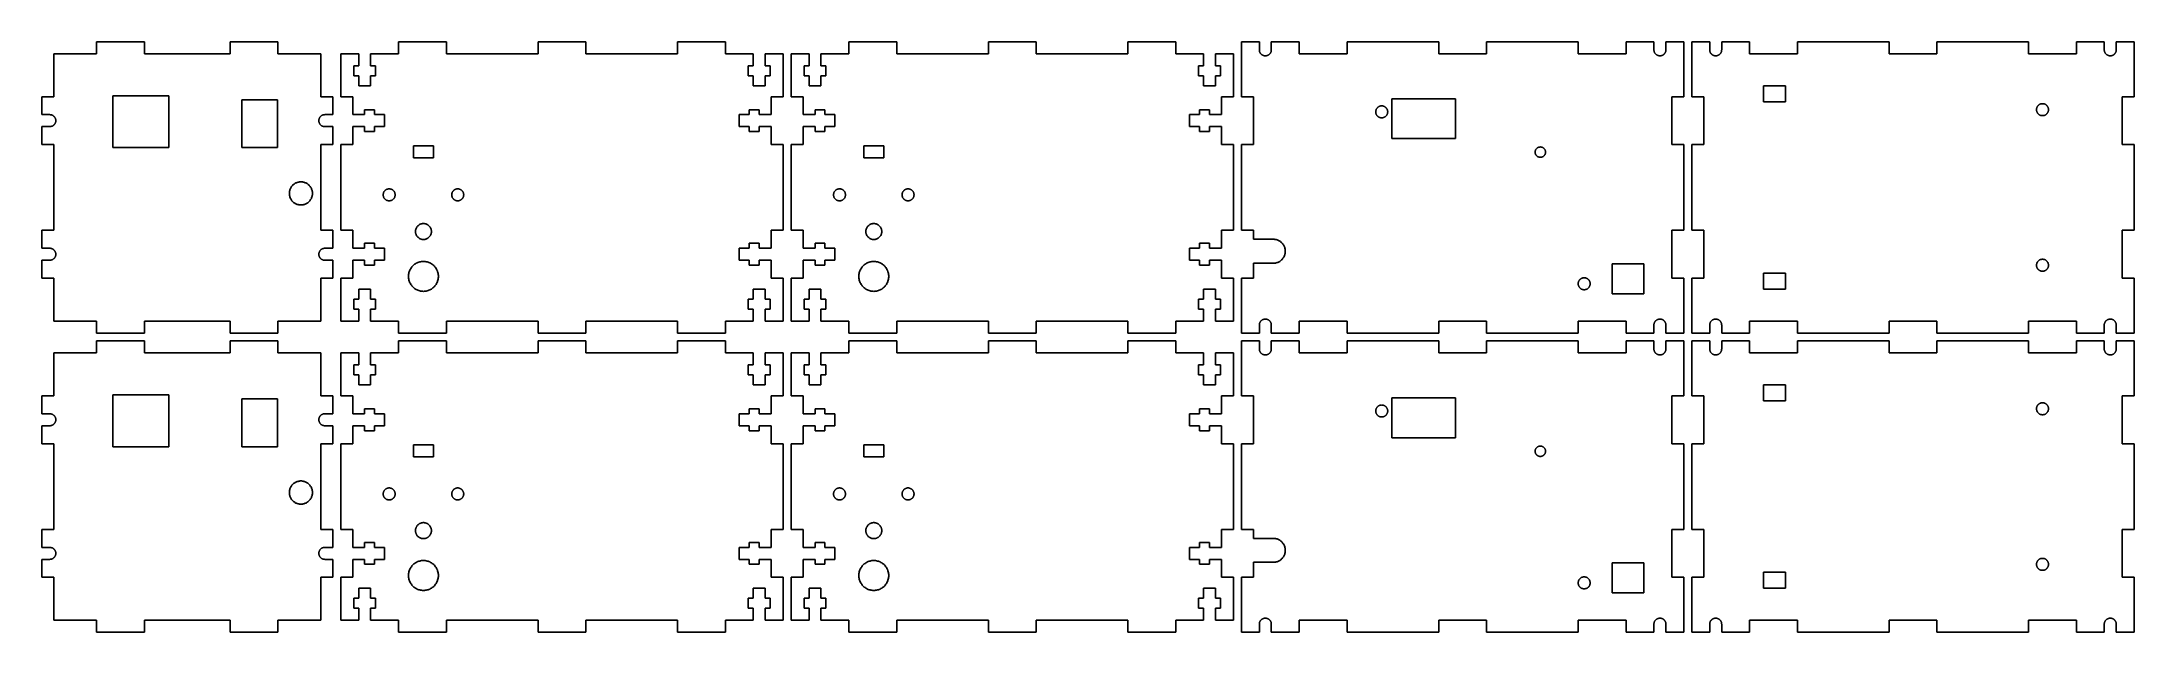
# Model space of a CAD drawing. Header units: metres. Extents: x 0 to 525, y 0 to 148.
import ezdxf

# ---------------------------------------------------------------- set-up
doc = ezdxf.new("R2010")
doc.units = ezdxf.units.M

msp = doc.modelspace()

# ---------------------------------------------------------------- linework, layer by layer
for p, q in [((25.75, 148), (13.75, 148)), ((13.75, 148), (13.75, 145)), ((25.75, 145), (25.75, 148)), ((59.25, 148), (47.25, 148)), ((47.25, 148), (47.25, 145)), ((59.25, 145), (59.25, 148)), ((101.5, 148), (89.5, 148)), ((89.5, 148), (89.5, 145)), ((101.5, 145), (101.5, 148)), ((136.5, 148), (124.5, 148)), ((124.5, 148), (124.5, 145)), ((136.5, 145), (136.5, 148)), ((171.5, 148), (159.5, 148)), ((159.5, 148), (159.5, 145)), ((171.5, 145), (171.5, 148)), ((214.5, 148), (202.5, 148)), ((202.5, 148), (202.5, 145)), ((214.5, 145), (214.5, 148)), ((249.5, 148), (237.5, 148)), ((237.5, 148), (237.5, 145)), ((249.5, 145), (249.5, 148)), ((284.5, 148), (272.5, 148)), ((272.5, 148), (272.5, 145)), ((284.5, 145), (284.5, 148)), ((305.5, 148), (301, 148)), ((301, 148), (301, 134.25)), ((305.5, 146), (305.5, 148)), ((315.5, 148), (308.5, 148)), ((308.5, 148), (308.5, 146)), ((315.5, 145), (315.5, 148)), ((350.5, 148), (327.5, 148)), ((327.5, 148), (327.5, 145)), ((350.5, 145), (350.5, 148)), ((385.5, 148), (362.5, 148)), ((362.5, 148), (362.5, 145)), ((385.5, 145), (385.5, 148)), ((404.5, 148), (397.5, 148)), ((397.5, 148), (397.5, 145)), ((404.5, 146), (404.5, 148)), ((412, 148), (407.5, 148)), ((407.5, 148), (407.5, 146)), ((412, 134.25), (412, 148)), ((418.5, 148), (414, 148)), ((414, 148), (414, 134.25)), ((418.5, 146), (418.5, 148)), ((428.5, 148), (421.5, 148)), ((421.5, 148), (421.5, 146)), ((428.5, 145), (428.5, 148)), ((463.5, 148), (440.5, 148)), ((440.5, 148), (440.5, 145)), ((463.5, 145), (463.5, 148)), ((498.5, 148), (475.5, 148)), ((475.5, 148), (475.5, 145)), ((498.5, 145), (498.5, 148)), ((517.5, 148), (510.5, 148)), ((510.5, 148), (510.5, 145)), ((517.5, 146), (517.5, 148)), ((525, 148), (520.5, 148)), ((520.5, 148), (520.5, 146)), ((525, 134.25), (525, 148)), ((13.75, 145), (3, 145)), ((3, 145), (3, 134.25)), ((47.25, 145), (25.75, 145)), ((70, 145), (59.25, 145)), ((70, 134.25), (70, 145)), ((79.5, 145), (75, 145)), ((75, 145), (75, 134.25)), ((78.25, 139.5), (78.25, 142)), ((78.25, 142), (79.5, 142)), ((79.5, 142), (79.5, 145)), ((89.5, 145), (82.5, 145)), ((82.5, 145), (82.5, 142)), ((82.5, 142), (83.75, 142)), ((83.75, 142), (83.75, 139.5)), ((124.5, 145), (101.5, 145)), ((159.5, 145), (136.5, 145)), ((178.5, 145), (171.5, 145)), ((177.25, 139.5), (177.25, 142)), ((177.25, 142), (178.5, 142)), ((178.5, 142), (178.5, 145)), ((186, 145), (181.5, 145)), ((181.5, 145), (181.5, 142)), ((181.5, 142), (182.75, 142)), ((182.75, 142), (182.75, 139.5)), ((186, 134.25), (186, 145)), ((192.5, 145), (188, 145)), ((188, 145), (188, 134.25)), ((191.25, 139.5), (191.25, 142)), ((191.25, 142), (192.5, 142)), ((192.5, 142), (192.5, 145)), ((202.5, 145), (195.5, 145)), ((195.5, 145), (195.5, 142)), ((195.5, 142), (196.75, 142)), ((196.75, 142), (196.75, 139.5)), ((237.5, 145), (214.5, 145)), ((272.5, 145), (249.5, 145)), ((291.5, 145), (284.5, 145)), ((290.25, 139.5), (290.25, 142)), ((290.25, 142), (291.5, 142)), ((291.5, 142), (291.5, 145)), ((299, 145), (294.5, 145)), ((294.5, 145), (294.5, 142)), ((294.5, 142), (295.75, 142)), ((295.75, 142), (295.75, 139.5)), ((299, 134.25), (299, 145)), ((305.503, 145.906), (305.5, 146)), ((305.512, 145.812), (305.503, 145.906)), ((305.527, 145.719), (305.512, 145.812)), ((305.547, 145.627), (305.527, 145.719)), ((305.573, 145.536), (305.547, 145.627)), ((305.605, 145.448), (305.573, 145.536)), ((305.643, 145.361), (305.605, 145.448)), ((305.686, 145.277), (305.643, 145.361)), ((305.734, 145.196), (305.686, 145.277)), ((305.786, 145.118), (305.734, 145.196)), ((305.844, 145.044), (305.786, 145.118)), ((305.907, 144.973), (305.844, 145.044)), ((305.973, 144.907), (305.907, 144.973)), ((306.044, 144.844), (305.973, 144.907)), ((306.118, 144.786), (306.044, 144.844)), ((306.196, 144.734), (306.118, 144.786)), ((306.277, 144.686), (306.196, 144.734)), ((306.361, 144.643), (306.277, 144.686)), ((306.448, 144.605), (306.361, 144.643)), ((306.536, 144.573), (306.448, 144.605)), ((306.627, 144.547), (306.536, 144.573)), ((306.719, 144.527), (306.627, 144.547)), ((306.812, 144.512), (306.719, 144.527)), ((306.906, 144.503), (306.812, 144.512)), ((307, 144.5), (306.906, 144.503)), ((307.094, 144.503), (307, 144.5)), ((307.188, 144.512), (307.094, 144.503)), ((307.281, 144.527), (307.188, 144.512)), ((307.373, 144.547), (307.281, 144.527)), ((307.464, 144.573), (307.373, 144.547)), ((307.552, 144.605), (307.464, 144.573)), ((307.639, 144.643), (307.552, 144.605)), ((307.723, 144.686), (307.639, 144.643)), ((307.804, 144.734), (307.723, 144.686)), ((307.882, 144.786), (307.804, 144.734)), ((307.956, 144.844), (307.882, 144.786)), ((308.027, 144.907), (307.956, 144.844)), ((308.093, 144.973), (308.027, 144.907)), ((308.156, 145.044), (308.093, 144.973)), ((308.214, 145.118), (308.156, 145.044)), ((308.266, 145.196), (308.214, 145.118)), ((308.314, 145.277), (308.266, 145.196)), ((308.357, 145.361), (308.314, 145.277)), ((308.395, 145.448), (308.357, 145.361)), ((308.427, 145.536), (308.395, 145.448)), ((308.453, 145.627), (308.427, 145.536)), ((308.473, 145.719), (308.453, 145.627)), ((308.488, 145.812), (308.473, 145.719)), ((308.497, 145.906), (308.488, 145.812)), ((308.5, 146), (308.497, 145.906)), ((327.5, 145), (315.5, 145)), ((362.5, 145), (350.5, 145)), ((397.5, 145), (385.5, 145)), ((404.503, 145.906), (404.5, 146)), ((404.512, 145.812), (404.503, 145.906)), ((404.527, 145.719), (404.512, 145.812)), ((404.547, 145.627), (404.527, 145.719)), ((404.573, 145.536), (404.547, 145.627)), ((404.605, 145.448), (404.573, 145.536)), ((404.643, 145.361), (404.605, 145.448)), ((404.686, 145.277), (404.643, 145.361)), ((404.734, 145.196), (404.686, 145.277)), ((404.786, 145.118), (404.734, 145.196)), ((404.844, 145.044), (404.786, 145.118)), ((404.907, 144.973), (404.844, 145.044)), ((404.973, 144.907), (404.907, 144.973)), ((405.044, 144.844), (404.973, 144.907)), ((405.118, 144.786), (405.044, 144.844)), ((405.196, 144.734), (405.118, 144.786)), ((405.277, 144.686), (405.196, 144.734)), ((405.361, 144.643), (405.277, 144.686)), ((405.448, 144.605), (405.361, 144.643)), ((405.536, 144.573), (405.448, 144.605)), ((405.627, 144.547), (405.536, 144.573)), ((405.719, 144.527), (405.627, 144.547)), ((405.812, 144.512), (405.719, 144.527)), ((405.906, 144.503), (405.812, 144.512)), ((406, 144.5), (405.906, 144.503)), ((406.094, 144.503), (406, 144.5)), ((406.188, 144.512), (406.094, 144.503)), ((406.281, 144.527), (406.188, 144.512)), ((406.373, 144.547), (406.281, 144.527)), ((406.464, 144.573), (406.373, 144.547)), ((406.552, 144.605), (406.464, 144.573)), ((406.639, 144.643), (406.552, 144.605)), ((406.723, 144.686), (406.639, 144.643)), ((406.804, 144.734), (406.723, 144.686)), ((406.882, 144.786), (406.804, 144.734)), ((406.956, 144.844), (406.882, 144.786)), ((407.027, 144.907), (406.956, 144.844)), ((407.093, 144.973), (407.027, 144.907)), ((407.156, 145.044), (407.093, 144.973)), ((407.214, 145.118), (407.156, 145.044)), ((407.266, 145.196), (407.214, 145.118)), ((407.314, 145.277), (407.266, 145.196)), ((407.357, 145.361), (407.314, 145.277)), ((407.395, 145.448), (407.357, 145.361)), ((407.427, 145.536), (407.395, 145.448)), ((407.453, 145.627), (407.427, 145.536)), ((407.473, 145.719), (407.453, 145.627)), ((407.488, 145.812), (407.473, 145.719)), ((407.497, 145.906), (407.488, 145.812)), ((407.5, 146), (407.497, 145.906)), ((418.503, 145.906), (418.5, 146)), ((418.512, 145.812), (418.503, 145.906)), ((418.527, 145.719), (418.512, 145.812)), ((418.547, 145.627), (418.527, 145.719)), ((418.573, 145.536), (418.547, 145.627)), ((418.605, 145.448), (418.573, 145.536)), ((418.643, 145.361), (418.605, 145.448)), ((418.686, 145.277), (418.643, 145.361)), ((418.734, 145.196), (418.686, 145.277)), ((418.786, 145.118), (418.734, 145.196)), ((418.844, 145.044), (418.786, 145.118)), ((418.907, 144.973), (418.844, 145.044)), ((418.973, 144.907), (418.907, 144.973)), ((419.044, 144.844), (418.973, 144.907)), ((419.118, 144.786), (419.044, 144.844)), ((419.196, 144.734), (419.118, 144.786)), ((419.277, 144.686), (419.196, 144.734)), ((419.361, 144.643), (419.277, 144.686)), ((419.448, 144.605), (419.361, 144.643)), ((419.536, 144.573), (419.448, 144.605)), ((419.627, 144.547), (419.536, 144.573)), ((419.719, 144.527), (419.627, 144.547)), ((419.812, 144.512), (419.719, 144.527)), ((419.906, 144.503), (419.812, 144.512)), ((420, 144.5), (419.906, 144.503)), ((420.094, 144.503), (420, 144.5)), ((420.188, 144.512), (420.094, 144.503)), ((420.281, 144.527), (420.188, 144.512)), ((420.373, 144.547), (420.281, 144.527)), ((420.464, 144.573), (420.373, 144.547)), ((420.552, 144.605), (420.464, 144.573)), ((420.639, 144.643), (420.552, 144.605)), ((420.723, 144.686), (420.639, 144.643)), ((420.804, 144.734), (420.723, 144.686)), ((420.882, 144.786), (420.804, 144.734)), ((420.956, 144.844), (420.882, 144.786)), ((421.027, 144.907), (420.956, 144.844)), ((421.093, 144.973), (421.027, 144.907)), ((421.156, 145.044), (421.093, 144.973)), ((421.214, 145.118), (421.156, 145.044)), ((421.266, 145.196), (421.214, 145.118)), ((421.314, 145.277), (421.266, 145.196)), ((421.357, 145.361), (421.314, 145.277)), ((421.395, 145.448), (421.357, 145.361)), ((421.427, 145.536), (421.395, 145.448)), ((421.453, 145.627), (421.427, 145.536)), ((421.473, 145.719), (421.453, 145.627)), ((421.488, 145.812), (421.473, 145.719)), ((421.497, 145.906), (421.488, 145.812)), ((421.5, 146), (421.497, 145.906)), ((440.5, 145), (428.5, 145)), ((475.5, 145), (463.5, 145)), ((510.5, 145), (498.5, 145)), ((517.503, 145.906), (517.5, 146)), ((517.512, 145.812), (517.503, 145.906)), ((517.527, 145.719), (517.512, 145.812)), ((517.547, 145.627), (517.527, 145.719)), ((517.573, 145.536), (517.547, 145.627)), ((517.605, 145.448), (517.573, 145.536)), ((517.643, 145.361), (517.605, 145.448)), ((517.686, 145.277), (517.643, 145.361)), ((517.734, 145.196), (517.686, 145.277)), ((517.786, 145.118), (517.734, 145.196)), ((517.844, 145.044), (517.786, 145.118)), ((517.907, 144.973), (517.844, 145.044)), ((517.973, 144.907), (517.907, 144.973)), ((518.044, 144.844), (517.973, 144.907)), ((518.118, 144.786), (518.044, 144.844)), ((518.196, 144.734), (518.118, 144.786)), ((518.277, 144.686), (518.196, 144.734)), ((518.361, 144.643), (518.277, 144.686)), ((518.448, 144.605), (518.361, 144.643)), ((518.536, 144.573), (518.448, 144.605)), ((518.627, 144.547), (518.536, 144.573)), ((518.719, 144.527), (518.627, 144.547)), ((518.812, 144.512), (518.719, 144.527)), ((518.906, 144.503), (518.812, 144.512)), ((519, 144.5), (518.906, 144.503)), ((519.094, 144.503), (519, 144.5)), ((519.188, 144.512), (519.094, 144.503)), ((519.281, 144.527), (519.188, 144.512)), ((519.373, 144.547), (519.281, 144.527)), ((519.464, 144.573), (519.373, 144.547)), ((519.552, 144.605), (519.464, 144.573)), ((519.639, 144.643), (519.552, 144.605)), ((519.723, 144.686), (519.639, 144.643)), ((519.804, 144.734), (519.723, 144.686)), ((519.882, 144.786), (519.804, 144.734)), ((519.956, 144.844), (519.882, 144.786)), ((520.027, 144.907), (519.956, 144.844)), ((520.093, 144.973), (520.027, 144.907)), ((520.156, 145.044), (520.093, 144.973)), ((520.214, 145.118), (520.156, 145.044)), ((520.266, 145.196), (520.214, 145.118)), ((520.314, 145.277), (520.266, 145.196)), ((520.357, 145.361), (520.314, 145.277)), ((520.395, 145.448), (520.357, 145.361)), ((520.427, 145.536), (520.395, 145.448)), ((520.453, 145.627), (520.427, 145.536)), ((520.473, 145.719), (520.453, 145.627)), ((520.488, 145.812), (520.473, 145.719)), ((520.497, 145.906), (520.488, 145.812)), ((520.5, 146), (520.497, 145.906)), ((79.5, 139.5), (78.25, 139.5)), ((79.5, 137), (79.5, 139.5)), ((82.5, 137), (79.5, 137)), ((83.75, 139.5), (82.5, 139.5)), ((82.5, 139.5), (82.5, 137)), ((178.5, 139.5), (177.25, 139.5)), ((178.5, 137), (178.5, 139.5)), ((181.5, 137), (178.5, 137)), ((182.75, 139.5), (181.5, 139.5)), ((181.5, 139.5), (181.5, 137)), ((192.5, 139.5), (191.25, 139.5)), ((192.5, 137), (192.5, 139.5)), ((195.5, 137), (192.5, 137)), ((196.75, 139.5), (195.5, 139.5)), ((195.5, 139.5), (195.5, 137)), ((291.5, 139.5), (290.25, 139.5)), ((291.5, 137), (291.5, 139.5)), ((294.5, 137), (291.5, 137)), ((295.75, 139.5), (294.5, 139.5)), ((294.5, 139.5), (294.5, 137)), ((432, 133), (432, 137)), ((432, 137), (437.5, 137)), ((437.5, 137), (437.5, 133)), ((3, 134.25), (0, 134.25)), ((0, 134.25), (0, 129.75)), ((17.85, 121.5), (17.85, 134.5)), ((17.85, 134.5), (31.85, 134.5)), ((31.85, 134.5), (31.85, 121.5)), ((50.15, 121.5), (50.15, 133.5)), ((50.15, 133.5), (59.15, 133.5)), ((59.15, 133.5), (59.15, 121.5)), ((73, 134.25), (70, 134.25)), ((73, 129.75), (73, 134.25)), ((75, 134.25), (78, 134.25)), ((78, 134.25), (78, 129.75)), ((183, 129.75), (183, 134.25)), ((183, 134.25), (186, 134.25)), ((188, 134.25), (191, 134.25)), ((191, 134.25), (191, 129.75)), ((296, 129.75), (296, 134.25)), ((296, 134.25), (299, 134.25)), ((301, 134.25), (304, 134.25)), ((304, 134.25), (304, 122.25)), ((334.886, 131.173), (334.934, 131.254)), ((334.934, 131.254), (334.986, 131.332)), ((334.986, 131.332), (335.044, 131.406)), ((335.044, 131.406), (335.107, 131.477)), ((335.107, 131.477), (335.173, 131.543)), ((335.173, 131.543), (335.244, 131.606)), ((335.244, 131.606), (335.318, 131.664)), ((335.318, 131.664), (335.396, 131.716)), ((335.396, 131.716), (335.477, 131.764)), ((335.477, 131.764), (335.561, 131.807)), ((335.561, 131.807), (335.648, 131.845)), ((335.648, 131.845), (335.736, 131.877)), ((335.736, 131.877), (335.827, 131.903)), ((335.827, 131.903), (335.919, 131.923)), ((335.919, 131.923), (336.012, 131.938)), ((336.012, 131.938), (336.106, 131.947)), ((336.106, 131.947), (336.2, 131.95)), ((336.2, 131.95), (336.294, 131.947)), ((336.294, 131.947), (336.388, 131.938)), ((336.388, 131.938), (336.481, 131.923)), ((336.481, 131.923), (336.573, 131.903)), ((336.573, 131.903), (336.664, 131.877)), ((336.664, 131.877), (336.752, 131.845)), ((336.752, 131.845), (336.839, 131.807)), ((336.839, 131.807), (336.923, 131.764)), ((336.923, 131.764), (337.004, 131.716)), ((337.004, 131.716), (337.082, 131.664)), ((337.082, 131.664), (337.156, 131.606)), ((337.156, 131.606), (337.227, 131.543)), ((337.227, 131.543), (337.293, 131.477)), ((337.293, 131.477), (337.356, 131.406)), ((337.356, 131.406), (337.414, 131.332)), ((337.414, 131.332), (337.466, 131.254)), ((337.466, 131.254), (337.514, 131.173)), ((338.7, 123.75), (338.7, 133.75)), ((338.7, 133.75), (354.7, 133.75)), ((354.7, 133.75), (354.7, 123.75)), ((409, 122.25), (409, 134.25)), ((409, 134.25), (412, 134.25)), ((414, 134.25), (417, 134.25)), ((417, 134.25), (417, 122.25)), ((437.5, 133), (432, 133)), ((500.512, 131.188), (500.527, 131.281)), ((500.527, 131.281), (500.547, 131.373)), ((500.547, 131.373), (500.573, 131.464)), ((500.573, 131.464), (500.605, 131.552)), ((500.605, 131.552), (500.643, 131.639)), ((500.643, 131.639), (500.686, 131.723)), ((500.686, 131.723), (500.734, 131.804)), ((500.734, 131.804), (500.786, 131.882)), ((500.786, 131.882), (500.844, 131.956)), ((500.844, 131.956), (500.907, 132.027)), ((500.907, 132.027), (500.973, 132.093)), ((500.973, 132.093), (501.044, 132.156)), ((501.044, 132.156), (501.118, 132.214)), ((501.118, 132.214), (501.196, 132.266)), ((501.196, 132.266), (501.277, 132.314)), ((501.277, 132.314), (501.361, 132.357)), ((501.361, 132.357), (501.448, 132.395)), ((501.448, 132.395), (501.536, 132.427)), ((501.536, 132.427), (501.627, 132.453)), ((501.627, 132.453), (501.719, 132.473)), ((501.719, 132.473), (501.812, 132.488)), ((501.812, 132.488), (501.906, 132.497)), ((501.906, 132.497), (502, 132.5)), ((502, 132.5), (502.094, 132.497)), ((502.094, 132.497), (502.188, 132.488)), ((502.188, 132.488), (502.281, 132.473)), ((502.281, 132.473), (502.373, 132.453)), ((502.373, 132.453), (502.464, 132.427)), ((502.464, 132.427), (502.552, 132.395)), ((502.552, 132.395), (502.639, 132.357)), ((502.639, 132.357), (502.723, 132.314)), ((502.723, 132.314), (502.804, 132.266)), ((502.804, 132.266), (502.882, 132.214)), ((502.882, 132.214), (502.956, 132.156)), ((502.956, 132.156), (503.027, 132.093)), ((503.027, 132.093), (503.093, 132.027)), ((503.093, 132.027), (503.156, 131.956)), ((503.156, 131.956), (503.214, 131.882)), ((503.214, 131.882), (503.266, 131.804)), ((503.266, 131.804), (503.314, 131.723)), ((503.314, 131.723), (503.357, 131.639)), ((503.357, 131.639), (503.395, 131.552)), ((503.395, 131.552), (503.427, 131.464)), ((503.427, 131.464), (503.453, 131.373)), ((503.453, 131.373), (503.473, 131.281)), ((503.473, 131.281), (503.488, 131.188)), ((522, 122.25), (522, 134.25)), ((522, 134.25), (525, 134.25)), ((0, 129.75), (2.00002, 129.75)), ((2, 126.75), (0, 126.75)), ((0, 126.75), (0, 122.25)), ((2.09419, 126.753), (2, 126.75)), ((2.00002, 129.75), (2.09419, 129.747)), ((2.09419, 129.747), (2.188, 129.738)), ((2.188, 126.762), (2.09419, 126.753)), ((2.188, 129.738), (2.28108, 129.723)), ((2.28108, 126.777), (2.188, 126.762)), ((2.28108, 129.723), (2.37305, 129.703)), ((2.37305, 126.797), (2.28108, 126.777)), ((2.37305, 129.703), (2.46353, 129.677)), ((2.46353, 126.823), (2.37305, 126.797)), ((2.46353, 129.677), (2.5522, 129.645)), ((2.5522, 126.855), (2.46353, 126.823)), ((2.5522, 129.645), (2.63867, 129.607)), ((2.63867, 126.893), (2.5522, 126.855)), ((2.63867, 129.607), (2.72264, 129.564)), ((2.72264, 126.936), (2.63867, 126.893)), ((2.72264, 129.564), (2.80374, 129.516)), ((2.80374, 126.984), (2.72264, 126.936)), ((2.80374, 129.516), (2.88168, 129.464)), ((2.88168, 127.036), (2.80374, 126.984)), ((2.88168, 129.464), (2.95615, 129.406)), ((2.95615, 127.094), (2.88168, 127.036)), ((2.95615, 129.406), (3.02681, 129.343)), ((3.02681, 127.157), (2.95615, 127.094)), ((3.02681, 129.343), (3.09344, 129.277)), ((3.09344, 127.223), (3.02681, 127.157)), ((3.09344, 129.277), (3.15576, 129.206)), ((3.15576, 127.294), (3.09344, 127.223)), ((3.15576, 129.206), (3.21352, 129.132)), ((3.21352, 127.368), (3.15576, 127.294)), ((3.21352, 129.132), (3.26648, 129.054)), ((3.26648, 127.446), (3.21352, 127.368)), ((3.26648, 129.054), (3.31445, 128.973)), ((3.31445, 127.527), (3.26648, 127.446)), ((3.31445, 128.973), (3.35724, 128.889)), ((3.35724, 127.611), (3.31445, 127.527)), ((3.35724, 128.889), (3.39465, 128.802)), ((3.39465, 127.698), (3.35724, 127.611)), ((3.39465, 128.802), (3.42657, 128.714)), ((3.42657, 127.786), (3.39465, 127.698)), ((3.42657, 128.714), (3.45287, 128.623)), ((3.45287, 127.877), (3.42657, 127.786)), ((3.45287, 128.623), (3.47342, 128.531)), ((3.47342, 127.969), (3.45287, 127.877)), ((3.47342, 128.531), (3.48816, 128.438)), ((3.48816, 128.062), (3.47342, 127.969)), ((3.48816, 128.438), (3.49704, 128.344)), ((3.49704, 128.156), (3.48816, 128.062)), ((3.49704, 128.344), (3.5, 128.25)), ((3.5, 128.25), (3.49704, 128.156)), ((69.5, 128.25), (69.5029, 128.344)), ((69.5029, 128.156), (69.5, 128.25)), ((69.5029, 128.344), (69.5118, 128.438)), ((69.5118, 128.062), (69.5029, 128.156)), ((69.5118, 128.438), (69.5266, 128.531)), ((69.5266, 127.969), (69.5118, 128.062)), ((69.5266, 128.531), (69.5471, 128.623)), ((69.5471, 127.877), (69.5266, 127.969)), ((69.5471, 128.623), (69.5734, 128.714)), ((69.5734, 127.786), (69.5471, 127.877)), ((69.5734, 128.714), (69.6053, 128.802)), ((69.6053, 127.698), (69.5734, 127.786)), ((69.6053, 128.802), (69.6427, 128.889)), ((69.6427, 127.611), (69.6053, 127.698)), ((69.6427, 128.889), (69.6855, 128.973)), ((69.6855, 127.527), (69.6427, 127.611)), ((69.6855, 128.973), (69.7335, 129.054)), ((69.7335, 127.446), (69.6855, 127.527)), ((69.7335, 129.054), (69.7865, 129.132)), ((69.7865, 127.368), (69.7335, 127.446)), ((69.7865, 129.132), (69.8442, 129.206)), ((69.8442, 127.294), (69.7865, 127.368)), ((69.8442, 129.206), (69.9065, 129.277)), ((69.9065, 127.223), (69.8442, 127.294)), ((69.9065, 129.277), (69.9732, 129.343)), ((69.9732, 127.157), (69.9065, 127.223)), ((69.9732, 129.343), (70.0439, 129.406)), ((70.0439, 127.094), (69.9732, 127.157)), ((70.0439, 129.406), (70.1183, 129.464)), ((70.1183, 127.036), (70.0439, 127.094)), ((70.1183, 129.464), (70.1963, 129.516)), ((70.1963, 126.984), (70.1183, 127.036)), ((70.1963, 129.516), (70.2774, 129.564)), ((70.2774, 126.936), (70.1963, 126.984)), ((70.2774, 129.564), (70.3613, 129.607)), ((70.3613, 126.893), (70.2774, 126.936)), ((70.3613, 129.607), (70.4478, 129.645)), ((70.4478, 126.855), (70.3613, 126.893)), ((70.4478, 129.645), (70.5365, 129.677)), ((70.5365, 126.823), (70.4478, 126.855)), ((70.5365, 129.677), (70.627, 129.703)), ((70.627, 126.797), (70.5365, 126.823)), ((70.627, 129.703), (70.7189, 129.723)), ((70.7189, 126.777), (70.627, 126.797)), ((70.7189, 129.723), (70.812, 129.738)), ((70.812, 126.762), (70.7189, 126.777)), ((70.812, 129.738), (70.9058, 129.747)), ((70.9058, 126.753), (70.812, 126.762)), ((70.9058, 129.747), (71, 129.75)), ((71, 126.75), (70.9058, 126.753)), ((71, 129.75), (73, 129.75)), ((73, 126.75), (71, 126.75)), ((73, 122.25), (73, 126.75)), ((78, 129.75), (81, 129.75)), ((81, 126.75), (78, 126.75)), ((78, 126.75), (78, 122.25)), ((81, 129.75), (81, 131)), ((81, 131), (83.5, 131)), ((81, 125.5), (81, 126.75)), ((83.5, 131), (83.5, 129.75)), ((83.5, 129.75), (86, 129.75)), ((86, 126.75), (83.5, 126.75)), ((83.5, 126.75), (83.5, 125.5)), ((86, 129.75), (86, 126.75)), ((175, 126.75), (175, 129.75)), ((175, 129.75), (177.5, 129.75)), ((177.5, 126.75), (175, 126.75)), ((177.5, 129.75), (177.5, 131)), ((177.5, 131), (180, 131)), ((177.5, 125.5), (177.5, 126.75)), ((180, 131), (180, 129.75)), ((180, 129.75), (183, 129.75)), ((183, 126.75), (180, 126.75)), ((180, 126.75), (180, 125.5)), ((183, 122.25), (183, 126.75)), ((191, 129.75), (194, 129.75)), ((194, 126.75), (191, 126.75)), ((191, 126.75), (191, 122.25)), ((194, 129.75), (194, 131)), ((194, 131), (196.5, 131)), ((194, 125.5), (194, 126.75)), ((196.5, 131), (196.5, 129.75)), ((196.5, 129.75), (199, 129.75)), ((199, 126.75), (196.5, 126.75)), ((196.5, 126.75), (196.5, 125.5)), ((199, 129.75), (199, 126.75)), ((288, 126.75), (288, 129.75)), ((288, 129.75), (290.5, 129.75)), ((290.5, 126.75), (288, 126.75)), ((290.5, 129.75), (290.5, 131)), ((290.5, 131), (293, 131)), ((290.5, 125.5), (290.5, 126.75)), ((293, 131), (293, 129.75)), ((293, 129.75), (296, 129.75)), ((296, 126.75), (293, 126.75)), ((293, 126.75), (293, 125.5)), ((296, 122.25), (296, 126.75)), ((334.7, 130.45), (334.703, 130.544)), ((334.703, 130.356), (334.7, 130.45)), ((334.703, 130.544), (334.712, 130.638)), ((334.712, 130.262), (334.703, 130.356)), ((334.712, 130.638), (334.727, 130.731)), ((334.727, 130.169), (334.712, 130.262)), ((334.727, 130.731), (334.747, 130.823)), ((334.747, 130.077), (334.727, 130.169)), ((334.747, 130.823), (334.773, 130.914)), ((334.773, 129.986), (334.747, 130.077)), ((334.773, 130.914), (334.805, 131.002)), ((334.805, 129.898), (334.773, 129.986)), ((334.805, 131.002), (334.843, 131.089)), ((334.843, 129.811), (334.805, 129.898)), ((334.843, 131.089), (334.886, 131.173)), ((334.886, 129.727), (334.843, 129.811)), ((334.934, 129.646), (334.886, 129.727)), ((334.986, 129.568), (334.934, 129.646)), ((335.044, 129.494), (334.986, 129.568)), ((335.107, 129.423), (335.044, 129.494)), ((335.173, 129.357), (335.107, 129.423)), ((335.244, 129.294), (335.173, 129.357)), ((335.318, 129.236), (335.244, 129.294)), ((335.396, 129.184), (335.318, 129.236)), ((335.477, 129.136), (335.396, 129.184)), ((335.561, 129.093), (335.477, 129.136)), ((335.648, 129.055), (335.561, 129.093)), ((335.736, 129.023), (335.648, 129.055)), ((335.827, 128.997), (335.736, 129.023)), ((335.919, 128.977), (335.827, 128.997)), ((336.012, 128.962), (335.919, 128.977)), ((336.106, 128.953), (336.012, 128.962)), ((336.2, 128.95), (336.106, 128.953)), ((336.294, 128.953), (336.2, 128.95)), ((336.388, 128.962), (336.294, 128.953)), ((336.481, 128.977), (336.388, 128.962)), ((336.573, 128.997), (336.481, 128.977)), ((336.664, 129.023), (336.573, 128.997)), ((336.752, 129.055), (336.664, 129.023)), ((336.839, 129.093), (336.752, 129.055)), ((336.923, 129.136), (336.839, 129.093)), ((337.004, 129.184), (336.923, 129.136)), ((337.082, 129.236), (337.004, 129.184)), ((337.156, 129.294), (337.082, 129.236)), ((337.227, 129.357), (337.156, 129.294)), ((337.293, 129.423), (337.227, 129.357)), ((337.356, 129.494), (337.293, 129.423)), ((337.414, 129.568), (337.356, 129.494)), ((337.466, 129.646), (337.414, 129.568)), ((337.514, 129.727), (337.466, 129.646)), ((337.514, 131.173), (337.557, 131.089)), ((337.557, 129.811), (337.514, 129.727)), ((337.557, 131.089), (337.595, 131.002)), ((337.595, 129.898), (337.557, 129.811)), ((337.595, 131.002), (337.627, 130.914)), ((337.627, 129.986), (337.595, 129.898)), ((337.627, 130.914), (337.653, 130.823)), ((337.653, 130.077), (337.627, 129.986)), ((337.653, 130.823), (337.673, 130.731)), ((337.673, 130.169), (337.653, 130.077)), ((337.673, 130.731), (337.688, 130.638)), ((337.688, 130.262), (337.673, 130.169)), ((337.688, 130.638), (337.697, 130.544)), ((337.697, 130.356), (337.688, 130.262)), ((337.697, 130.544), (337.7, 130.45)), ((337.7, 130.45), (337.697, 130.356)), ((500.5, 131), (500.503, 131.094)), ((500.503, 130.906), (500.5, 131)), ((500.503, 131.094), (500.512, 131.188)), ((500.512, 130.812), (500.503, 130.906)), ((500.527, 130.719), (500.512, 130.812)), ((500.547, 130.627), (500.527, 130.719)), ((500.573, 130.536), (500.547, 130.627)), ((500.605, 130.448), (500.573, 130.536)), ((500.643, 130.361), (500.605, 130.448)), ((500.686, 130.277), (500.643, 130.361)), ((500.734, 130.196), (500.686, 130.277)), ((500.786, 130.118), (500.734, 130.196)), ((500.844, 130.044), (500.786, 130.118)), ((500.907, 129.973), (500.844, 130.044)), ((500.973, 129.907), (500.907, 129.973)), ((501.044, 129.844), (500.973, 129.907)), ((501.118, 129.786), (501.044, 129.844)), ((501.196, 129.734), (501.118, 129.786)), ((501.277, 129.686), (501.196, 129.734)), ((501.361, 129.643), (501.277, 129.686)), ((501.448, 129.605), (501.361, 129.643)), ((501.536, 129.573), (501.448, 129.605)), ((501.627, 129.547), (501.536, 129.573)), ((501.719, 129.527), (501.627, 129.547)), ((501.812, 129.512), (501.719, 129.527)), ((501.906, 129.503), (501.812, 129.512)), ((502, 129.5), (501.906, 129.503)), ((502.094, 129.503), (502, 129.5)), ((502.188, 129.512), (502.094, 129.503)), ((502.281, 129.527), (502.188, 129.512)), ((502.373, 129.547), (502.281, 129.527)), ((502.464, 129.573), (502.373, 129.547)), ((502.552, 129.605), (502.464, 129.573)), ((502.639, 129.643), (502.552, 129.605)), ((502.723, 129.686), (502.639, 129.643)), ((502.804, 129.734), (502.723, 129.686)), ((502.882, 129.786), (502.804, 129.734)), ((502.956, 129.844), (502.882, 129.786)), ((503.027, 129.907), (502.956, 129.844)), ((503.093, 129.973), (503.027, 129.907)), ((503.156, 130.044), (503.093, 129.973)), ((503.214, 130.118), (503.156, 130.044)), ((503.266, 130.196), (503.214, 130.118)), ((503.314, 130.277), (503.266, 130.196)), ((503.357, 130.361), (503.314, 130.277)), ((503.395, 130.448), (503.357, 130.361)), ((503.427, 130.536), (503.395, 130.448)), ((503.453, 130.627), (503.427, 130.536)), ((503.473, 130.719), (503.453, 130.627)), ((503.488, 130.812), (503.473, 130.719)), ((503.488, 131.188), (503.497, 131.094)), ((503.497, 130.906), (503.488, 130.812)), ((503.497, 131.094), (503.5, 131)), ((503.5, 131), (503.497, 130.906)), ((0, 122.25), (3, 122.25)), ((3, 122.25), (3, 100.75)), ((31.85, 121.5), (17.85, 121.5)), ((59.15, 121.5), (50.15, 121.5)), ((70, 100.75), (70, 122.25)), ((70, 122.25), (73, 122.25)), ((78, 122.25), (75, 122.25)), ((75, 122.25), (75, 100.75)), ((83.5, 125.5), (81, 125.5)), ((93.25, 118.95), (93.25, 121.95)), ((93.25, 121.95), (98.25, 121.95)), ((98.25, 121.95), (98.25, 118.95)), ((180, 125.5), (177.5, 125.5)), ((186, 122.25), (183, 122.25)), ((186, 100.75), (186, 122.25)), ((191, 122.25), (188, 122.25)), ((188, 122.25), (188, 100.75)), ((196.5, 125.5), (194, 125.5)), ((206.25, 118.95), (206.25, 121.95)), ((206.25, 121.95), (211.25, 121.95)), ((211.25, 121.95), (211.25, 118.95)), ((293, 125.5), (290.5, 125.5)), ((299, 122.25), (296, 122.25)), ((299, 100.75), (299, 122.25)), ((304, 122.25), (301, 122.25)), ((301, 122.25), (301, 100.75)), ((354.7, 123.75), (338.7, 123.75)), ((374.741, 120.673), (374.764, 120.752)), ((374.764, 120.752), (374.791, 120.829)), ((374.791, 120.829), (374.824, 120.904)), ((374.824, 120.904), (374.861, 120.976)), ((374.861, 120.976), (374.902, 121.047)), ((374.902, 121.047), (374.948, 121.114)), ((374.948, 121.114), (374.998, 121.179)), ((374.998, 121.179), (375.052, 121.24)), ((375.052, 121.24), (375.11, 121.298)), ((375.11, 121.298), (375.171, 121.352)), ((375.171, 121.352), (375.236, 121.402)), ((375.236, 121.402), (375.303, 121.448)), ((375.303, 121.448), (375.374, 121.489)), ((375.374, 121.489), (375.446, 121.526)), ((375.446, 121.526), (375.521, 121.559)), ((375.521, 121.559), (375.598, 121.586)), ((375.598, 121.586), (375.677, 121.609)), ((375.677, 121.609), (375.756, 121.627)), ((375.756, 121.627), (375.837, 121.64)), ((375.837, 121.64), (375.918, 121.647)), ((375.918, 121.647), (376, 121.65)), ((376, 121.65), (376.082, 121.647)), ((376.082, 121.647), (376.163, 121.64)), ((376.163, 121.64), (376.244, 121.627)), ((376.244, 121.627), (376.323, 121.609)), ((376.323, 121.609), (376.402, 121.586)), ((376.402, 121.586), (376.479, 121.559)), ((376.479, 121.559), (376.554, 121.526)), ((376.554, 121.526), (376.626, 121.489)), ((376.626, 121.489), (376.697, 121.448)), ((376.697, 121.448), (376.764, 121.402)), ((376.764, 121.402), (376.829, 121.352)), ((376.829, 121.352), (376.89, 121.298)), ((376.89, 121.298), (376.948, 121.24)), ((376.948, 121.24), (377.002, 121.179)), ((377.002, 121.179), (377.052, 121.114)), ((377.052, 121.114), (377.098, 121.047)), ((377.098, 121.047), (377.139, 120.976)), ((377.139, 120.976), (377.176, 120.904)), ((377.176, 120.904), (377.209, 120.829)), ((377.209, 120.829), (377.236, 120.752)), ((377.236, 120.752), (377.259, 120.673)), ((412, 122.25), (409, 122.25)), ((412, 100.75), (412, 122.25)), ((417, 122.25), (414, 122.25)), ((414, 122.25), (414, 100.75)), ((525, 122.25), (522, 122.25)), ((525, 100.75), (525, 122.25)), ((98.25, 118.95), (93.25, 118.95)), ((211.25, 118.95), (206.25, 118.95)), ((374.7, 120.35), (374.703, 120.432)), ((374.703, 120.268), (374.7, 120.35)), ((374.703, 120.432), (374.71, 120.513)), ((374.71, 120.187), (374.703, 120.268)), ((374.71, 120.513), (374.723, 120.594)), ((374.723, 120.106), (374.71, 120.187)), ((374.723, 120.594), (374.741, 120.673)), ((374.741, 120.027), (374.723, 120.106)), ((374.764, 119.948), (374.741, 120.027)), ((374.791, 119.871), (374.764, 119.948)), ((374.824, 119.796), (374.791, 119.871)), ((374.861, 119.724), (374.824, 119.796)), ((374.902, 119.653), (374.861, 119.724)), ((374.948, 119.586), (374.902, 119.653)), ((374.998, 119.521), (374.948, 119.586)), ((375.052, 119.46), (374.998, 119.521)), ((375.11, 119.402), (375.052, 119.46)), ((375.171, 119.348), (375.11, 119.402)), ((375.236, 119.298), (375.171, 119.348)), ((375.303, 119.252), (375.236, 119.298)), ((375.374, 119.211), (375.303, 119.252)), ((375.446, 119.174), (375.374, 119.211)), ((375.521, 119.141), (375.446, 119.174)), ((375.598, 119.114), (375.521, 119.141)), ((375.677, 119.091), (375.598, 119.114)), ((375.756, 119.073), (375.677, 119.091)), ((375.837, 119.06), (375.756, 119.073)), ((375.918, 119.053), (375.837, 119.06)), ((376, 119.05), (375.918, 119.053)), ((376.082, 119.053), (376, 119.05)), ((376.163, 119.06), (376.082, 119.053)), ((376.244, 119.073), (376.163, 119.06)), ((376.323, 119.091), (376.244, 119.073)), ((376.402, 119.114), (376.323, 119.091)), ((376.479, 119.141), (376.402, 119.114)), ((376.554, 119.174), (376.479, 119.141)), ((376.626, 119.211), (376.554, 119.174)), ((376.697, 119.252), (376.626, 119.211)), ((376.764, 119.298), (376.697, 119.252)), ((376.829, 119.348), (376.764, 119.298)), ((376.89, 119.402), (376.829, 119.348)), ((376.948, 119.46), (376.89, 119.402)), ((377.002, 119.521), (376.948, 119.46)), ((377.052, 119.586), (377.002, 119.521)), ((377.098, 119.653), (377.052, 119.586)), ((377.139, 119.724), (377.098, 119.653)), ((377.176, 119.796), (377.139, 119.724)), ((377.209, 119.871), (377.176, 119.796)), ((377.236, 119.948), (377.209, 119.871)), ((377.259, 120.027), (377.236, 119.948)), ((377.259, 120.673), (377.277, 120.594)), ((377.277, 120.106), (377.259, 120.027)), ((377.277, 120.594), (377.29, 120.513)), ((377.29, 120.187), (377.277, 120.106)), ((377.29, 120.513), (377.297, 120.432)), ((377.297, 120.268), (377.29, 120.187)), ((377.297, 120.432), (377.3, 120.35)), ((377.3, 120.35), (377.297, 120.268)), ((62.1057, 110.182), (62.1229, 110.363)), ((62.1229, 110.363), (62.1514, 110.543)), ((62.1514, 110.543), (62.1911, 110.721)), ((62.1911, 110.721), (62.2419, 110.896)), ((62.2419, 110.896), (62.3036, 111.068)), ((62.3036, 111.068), (62.376, 111.235)), ((62.376, 111.235), (62.4587, 111.397)), ((62.4587, 111.397), (62.5514, 111.554)), ((62.5514, 111.554), (62.6538, 111.705)), ((62.6538, 111.705), (62.7655, 111.849)), ((62.7655, 111.849), (62.886, 111.985)), ((62.886, 111.985), (63.0148, 112.114)), ((63.0148, 112.114), (63.1515, 112.234)), ((63.1515, 112.234), (63.2954, 112.346)), ((63.2954, 112.346), (63.4461, 112.449)), ((63.4461, 112.449), (63.6029, 112.541)), ((63.6029, 112.541), (63.7652, 112.624)), ((63.7652, 112.624), (63.9324, 112.696)), ((63.9324, 112.696), (64.1038, 112.758)), ((64.1038, 112.758), (64.2788, 112.809)), ((64.2788, 112.809), (64.4566, 112.849)), ((64.4566, 112.849), (64.6365, 112.877)), ((64.6365, 112.877), (64.8179, 112.894)), ((64.8179, 112.894), (65, 112.9)), ((65, 112.9), (65.1821, 112.894)), ((65.1821, 112.894), (65.3635, 112.877)), ((65.3635, 112.877), (65.5434, 112.849)), ((65.5434, 112.849), (65.7212, 112.809)), ((65.7212, 112.809), (65.8961, 112.758)), ((65.8961, 112.758), (66.0676, 112.696)), ((66.0676, 112.696), (66.2348, 112.624)), ((66.2348, 112.624), (66.3971, 112.541)), ((66.3971, 112.541), (66.5539, 112.449)), ((66.5539, 112.449), (66.7046, 112.346)), ((66.7046, 112.346), (66.8485, 112.234)), ((66.8485, 112.234), (66.9852, 112.114)), ((66.9852, 112.114), (67.114, 111.985)), ((67.114, 111.985), (67.2345, 111.849)), ((67.2345, 111.849), (67.3461, 111.705)), ((67.3461, 111.705), (67.4485, 111.554)), ((67.4485, 111.554), (67.5413, 111.397)), ((67.5413, 111.397), (67.624, 111.235)), ((67.624, 111.235), (67.6964, 111.068)), ((67.6964, 111.068), (67.7581, 110.896)), ((67.7581, 110.896), (67.8089, 110.721)), ((67.8089, 110.721), (67.8486, 110.543)), ((67.8486, 110.543), (67.8771, 110.363)), ((67.8771, 110.363), (67.8943, 110.182)), ((85.7553, 110.202), (85.7928, 110.289)), ((85.7928, 110.289), (85.8355, 110.373)), ((85.8355, 110.373), (85.8835, 110.454)), ((85.8835, 110.454), (85.9365, 110.532)), ((85.9365, 110.532), (85.9942, 110.606)), ((85.9942, 110.606), (86.0565, 110.677)), ((86.0565, 110.677), (86.1232, 110.743)), ((86.1232, 110.743), (86.1939, 110.806)), ((86.1939, 110.806), (86.2683, 110.864)), ((86.2683, 110.864), (86.3463, 110.916)), ((86.3463, 110.916), (86.4274, 110.964)), ((86.4274, 110.964), (86.5113, 111.007)), ((86.5113, 111.007), (86.5978, 111.045)), ((86.5978, 111.045), (86.6865, 111.077)), ((86.6865, 111.077), (86.777, 111.103)), ((86.777, 111.103), (86.8689, 111.123)), ((86.8689, 111.123), (86.962, 111.138)), ((86.962, 111.138), (87.0558, 111.147)), ((87.0558, 111.147), (87.15, 111.15)), ((87.15, 111.15), (87.2442, 111.147)), ((87.2442, 111.147), (87.338, 111.138)), ((87.338, 111.138), (87.4311, 111.123)), ((87.4311, 111.123), (87.523, 111.103)), ((87.523, 111.103), (87.6135, 111.077)), ((87.6135, 111.077), (87.7022, 111.045)), ((87.7022, 111.045), (87.7887, 111.007)), ((87.7887, 111.007), (87.8726, 110.964)), ((87.8726, 110.964), (87.9537, 110.916)), ((87.9537, 110.916), (88.0317, 110.864)), ((88.0317, 110.864), (88.1061, 110.806)), ((88.1061, 110.806), (88.1768, 110.743)), ((88.1768, 110.743), (88.2434, 110.677)), ((88.2434, 110.677), (88.3058, 110.606)), ((88.3058, 110.606), (88.3635, 110.532)), ((88.3635, 110.532), (88.4165, 110.454)), ((88.4165, 110.454), (88.4644, 110.373)), ((88.4644, 110.373), (88.5072, 110.289)), ((88.5072, 110.289), (88.5447, 110.202)), ((102.955, 110.202), (102.993, 110.289)), ((102.993, 110.289), (103.036, 110.373)), ((103.036, 110.373), (103.083, 110.454)), ((103.083, 110.454), (103.136, 110.532)), ((103.136, 110.532), (103.194, 110.606)), ((103.194, 110.606), (103.257, 110.677)), ((103.257, 110.677), (103.323, 110.743)), ((103.323, 110.743), (103.394, 110.806)), ((103.394, 110.806), (103.468, 110.864)), ((103.468, 110.864), (103.546, 110.916)), ((103.546, 110.916), (103.627, 110.964)), ((103.627, 110.964), (103.711, 111.007)), ((103.711, 111.007), (103.798, 111.045)), ((103.798, 111.045), (103.886, 111.077)), ((103.886, 111.077), (103.977, 111.103)), ((103.977, 111.103), (104.069, 111.123)), ((104.069, 111.123), (104.162, 111.138)), ((104.162, 111.138), (104.256, 111.147)), ((104.256, 111.147), (104.35, 111.15)), ((104.35, 111.15), (104.444, 111.147)), ((104.444, 111.147), (104.538, 111.138)), ((104.538, 111.138), (104.631, 111.123)), ((104.631, 111.123), (104.723, 111.103)), ((104.723, 111.103), (104.814, 111.077)), ((104.814, 111.077), (104.902, 111.045)), ((104.902, 111.045), (104.989, 111.007)), ((104.989, 111.007), (105.073, 110.964)), ((105.073, 110.964), (105.154, 110.916)), ((105.154, 110.916), (105.232, 110.864)), ((105.232, 110.864), (105.306, 110.806)), ((105.306, 110.806), (105.377, 110.743)), ((105.377, 110.743), (105.443, 110.677)), ((105.443, 110.677), (105.506, 110.606)), ((105.506, 110.606), (105.564, 110.532)), ((105.564, 110.532), (105.616, 110.454)), ((105.616, 110.454), (105.664, 110.373)), ((105.664, 110.373), (105.707, 110.289)), ((105.707, 110.289), (105.745, 110.202)), ((198.755, 110.202), (198.793, 110.289)), ((198.793, 110.289), (198.836, 110.373)), ((198.836, 110.373), (198.883, 110.454)), ((198.883, 110.454), (198.936, 110.532)), ((198.936, 110.532), (198.994, 110.606)), ((198.994, 110.606), (199.057, 110.677)), ((199.057, 110.677), (199.123, 110.743)), ((199.123, 110.743), (199.194, 110.806)), ((199.194, 110.806), (199.268, 110.864)), ((199.268, 110.864), (199.346, 110.916)), ((199.346, 110.916), (199.427, 110.964)), ((199.427, 110.964), (199.511, 111.007)), ((199.511, 111.007), (199.598, 111.045)), ((199.598, 111.045), (199.686, 111.077)), ((199.686, 111.077), (199.777, 111.103)), ((199.777, 111.103), (199.869, 111.123)), ((199.869, 111.123), (199.962, 111.138)), ((199.962, 111.138), (200.056, 111.147)), ((200.056, 111.147), (200.15, 111.15)), ((200.15, 111.15), (200.244, 111.147)), ((200.244, 111.147), (200.338, 111.138)), ((200.338, 111.138), (200.431, 111.123)), ((200.431, 111.123), (200.523, 111.103)), ((200.523, 111.103), (200.614, 111.077)), ((200.614, 111.077), (200.702, 111.045)), ((200.702, 111.045), (200.789, 111.007)), ((200.789, 111.007), (200.873, 110.964)), ((200.873, 110.964), (200.954, 110.916)), ((200.954, 110.916), (201.032, 110.864)), ((201.032, 110.864), (201.106, 110.806)), ((201.106, 110.806), (201.177, 110.743)), ((201.177, 110.743), (201.243, 110.677)), ((201.243, 110.677), (201.306, 110.606)), ((201.306, 110.606), (201.364, 110.532)), ((201.364, 110.532), (201.416, 110.454)), ((201.416, 110.454), (201.464, 110.373)), ((201.464, 110.373), (201.507, 110.289)), ((201.507, 110.289), (201.545, 110.202)), ((215.955, 110.202), (215.993, 110.289)), ((215.993, 110.289), (216.036, 110.373)), ((216.036, 110.373), (216.083, 110.454)), ((216.083, 110.454), (216.136, 110.532)), ((216.136, 110.532), (216.194, 110.606)), ((216.194, 110.606), (216.257, 110.677)), ((216.257, 110.677), (216.323, 110.743)), ((216.323, 110.743), (216.394, 110.806)), ((216.394, 110.806), (216.468, 110.864)), ((216.468, 110.864), (216.546, 110.916)), ((216.546, 110.916), (216.627, 110.964)), ((216.627, 110.964), (216.711, 111.007)), ((216.711, 111.007), (216.798, 111.045)), ((216.798, 111.045), (216.886, 111.077)), ((216.886, 111.077), (216.977, 111.103)), ((216.977, 111.103), (217.069, 111.123)), ((217.069, 111.123), (217.162, 111.138)), ((217.162, 111.138), (217.256, 111.147)), ((217.256, 111.147), (217.35, 111.15)), ((217.35, 111.15), (217.444, 111.147)), ((217.444, 111.147), (217.538, 111.138)), ((217.538, 111.138), (217.631, 111.123)), ((217.631, 111.123), (217.723, 111.103)), ((217.723, 111.103), (217.814, 111.077)), ((217.814, 111.077), (217.902, 111.045)), ((217.902, 111.045), (217.989, 111.007)), ((217.989, 111.007), (218.073, 110.964)), ((218.073, 110.964), (218.154, 110.916)), ((218.154, 110.916), (218.232, 110.864)), ((218.232, 110.864), (218.306, 110.806)), ((218.306, 110.806), (218.377, 110.743)), ((218.377, 110.743), (218.443, 110.677)), ((218.443, 110.677), (218.506, 110.606)), ((218.506, 110.606), (218.564, 110.532)), ((218.564, 110.532), (218.616, 110.454)), ((218.616, 110.454), (218.664, 110.373)), ((218.664, 110.373), (218.707, 110.289)), ((218.707, 110.289), (218.745, 110.202)), ((62.1, 110), (62.1057, 110.182)), ((62.1057, 109.818), (62.1, 110)), ((62.1229, 109.637), (62.1057, 109.818)), ((62.1514, 109.457), (62.1229, 109.637)), ((62.1911, 109.279), (62.1514, 109.457)), ((62.2419, 109.104), (62.1911, 109.279)), ((62.3036, 108.932), (62.2419, 109.104)), ((62.376, 108.765), (62.3036, 108.932)), ((62.4587, 108.603), (62.376, 108.765)), ((62.5514, 108.446), (62.4587, 108.603)), ((62.6538, 108.295), (62.5514, 108.446)), ((62.7655, 108.151), (62.6538, 108.295)), ((62.886, 108.015), (62.7655, 108.151)), ((63.0148, 107.886), (62.886, 108.015)), ((63.1515, 107.766), (63.0148, 107.886)), ((63.2954, 107.654), (63.1515, 107.766)), ((63.4461, 107.551), (63.2954, 107.654)), ((63.6029, 107.459), (63.4461, 107.551)), ((63.7652, 107.376), (63.6029, 107.459)), ((63.9324, 107.304), (63.7652, 107.376)), ((64.1038, 107.242), (63.9324, 107.304)), ((64.2788, 107.191), (64.1038, 107.242)), ((64.4566, 107.151), (64.2788, 107.191)), ((64.6365, 107.123), (64.4566, 107.151)), ((64.8179, 107.106), (64.6365, 107.123)), ((65, 107.1), (64.8179, 107.106)), ((65.1821, 107.106), (65, 107.1)), ((65.3635, 107.123), (65.1821, 107.106)), ((65.5434, 107.151), (65.3635, 107.123)), ((65.7212, 107.191), (65.5434, 107.151)), ((65.8961, 107.242), (65.7212, 107.191)), ((66.0676, 107.304), (65.8961, 107.242)), ((66.2348, 107.376), (66.0676, 107.304)), ((66.3971, 107.459), (66.2348, 107.376)), ((66.5539, 107.551), (66.3971, 107.459)), ((66.7046, 107.654), (66.5539, 107.551)), ((66.8485, 107.766), (66.7046, 107.654)), ((66.9852, 107.886), (66.8485, 107.766)), ((67.114, 108.015), (66.9852, 107.886)), ((67.2345, 108.151), (67.114, 108.015)), ((67.3461, 108.295), (67.2345, 108.151)), ((67.4485, 108.446), (67.3461, 108.295)), ((67.5413, 108.603), (67.4485, 108.446)), ((67.624, 108.765), (67.5413, 108.603)), ((67.6964, 108.932), (67.624, 108.765)), ((67.7581, 109.104), (67.6964, 108.932)), ((67.8089, 109.279), (67.7581, 109.104)), ((67.8486, 109.457), (67.8089, 109.279)), ((67.8771, 109.637), (67.8486, 109.457)), ((67.8943, 109.818), (67.8771, 109.637)), ((67.8943, 110.182), (67.9, 110)), ((67.9, 110), (67.8943, 109.818)), ((85.65, 109.65), (85.653, 109.744)), ((85.653, 109.556), (85.65, 109.65)), ((85.653, 109.744), (85.6618, 109.838)), ((85.6618, 109.462), (85.653, 109.556)), ((85.6618, 109.838), (85.6766, 109.931)), ((85.6766, 109.369), (85.6618, 109.462)), ((85.6766, 109.931), (85.6971, 110.023)), ((85.6971, 109.277), (85.6766, 109.369)), ((85.6971, 110.023), (85.7234, 110.114)), ((85.7234, 109.186), (85.6971, 109.277)), ((85.7234, 110.114), (85.7553, 110.202)), ((85.7553, 109.098), (85.7234, 109.186)), ((85.7928, 109.011), (85.7553, 109.098)), ((85.8355, 108.927), (85.7928, 109.011)), ((85.8835, 108.846), (85.8355, 108.927)), ((85.9365, 108.768), (85.8835, 108.846)), ((85.9942, 108.694), (85.9365, 108.768)), ((86.0565, 108.623), (85.9942, 108.694)), ((86.1232, 108.557), (86.0565, 108.623)), ((86.1939, 108.494), (86.1232, 108.557)), ((86.2683, 108.436), (86.1939, 108.494)), ((86.3463, 108.383), (86.2683, 108.436)), ((86.4274, 108.336), (86.3463, 108.383)), ((86.5113, 108.293), (86.4274, 108.336)), ((86.5978, 108.255), (86.5113, 108.293)), ((86.6865, 108.223), (86.5978, 108.255)), ((86.777, 108.197), (86.6865, 108.223)), ((86.8689, 108.177), (86.777, 108.197)), ((86.962, 108.162), (86.8689, 108.177)), ((87.0558, 108.153), (86.962, 108.162)), ((87.15, 108.15), (87.0558, 108.153)), ((87.2442, 108.153), (87.15, 108.15)), ((87.338, 108.162), (87.2442, 108.153)), ((87.4311, 108.177), (87.338, 108.162)), ((87.523, 108.197), (87.4311, 108.177)), ((87.6135, 108.223), (87.523, 108.197)), ((87.7022, 108.255), (87.6135, 108.223)), ((87.7887, 108.293), (87.7022, 108.255)), ((87.8726, 108.336), (87.7887, 108.293)), ((87.9537, 108.383), (87.8726, 108.336)), ((88.0317, 108.436), (87.9537, 108.383)), ((88.1061, 108.494), (88.0317, 108.436)), ((88.1768, 108.557), (88.1061, 108.494)), ((88.2434, 108.623), (88.1768, 108.557)), ((88.3058, 108.694), (88.2434, 108.623)), ((88.3635, 108.768), (88.3058, 108.694)), ((88.4165, 108.846), (88.3635, 108.768)), ((88.4644, 108.927), (88.4165, 108.846)), ((88.5072, 109.011), (88.4644, 108.927)), ((88.5447, 109.098), (88.5072, 109.011)), ((88.5447, 110.202), (88.5766, 110.114)), ((88.5766, 109.186), (88.5447, 109.098)), ((88.5766, 110.114), (88.6029, 110.023)), ((88.6029, 109.277), (88.5766, 109.186)), ((88.6029, 110.023), (88.6234, 109.931)), ((88.6234, 109.369), (88.6029, 109.277)), ((88.6234, 109.931), (88.6382, 109.838)), ((88.6382, 109.462), (88.6234, 109.369)), ((88.6382, 109.838), (88.647, 109.744)), ((88.647, 109.556), (88.6382, 109.462)), ((88.647, 109.744), (88.65, 109.65)), ((88.65, 109.65), (88.647, 109.556)), ((102.85, 109.65), (102.853, 109.744)), ((102.853, 109.556), (102.85, 109.65)), ((102.853, 109.744), (102.862, 109.838)), ((102.862, 109.462), (102.853, 109.556)), ((102.862, 109.838), (102.877, 109.931)), ((102.877, 109.369), (102.862, 109.462)), ((102.877, 109.931), (102.897, 110.023)), ((102.897, 109.277), (102.877, 109.369)), ((102.897, 110.023), (102.923, 110.114)), ((102.923, 109.186), (102.897, 109.277)), ((102.923, 110.114), (102.955, 110.202)), ((102.955, 109.098), (102.923, 109.186)), ((102.993, 109.011), (102.955, 109.098)), ((103.036, 108.927), (102.993, 109.011)), ((103.083, 108.846), (103.036, 108.927)), ((103.136, 108.768), (103.083, 108.846)), ((103.194, 108.694), (103.136, 108.768)), ((103.257, 108.623), (103.194, 108.694)), ((103.323, 108.557), (103.257, 108.623)), ((103.394, 108.494), (103.323, 108.557)), ((103.468, 108.436), (103.394, 108.494)), ((103.546, 108.383), (103.468, 108.436)), ((103.627, 108.336), (103.546, 108.383)), ((103.711, 108.293), (103.627, 108.336)), ((103.798, 108.255), (103.711, 108.293)), ((103.886, 108.223), (103.798, 108.255)), ((103.977, 108.197), (103.886, 108.223)), ((104.069, 108.177), (103.977, 108.197)), ((104.162, 108.162), (104.069, 108.177)), ((104.256, 108.153), (104.162, 108.162)), ((104.35, 108.15), (104.256, 108.153)), ((104.444, 108.153), (104.35, 108.15)), ((104.538, 108.162), (104.444, 108.153)), ((104.631, 108.177), (104.538, 108.162)), ((104.723, 108.197), (104.631, 108.177)), ((104.814, 108.223), (104.723, 108.197)), ((104.902, 108.255), (104.814, 108.223)), ((104.989, 108.293), (104.902, 108.255)), ((105.073, 108.336), (104.989, 108.293)), ((105.154, 108.383), (105.073, 108.336)), ((105.232, 108.436), (105.154, 108.383)), ((105.306, 108.494), (105.232, 108.436)), ((105.377, 108.557), (105.306, 108.494)), ((105.443, 108.623), (105.377, 108.557)), ((105.506, 108.694), (105.443, 108.623)), ((105.564, 108.768), (105.506, 108.694)), ((105.616, 108.846), (105.564, 108.768)), ((105.664, 108.927), (105.616, 108.846)), ((105.707, 109.011), (105.664, 108.927)), ((105.745, 109.098), (105.707, 109.011)), ((105.745, 110.202), (105.777, 110.114)), ((105.777, 109.186), (105.745, 109.098)), ((105.777, 110.114), (105.803, 110.023)), ((105.803, 109.277), (105.777, 109.186)), ((105.803, 110.023), (105.823, 109.931)), ((105.823, 109.369), (105.803, 109.277)), ((105.823, 109.931), (105.838, 109.838)), ((105.838, 109.462), (105.823, 109.369)), ((105.838, 109.838), (105.847, 109.744)), ((105.847, 109.556), (105.838, 109.462)), ((105.847, 109.744), (105.85, 109.65)), ((105.85, 109.65), (105.847, 109.556)), ((198.65, 109.65), (198.653, 109.744)), ((198.653, 109.556), (198.65, 109.65)), ((198.653, 109.744), (198.662, 109.838)), ((198.662, 109.462), (198.653, 109.556)), ((198.662, 109.838), (198.677, 109.931)), ((198.677, 109.369), (198.662, 109.462)), ((198.677, 109.931), (198.697, 110.023)), ((198.697, 109.277), (198.677, 109.369)), ((198.697, 110.023), (198.723, 110.114)), ((198.723, 109.186), (198.697, 109.277)), ((198.723, 110.114), (198.755, 110.202)), ((198.755, 109.098), (198.723, 109.186)), ((198.793, 109.011), (198.755, 109.098)), ((198.836, 108.927), (198.793, 109.011)), ((198.883, 108.846), (198.836, 108.927)), ((198.936, 108.768), (198.883, 108.846)), ((198.994, 108.694), (198.936, 108.768)), ((199.057, 108.623), (198.994, 108.694)), ((199.123, 108.557), (199.057, 108.623)), ((199.194, 108.494), (199.123, 108.557)), ((199.268, 108.436), (199.194, 108.494)), ((199.346, 108.383), (199.268, 108.436)), ((199.427, 108.336), (199.346, 108.383)), ((199.511, 108.293), (199.427, 108.336)), ((199.598, 108.255), (199.511, 108.293)), ((199.686, 108.223), (199.598, 108.255)), ((199.777, 108.197), (199.686, 108.223)), ((199.869, 108.177), (199.777, 108.197)), ((199.962, 108.162), (199.869, 108.177)), ((200.056, 108.153), (199.962, 108.162)), ((200.15, 108.15), (200.056, 108.153)), ((200.244, 108.153), (200.15, 108.15)), ((200.338, 108.162), (200.244, 108.153)), ((200.431, 108.177), (200.338, 108.162)), ((200.523, 108.197), (200.431, 108.177)), ((200.614, 108.223), (200.523, 108.197)), ((200.702, 108.255), (200.614, 108.223)), ((200.789, 108.293), (200.702, 108.255)), ((200.873, 108.336), (200.789, 108.293)), ((200.954, 108.383), (200.873, 108.336)), ((201.032, 108.436), (200.954, 108.383)), ((201.106, 108.494), (201.032, 108.436)), ((201.177, 108.557), (201.106, 108.494)), ((201.243, 108.623), (201.177, 108.557)), ((201.306, 108.694), (201.243, 108.623)), ((201.364, 108.768), (201.306, 108.694)), ((201.416, 108.846), (201.364, 108.768)), ((201.464, 108.927), (201.416, 108.846)), ((201.507, 109.011), (201.464, 108.927)), ((201.545, 109.098), (201.507, 109.011)), ((201.545, 110.202), (201.577, 110.114)), ((201.577, 109.186), (201.545, 109.098)), ((201.577, 110.114), (201.603, 110.023)), ((201.603, 109.277), (201.577, 109.186)), ((201.603, 110.023), (201.623, 109.931)), ((201.623, 109.369), (201.603, 109.277)), ((201.623, 109.931), (201.638, 109.838)), ((201.638, 109.462), (201.623, 109.369)), ((201.638, 109.838), (201.647, 109.744)), ((201.647, 109.556), (201.638, 109.462)), ((201.647, 109.744), (201.65, 109.65)), ((201.65, 109.65), (201.647, 109.556)), ((215.85, 109.65), (215.853, 109.744)), ((215.853, 109.556), (215.85, 109.65)), ((215.853, 109.744), (215.862, 109.838)), ((215.862, 109.462), (215.853, 109.556)), ((215.862, 109.838), (215.877, 109.931)), ((215.877, 109.369), (215.862, 109.462)), ((215.877, 109.931), (215.897, 110.023)), ((215.897, 109.277), (215.877, 109.369)), ((215.897, 110.023), (215.923, 110.114)), ((215.923, 109.186), (215.897, 109.277)), ((215.923, 110.114), (215.955, 110.202)), ((215.955, 109.098), (215.923, 109.186)), ((215.993, 109.011), (215.955, 109.098)), ((216.036, 108.927), (215.993, 109.011)), ((216.083, 108.846), (216.036, 108.927)), ((216.136, 108.768), (216.083, 108.846)), ((216.194, 108.694), (216.136, 108.768)), ((216.257, 108.623), (216.194, 108.694)), ((216.323, 108.557), (216.257, 108.623)), ((216.394, 108.494), (216.323, 108.557)), ((216.468, 108.436), (216.394, 108.494)), ((216.546, 108.383), (216.468, 108.436)), ((216.627, 108.336), (216.546, 108.383)), ((216.711, 108.293), (216.627, 108.336)), ((216.798, 108.255), (216.711, 108.293)), ((216.886, 108.223), (216.798, 108.255)), ((216.977, 108.197), (216.886, 108.223)), ((217.069, 108.177), (216.977, 108.197)), ((217.162, 108.162), (217.069, 108.177)), ((217.256, 108.153), (217.162, 108.162)), ((217.35, 108.15), (217.256, 108.153)), ((217.444, 108.153), (217.35, 108.15)), ((217.538, 108.162), (217.444, 108.153)), ((217.631, 108.177), (217.538, 108.162)), ((217.723, 108.197), (217.631, 108.177)), ((217.814, 108.223), (217.723, 108.197)), ((217.902, 108.255), (217.814, 108.223)), ((217.989, 108.293), (217.902, 108.255)), ((218.073, 108.336), (217.989, 108.293)), ((218.154, 108.383), (218.073, 108.336)), ((218.232, 108.436), (218.154, 108.383)), ((218.306, 108.494), (218.232, 108.436)), ((218.377, 108.557), (218.306, 108.494)), ((218.443, 108.623), (218.377, 108.557)), ((218.506, 108.694), (218.443, 108.623)), ((218.564, 108.768), (218.506, 108.694)), ((218.616, 108.846), (218.564, 108.768)), ((218.664, 108.927), (218.616, 108.846)), ((218.707, 109.011), (218.664, 108.927)), ((218.745, 109.098), (218.707, 109.011)), ((218.745, 110.202), (218.777, 110.114)), ((218.777, 109.186), (218.745, 109.098)), ((218.777, 110.114), (218.803, 110.023)), ((218.803, 109.277), (218.777, 109.186)), ((218.803, 110.023), (218.823, 109.931)), ((218.823, 109.369), (218.803, 109.277)), ((218.823, 109.931), (218.838, 109.838)), ((218.838, 109.462), (218.823, 109.369)), ((218.838, 109.838), (218.847, 109.744)), ((218.847, 109.556), (218.838, 109.462)), ((218.847, 109.744), (218.85, 109.65)), ((218.85, 109.65), (218.847, 109.556)), ((3, 100.75), (0, 100.75)), ((0, 100.75), (0, 96.25)), ((73, 100.75), (70, 100.75)), ((73, 96.25), (73, 100.75)), ((75, 100.75), (78, 100.75)), ((78, 100.75), (78, 96.25)), ((93.75, 100.45), (93.7539, 100.576)), ((93.7539, 100.324), (93.75, 100.45)), ((93.7539, 100.576), (93.7658, 100.701)), ((93.7658, 100.199), (93.7539, 100.324)), ((93.7658, 100.701), (93.7854, 100.825)), ((93.7854, 100.075), (93.7658, 100.199)), ((93.7854, 100.825), (93.8128, 100.947)), ((93.8128, 99.9526), (93.7854, 100.075)), ((93.8128, 100.947), (93.8479, 101.068)), ((93.8479, 99.832), (93.8128, 99.9526)), ((93.8479, 101.068), (93.8904, 101.186)), ((93.8904, 99.7137), (93.8479, 99.832)), ((93.8904, 101.186), (93.9403, 101.302)), ((93.9403, 101.302), (93.9974, 101.413)), ((93.9974, 101.413), (94.0613, 101.522)), ((94.0613, 101.522), (94.132, 101.626)), ((94.132, 101.626), (94.209, 101.725)), ((94.209, 101.725), (94.2921, 101.819)), ((94.2921, 101.819), (94.3809, 101.908)), ((94.3809, 101.908), (94.4751, 101.991)), ((94.4751, 101.991), (94.5744, 102.068)), ((94.5744, 102.068), (94.6783, 102.139)), ((94.6783, 102.139), (94.7865, 102.203)), ((94.7865, 102.203), (94.8984, 102.26)), ((94.8984, 102.26), (95.0137, 102.31)), ((95.0137, 102.31), (95.132, 102.352)), ((95.132, 102.352), (95.2526, 102.387)), ((95.2526, 102.387), (95.3752, 102.415)), ((95.3752, 102.415), (95.4993, 102.434)), ((95.4993, 102.434), (95.6244, 102.446)), ((95.6244, 102.446), (95.75, 102.45)), ((95.75, 102.45), (95.8756, 102.446)), ((95.8756, 102.446), (96.0007, 102.434)), ((96.0007, 102.434), (96.1248, 102.415)), ((96.1248, 102.415), (96.2474, 102.387)), ((96.2474, 102.387), (96.368, 102.352)), ((96.368, 102.352), (96.4862, 102.31)), ((96.4862, 102.31), (96.6015, 102.26)), ((96.6015, 102.26), (96.7135, 102.203)), ((96.7135, 102.203), (96.8216, 102.139)), ((96.8216, 102.139), (96.9256, 102.068)), ((96.9256, 102.068), (97.0248, 101.991)), ((97.0248, 101.991), (97.1191, 101.908)), ((97.1191, 101.908), (97.2079, 101.819)), ((97.2079, 101.819), (97.291, 101.725)), ((97.291, 101.725), (97.368, 101.626)), ((97.368, 101.626), (97.4386, 101.522)), ((97.4386, 101.522), (97.5026, 101.413)), ((97.5026, 101.413), (97.5596, 101.302)), ((97.5596, 101.302), (97.6095, 101.186)), ((97.6095, 101.186), (97.6521, 101.068)), ((97.6521, 99.832), (97.6095, 99.7137)), ((97.6521, 101.068), (97.6872, 100.947)), ((97.6872, 99.9526), (97.6521, 99.832)), ((97.6872, 100.947), (97.7146, 100.825)), ((97.7146, 100.075), (97.6872, 99.9526)), ((97.7146, 100.825), (97.7342, 100.701)), ((97.7342, 100.199), (97.7146, 100.075)), ((97.7342, 100.701), (97.746, 100.576)), ((97.746, 100.324), (97.7342, 100.199)), ((97.746, 100.576), (97.75, 100.45)), ((97.75, 100.45), (97.746, 100.324)), ((183, 96.25), (183, 100.75)), ((183, 100.75), (186, 100.75)), ((188, 100.75), (191, 100.75)), ((191, 100.75), (191, 96.25)), ((206.75, 100.45), (206.754, 100.576)), ((206.754, 100.324), (206.75, 100.45)), ((206.754, 100.576), (206.766, 100.701)), ((206.766, 100.199), (206.754, 100.324)), ((206.766, 100.701), (206.785, 100.825)), ((206.785, 100.075), (206.766, 100.199)), ((206.785, 100.825), (206.813, 100.947)), ((206.813, 99.9526), (206.785, 100.075)), ((206.813, 100.947), (206.848, 101.068)), ((206.848, 99.832), (206.813, 99.9526)), ((206.848, 101.068), (206.89, 101.186)), ((206.89, 99.7137), (206.848, 99.832)), ((206.89, 101.186), (206.94, 101.302)), ((206.94, 101.302), (206.997, 101.413)), ((206.997, 101.413), (207.061, 101.522)), ((207.061, 101.522), (207.132, 101.626)), ((207.132, 101.626), (207.209, 101.725)), ((207.209, 101.725), (207.292, 101.819)), ((207.292, 101.819), (207.381, 101.908)), ((207.381, 101.908), (207.475, 101.991)), ((207.475, 101.991), (207.574, 102.068)), ((207.574, 102.068), (207.678, 102.139)), ((207.678, 102.139), (207.786, 102.203)), ((207.786, 102.203), (207.898, 102.26)), ((207.898, 102.26), (208.014, 102.31)), ((208.014, 102.31), (208.132, 102.352)), ((208.132, 102.352), (208.253, 102.387)), ((208.253, 102.387), (208.375, 102.415)), ((208.375, 102.415), (208.499, 102.434)), ((208.499, 102.434), (208.624, 102.446)), ((208.624, 102.446), (208.75, 102.45)), ((208.75, 102.45), (208.876, 102.446)), ((208.876, 102.446), (209.001, 102.434)), ((209.001, 102.434), (209.125, 102.415)), ((209.125, 102.415), (209.247, 102.387)), ((209.247, 102.387), (209.368, 102.352)), ((209.368, 102.352), (209.486, 102.31)), ((209.486, 102.31), (209.602, 102.26)), ((209.602, 102.26), (209.714, 102.203)), ((209.714, 102.203), (209.822, 102.139)), ((209.822, 102.139), (209.926, 102.068)), ((209.926, 102.068), (210.025, 101.991)), ((210.025, 101.991), (210.119, 101.908)), ((210.119, 101.908), (210.208, 101.819)), ((210.208, 101.819), (210.291, 101.725)), ((210.291, 101.725), (210.368, 101.626)), ((210.368, 101.626), (210.439, 101.522)), ((210.439, 101.522), (210.503, 101.413)), ((210.503, 101.413), (210.56, 101.302)), ((210.56, 101.302), (210.61, 101.186)), ((210.61, 101.186), (210.652, 101.068)), ((210.652, 99.832), (210.61, 99.7137)), ((210.652, 101.068), (210.687, 100.947)), ((210.687, 99.9526), (210.652, 99.832)), ((210.687, 100.947), (210.715, 100.825)), ((210.715, 100.075), (210.687, 99.9526)), ((210.715, 100.825), (210.734, 100.701)), ((210.734, 100.199), (210.715, 100.075)), ((210.734, 100.701), (210.746, 100.576)), ((210.746, 100.324), (210.734, 100.199)), ((210.746, 100.576), (210.75, 100.45)), ((210.75, 100.45), (210.746, 100.324)), ((296, 96.25), (296, 100.75)), ((296, 100.75), (299, 100.75)), ((301, 100.75), (304, 100.75)), ((304, 100.75), (304, 98.5)), ((409, 88.75), (409, 100.75)), ((409, 100.75), (412, 100.75)), ((414, 100.75), (417, 100.75)), ((417, 100.75), (417, 88.75)), ((522, 88.75), (522, 100.75)), ((522, 100.75), (525, 100.75)), ((0, 96.25), (2.00002, 96.25)), ((2.00002, 96.25), (2.09419, 96.247)), ((2.09419, 96.247), (2.188, 96.2382)), ((2.188, 96.2382), (2.28108, 96.2234)), ((2.28108, 96.2234), (2.37305, 96.2029)), ((2.37305, 96.2029), (2.46353, 96.1766)), ((2.46353, 96.1766), (2.5522, 96.1447)), ((2.5522, 96.1447), (2.63867, 96.1072)), ((2.63867, 96.1072), (2.72264, 96.0645)), ((2.72264, 96.0645), (2.80374, 96.0165)), ((2.80374, 96.0165), (2.88168, 95.9635)), ((2.88168, 95.9635), (2.95615, 95.9058)), ((2.95615, 95.9058), (3.02681, 95.8434)), ((3.02681, 95.8434), (3.09344, 95.7768)), ((3.09344, 95.7768), (3.15576, 95.7061)), ((3.15576, 95.7061), (3.21352, 95.6317)), ((3.21352, 95.6317), (3.26648, 95.5537)), ((3.26648, 95.5537), (3.31445, 95.4726)), ((3.31445, 95.4726), (3.35724, 95.3887)), ((3.35724, 95.3887), (3.39465, 95.3022)), ((3.39465, 95.3022), (3.42657, 95.2135)), ((3.42657, 95.2135), (3.45287, 95.123)), ((3.45287, 95.123), (3.47342, 95.0311)), ((3.47342, 95.0311), (3.48816, 94.938)), ((3.48816, 94.562), (3.47342, 94.4689)), ((3.48816, 94.938), (3.49704, 94.8442)), ((3.49704, 94.6558), (3.48816, 94.562)), ((3.49704, 94.8442), (3.5, 94.75)), ((3.5, 94.75), (3.49704, 94.6558)), ((69.5, 94.75), (69.5029, 94.8442)), ((69.5029, 94.6558), (69.5, 94.75)), ((69.5029, 94.8442), (69.5118, 94.938)), ((69.5118, 94.562), (69.5029, 94.6558)), ((69.5118, 94.938), (69.5266, 95.0311)), ((69.5266, 94.4689), (69.5118, 94.562)), ((69.5266, 95.0311), (69.5471, 95.123)), ((69.5471, 95.123), (69.5734, 95.2135)), ((69.5734, 95.2135), (69.6053, 95.3022)), ((69.6053, 95.3022), (69.6427, 95.3887)), ((69.6427, 95.3887), (69.6855, 95.4726)), ((69.6855, 95.4726), (69.7335, 95.5537)), ((69.7335, 95.5537), (69.7865, 95.6317)), ((69.7865, 95.6317), (69.8442, 95.7061)), ((69.8442, 95.7061), (69.9065, 95.7768)), ((69.9065, 95.7768), (69.9732, 95.8434)), ((69.9732, 95.8434), (70.0439, 95.9058)), ((70.0439, 95.9058), (70.1183, 95.9635)), ((70.1183, 95.9635), (70.1963, 96.0165)), ((70.1963, 96.0165), (70.2774, 96.0645)), ((70.2774, 96.0645), (70.3613, 96.1072)), ((70.3613, 96.1072), (70.4478, 96.1447)), ((70.4478, 96.1447), (70.5365, 96.1766)), ((70.5365, 96.1766), (70.627, 96.2029)), ((70.627, 96.2029), (70.7189, 96.2234)), ((70.7189, 96.2234), (70.812, 96.2382)), ((70.812, 96.2382), (70.9058, 96.247)), ((70.9058, 96.247), (71, 96.25)), ((71, 96.25), (73, 96.25)), ((78, 96.25), (81, 96.25)), ((81, 96.25), (81, 97.5)), ((81, 97.5), (83.5, 97.5)), ((83.5, 97.5), (83.5, 96.25)), ((83.5, 96.25), (86, 96.25)), ((86, 96.25), (86, 93.25)), ((93.9403, 99.5984), (93.8904, 99.7137)), ((93.9974, 99.4865), (93.9403, 99.5984)), ((94.0613, 99.3783), (93.9974, 99.4865)), ((94.132, 99.2744), (94.0613, 99.3783)), ((94.209, 99.1751), (94.132, 99.2744)), ((94.2921, 99.0809), (94.209, 99.1751)), ((94.3809, 98.9921), (94.2921, 99.0809)), ((94.4751, 98.909), (94.3809, 98.9921)), ((94.5744, 98.832), (94.4751, 98.909)), ((94.6783, 98.7613), (94.5744, 98.832)), ((94.7865, 98.6974), (94.6783, 98.7613)), ((94.8984, 98.6403), (94.7865, 98.6974)), ((95.0137, 98.5904), (94.8984, 98.6403)), ((95.132, 98.5479), (95.0137, 98.5904)), ((95.2526, 98.5128), (95.132, 98.5479)), ((95.3752, 98.4854), (95.2526, 98.5128)), ((95.4993, 98.4658), (95.3752, 98.4854)), ((95.6244, 98.4539), (95.4993, 98.4658)), ((95.75, 98.45), (95.6244, 98.4539)), ((95.8756, 98.4539), (95.75, 98.45)), ((96.0007, 98.4658), (95.8756, 98.4539)), ((96.1248, 98.4854), (96.0007, 98.4658)), ((96.2474, 98.5128), (96.1248, 98.4854)), ((96.368, 98.5479), (96.2474, 98.5128)), ((96.4862, 98.5904), (96.368, 98.5479)), ((96.6015, 98.6403), (96.4862, 98.5904)), ((96.7135, 98.6974), (96.6015, 98.6403)), ((96.8216, 98.7613), (96.7135, 98.6974)), ((96.9256, 98.832), (96.8216, 98.7613)), ((97.0248, 98.909), (96.9256, 98.832)), ((97.1191, 98.9921), (97.0248, 98.909)), ((97.2079, 99.0809), (97.1191, 98.9921)), ((97.291, 99.1751), (97.2079, 99.0809)), ((97.368, 99.2744), (97.291, 99.1751)), ((97.4386, 99.3783), (97.368, 99.2744)), ((97.5026, 99.4865), (97.4386, 99.3783)), ((97.5596, 99.5984), (97.5026, 99.4865)), ((97.6095, 99.7137), (97.5596, 99.5984)), ((175, 93.25), (175, 96.25)), ((175, 96.25), (177.5, 96.25)), ((177.5, 96.25), (177.5, 97.5)), ((177.5, 97.5), (180, 97.5)), ((180, 97.5), (180, 96.25)), ((180, 96.25), (183, 96.25)), ((191, 96.25), (194, 96.25)), ((194, 96.25), (194, 97.5)), ((194, 97.5), (196.5, 97.5)), ((196.5, 97.5), (196.5, 96.25)), ((196.5, 96.25), (199, 96.25)), ((199, 96.25), (199, 93.25)), ((206.94, 99.5984), (206.89, 99.7137)), ((206.997, 99.4865), (206.94, 99.5984)), ((207.061, 99.3783), (206.997, 99.4865)), ((207.132, 99.2744), (207.061, 99.3783)), ((207.209, 99.1751), (207.132, 99.2744)), ((207.292, 99.0809), (207.209, 99.1751)), ((207.381, 98.9921), (207.292, 99.0809)), ((207.475, 98.909), (207.381, 98.9921)), ((207.574, 98.832), (207.475, 98.909)), ((207.678, 98.7613), (207.574, 98.832)), ((207.786, 98.6974), (207.678, 98.7613)), ((207.898, 98.6403), (207.786, 98.6974)), ((208.014, 98.5904), (207.898, 98.6403)), ((208.132, 98.5479), (208.014, 98.5904)), ((208.253, 98.5128), (208.132, 98.5479)), ((208.375, 98.4854), (208.253, 98.5128)), ((208.499, 98.4658), (208.375, 98.4854)), ((208.624, 98.4539), (208.499, 98.4658)), ((208.75, 98.45), (208.624, 98.4539)), ((208.876, 98.4539), (208.75, 98.45)), ((209.001, 98.4658), (208.876, 98.4539)), ((209.125, 98.4854), (209.001, 98.4658)), ((209.247, 98.5128), (209.125, 98.4854)), ((209.368, 98.5479), (209.247, 98.5128)), ((209.486, 98.5904), (209.368, 98.5479)), ((209.602, 98.6403), (209.486, 98.5904)), ((209.714, 98.6974), (209.602, 98.6403)), ((209.822, 98.7613), (209.714, 98.6974)), ((209.926, 98.832), (209.822, 98.7613)), ((210.025, 98.909), (209.926, 98.832)), ((210.119, 98.9921), (210.025, 98.909)), ((210.208, 99.0809), (210.119, 98.9921)), ((210.291, 99.1751), (210.208, 99.0809)), ((210.368, 99.2744), (210.291, 99.1751)), ((210.439, 99.3783), (210.368, 99.2744)), ((210.503, 99.4865), (210.439, 99.3783)), ((210.56, 99.5984), (210.503, 99.4865)), ((210.61, 99.7137), (210.56, 99.5984)), ((288, 93.25), (288, 96.25)), ((288, 96.25), (290.5, 96.25)), ((290.5, 96.25), (290.5, 97.5)), ((290.5, 97.5), (293, 97.5)), ((293, 97.5), (293, 96.25)), ((293, 96.25), (296, 96.25)), ((304, 98.5), (309, 98.5)), ((309, 98.5), (309.188, 98.4941)), ((309.188, 98.4941), (309.376, 98.4763)), ((309.376, 98.4763), (309.562, 98.4469)), ((309.562, 98.4469), (309.746, 98.4057)), ((309.746, 98.4057), (309.927, 98.3532)), ((309.927, 98.3532), (310.104, 98.2893)), ((310.104, 98.2893), (310.277, 98.2145)), ((310.277, 98.2145), (310.445, 98.1289)), ((310.445, 98.1289), (310.607, 98.033)), ((310.607, 98.033), (310.763, 97.927)), ((310.763, 97.927), (310.912, 97.8115)), ((310.912, 97.8115), (311.054, 97.6869)), ((311.054, 97.6869), (311.187, 97.5536)), ((311.187, 97.5536), (311.312, 97.4123)), ((311.312, 97.4123), (311.427, 97.2634)), ((311.427, 97.2634), (311.533, 97.1075)), ((311.533, 97.1075), (311.629, 96.9453)), ((311.629, 96.9453), (311.714, 96.7773)), ((311.714, 96.7773), (311.789, 96.6044)), ((311.789, 96.6044), (311.853, 96.427)), ((311.853, 94.5729), (311.789, 94.3956)), ((311.853, 96.427), (311.906, 96.2461)), ((311.906, 94.7539), (311.853, 94.5729)), ((311.906, 96.2461), (311.947, 96.0621)), ((311.947, 94.9379), (311.906, 94.7539)), ((311.947, 96.0621), (311.976, 95.876)), ((311.976, 95.124), (311.947, 94.9379)), ((311.976, 95.876), (311.994, 95.6884)), ((311.994, 95.3116), (311.976, 95.124)), ((311.994, 95.6884), (312, 95.5)), ((312, 95.5), (311.994, 95.3116)), ((2, 93.25), (0, 93.25)), ((0, 93.25), (0, 88.75)), ((2.09419, 93.2529), (2, 93.25)), ((2.188, 93.2618), (2.09419, 93.2529)), ((2.28108, 93.2766), (2.188, 93.2618)), ((2.37305, 93.2971), (2.28108, 93.2766)), ((2.46353, 93.3234), (2.37305, 93.2971)), ((2.5522, 93.3553), (2.46353, 93.3234)), ((2.63867, 93.3927), (2.5522, 93.3553)), ((2.72264, 93.4355), (2.63867, 93.3927)), ((2.80374, 93.4835), (2.72264, 93.4355)), ((2.88168, 93.5365), (2.80374, 93.4835)), ((2.95615, 93.5942), (2.88168, 93.5365)), ((3.02681, 93.6565), (2.95615, 93.5942)), ((3.09344, 93.7232), (3.02681, 93.6565)), ((3.15576, 93.7939), (3.09344, 93.7232)), ((3.21352, 93.8683), (3.15576, 93.7939)), ((3.26648, 93.9463), (3.21352, 93.8683)), ((3.31445, 94.0274), (3.26648, 93.9463)), ((3.35724, 94.1113), (3.31445, 94.0274)), ((3.39465, 94.1978), (3.35724, 94.1113)), ((3.42657, 94.2865), (3.39465, 94.1978)), ((3.45287, 94.377), (3.42657, 94.2865)), ((3.47342, 94.4689), (3.45287, 94.377)), ((69.5471, 94.377), (69.5266, 94.4689)), ((69.5734, 94.2865), (69.5471, 94.377)), ((69.6053, 94.1978), (69.5734, 94.2865)), ((69.6427, 94.1113), (69.6053, 94.1978)), ((69.6855, 94.0274), (69.6427, 94.1113)), ((69.7335, 93.9463), (69.6855, 94.0274)), ((69.7865, 93.8683), (69.7335, 93.9463)), ((69.8442, 93.7939), (69.7865, 93.8683)), ((69.9065, 93.7232), (69.8442, 93.7939)), ((69.9732, 93.6565), (69.9065, 93.7232)), ((70.0439, 93.5942), (69.9732, 93.6565)), ((70.1183, 93.5365), (70.0439, 93.5942)), ((70.1963, 93.4835), (70.1183, 93.5365)), ((70.2774, 93.4355), (70.1963, 93.4835)), ((70.3613, 93.3927), (70.2774, 93.4355)), ((70.4478, 93.3553), (70.3613, 93.3927)), ((70.5365, 93.3234), (70.4478, 93.3553)), ((70.627, 93.2971), (70.5365, 93.3234)), ((70.7189, 93.2766), (70.627, 93.2971)), ((70.812, 93.2618), (70.7189, 93.2766)), ((70.9058, 93.2529), (70.812, 93.2618)), ((71, 93.25), (70.9058, 93.2529)), ((73, 93.25), (71, 93.25)), ((73, 88.75), (73, 93.25)), ((81, 93.25), (78, 93.25)), ((78, 93.25), (78, 88.75)), ((81, 92), (81, 93.25)), ((83.5, 92), (81, 92)), ((86, 93.25), (83.5, 93.25)), ((83.5, 93.25), (83.5, 92)), ((92, 89.2), (92.0074, 89.4355)), ((92.0074, 89.4355), (92.0296, 89.67)), ((92.0296, 89.67), (92.0664, 89.9027)), ((92.0664, 89.9027), (92.1178, 90.1326)), ((92.1178, 90.1326), (92.1835, 90.3588)), ((92.1835, 90.3588), (92.2633, 90.5805)), ((92.2633, 90.5805), (92.3569, 90.7967)), ((92.3569, 90.7967), (92.4638, 91.0066)), ((92.4638, 91.0066), (92.5838, 91.2093)), ((92.5838, 91.2093), (92.7162, 91.4042)), ((92.7162, 91.4042), (92.8606, 91.5903)), ((92.8606, 91.5903), (93.0164, 91.767)), ((93.0164, 91.767), (93.1829, 91.9336)), ((93.1829, 91.9336), (93.3596, 92.0894)), ((93.3596, 92.0894), (93.5458, 92.2338)), ((93.5458, 92.2338), (93.7406, 92.3662)), ((93.7406, 92.3662), (93.9434, 92.4861)), ((93.9434, 92.4861), (94.1533, 92.5931)), ((94.1533, 92.5931), (94.3695, 92.6867)), ((94.3695, 92.6867), (94.5912, 92.7664)), ((94.5912, 92.7664), (94.8174, 92.8322)), ((94.8174, 92.8322), (95.0473, 92.8836)), ((95.0473, 92.8836), (95.28, 92.9204)), ((95.28, 92.9204), (95.5145, 92.9426)), ((95.5145, 92.9426), (95.75, 92.95)), ((95.75, 92.95), (95.9855, 92.9426)), ((95.9855, 92.9426), (96.22, 92.9204)), ((96.22, 92.9204), (96.4527, 92.8836)), ((96.4527, 92.8836), (96.6826, 92.8322)), ((96.6826, 92.8322), (96.9088, 92.7664)), ((96.9088, 92.7664), (97.1305, 92.6867)), ((97.1305, 92.6867), (97.3467, 92.5931)), ((97.3467, 92.5931), (97.5566, 92.4861)), ((97.5566, 92.4861), (97.7593, 92.3662)), ((97.7593, 92.3662), (97.9542, 92.2338)), ((97.9542, 92.2338), (98.1403, 92.0894)), ((98.1403, 92.0894), (98.317, 91.9336)), ((98.317, 91.9336), (98.4836, 91.767)), ((98.4836, 91.767), (98.6394, 91.5903)), ((98.6394, 91.5903), (98.7838, 91.4042)), ((98.7838, 91.4042), (98.9162, 91.2093)), ((98.9162, 91.2093), (99.0361, 91.0066)), ((99.0361, 91.0066), (99.1431, 90.7967)), ((99.1431, 90.7967), (99.2366, 90.5805)), ((99.2366, 90.5805), (99.3165, 90.3588)), ((99.3165, 90.3588), (99.3822, 90.1326)), ((99.3822, 90.1326), (99.4336, 89.9027)), ((99.4336, 89.9027), (99.4704, 89.67)), ((99.4704, 89.67), (99.4926, 89.4355)), ((99.4926, 89.4355), (99.5, 89.2)), ((177.5, 93.25), (175, 93.25)), ((177.5, 92), (177.5, 93.25)), ((180, 92), (177.5, 92)), ((183, 93.25), (180, 93.25)), ((180, 93.25), (180, 92)), ((183, 88.75), (183, 93.25)), ((194, 93.25), (191, 93.25)), ((191, 93.25), (191, 88.75)), ((194, 92), (194, 93.25)), ((196.5, 92), (194, 92)), ((199, 93.25), (196.5, 93.25)), ((196.5, 93.25), (196.5, 92)), ((205, 89.2), (205.007, 89.4355)), ((205.007, 89.4355), (205.03, 89.67)), ((205.03, 89.67), (205.066, 89.9027)), ((205.066, 89.9027), (205.118, 90.1326)), ((205.118, 90.1326), (205.184, 90.3588)), ((205.184, 90.3588), (205.263, 90.5805)), ((205.263, 90.5805), (205.357, 90.7967)), ((205.357, 90.7967), (205.464, 91.0066)), ((205.464, 91.0066), (205.584, 91.2093)), ((205.584, 91.2093), (205.716, 91.4042)), ((205.716, 91.4042), (205.861, 91.5903)), ((205.861, 91.5903), (206.016, 91.767)), ((206.016, 91.767), (206.183, 91.9336)), ((206.183, 91.9336), (206.36, 92.0894)), ((206.36, 92.0894), (206.546, 92.2338)), ((206.546, 92.2338), (206.741, 92.3662)), ((206.741, 92.3662), (206.943, 92.4861)), ((206.943, 92.4861), (207.153, 92.5931)), ((207.153, 92.5931), (207.37, 92.6867)), ((207.37, 92.6867), (207.591, 92.7664)), ((207.591, 92.7664), (207.817, 92.8322)), ((207.817, 92.8322), (208.047, 92.8836)), ((208.047, 92.8836), (208.28, 92.9204)), ((208.28, 92.9204), (208.515, 92.9426)), ((208.515, 92.9426), (208.75, 92.95)), ((208.75, 92.95), (208.985, 92.9426)), ((208.985, 92.9426), (209.22, 92.9204)), ((209.22, 92.9204), (209.453, 92.8836)), ((209.453, 92.8836), (209.683, 92.8322)), ((209.683, 92.8322), (209.909, 92.7664)), ((209.909, 92.7664), (210.13, 92.6867)), ((210.13, 92.6867), (210.347, 92.5931)), ((210.347, 92.5931), (210.557, 92.4861)), ((210.557, 92.4861), (210.759, 92.3662)), ((210.759, 92.3662), (210.954, 92.2338)), ((210.954, 92.2338), (211.14, 92.0894)), ((211.14, 92.0894), (211.317, 91.9336)), ((211.317, 91.9336), (211.484, 91.767)), ((211.484, 91.767), (211.639, 91.5903)), ((211.639, 91.5903), (211.784, 91.4042)), ((211.784, 91.4042), (211.916, 91.2093)), ((211.916, 91.2093), (212.036, 91.0066)), ((212.036, 91.0066), (212.143, 90.7967)), ((212.143, 90.7967), (212.237, 90.5805)), ((212.237, 90.5805), (212.316, 90.3588)), ((212.316, 90.3588), (212.382, 90.1326)), ((212.382, 90.1326), (212.434, 89.9027)), ((212.434, 89.9027), (212.47, 89.67)), ((212.47, 89.67), (212.493, 89.4355)), ((212.493, 89.4355), (212.5, 89.2)), ((290.5, 93.25), (288, 93.25)), ((290.5, 92), (290.5, 93.25)), ((293, 92), (290.5, 92)), ((296, 93.25), (293, 93.25)), ((293, 93.25), (293, 92)), ((296, 88.75), (296, 93.25)), ((309, 92.5), (304, 92.5)), ((304, 92.5), (304, 88.75)), ((309.188, 92.5059), (309, 92.5)), ((309.376, 92.5237), (309.188, 92.5059)), ((309.562, 92.5531), (309.376, 92.5237)), ((309.746, 92.5942), (309.562, 92.5531)), ((309.927, 92.6468), (309.746, 92.5942)), ((310.104, 92.7107), (309.927, 92.6468)), ((310.277, 92.7855), (310.104, 92.7107)), ((310.445, 92.8711), (310.277, 92.7855)), ((310.607, 92.967), (310.445, 92.8711)), ((310.763, 93.0729), (310.607, 92.967)), ((310.912, 93.1884), (310.763, 93.0729)), ((311.054, 93.3131), (310.912, 93.1884)), ((311.187, 93.4464), (311.054, 93.3131)), ((311.312, 93.5877), (311.187, 93.4464)), ((311.427, 93.7366), (311.312, 93.5877)), ((311.533, 93.8925), (311.427, 93.7366)), ((311.629, 94.0547), (311.533, 93.8925)), ((311.714, 94.2227), (311.629, 94.0547)), ((311.789, 94.3956), (311.714, 94.2227)), ((394, 84.85), (394, 92.35)), ((394, 92.35), (402, 92.35)), ((402, 92.35), (402, 84.85)), ((432, 86), (432, 90)), ((432, 90), (437.5, 90)), ((437.5, 90), (437.5, 86)), ((500.5, 92), (500.503, 92.0942)), ((500.503, 91.9058), (500.5, 92)), ((500.503, 92.0942), (500.512, 92.188)), ((500.512, 91.812), (500.503, 91.9058)), ((500.512, 92.188), (500.527, 92.2811)), ((500.527, 91.7189), (500.512, 91.812)), ((500.527, 92.2811), (500.547, 92.373)), ((500.547, 91.627), (500.527, 91.7189)), ((500.547, 92.373), (500.573, 92.4635)), ((500.573, 91.5365), (500.547, 91.627)), ((500.573, 92.4635), (500.605, 92.5522)), ((500.605, 91.4478), (500.573, 91.5365)), ((500.605, 92.5522), (500.643, 92.6387)), ((500.643, 91.3613), (500.605, 91.4478)), ((500.643, 92.6387), (500.686, 92.7226)), ((500.686, 91.2774), (500.643, 91.3613)), ((500.686, 92.7226), (500.734, 92.8037)), ((500.734, 91.1963), (500.686, 91.2774)), ((500.734, 92.8037), (500.786, 92.8817)), ((500.786, 91.1183), (500.734, 91.1963)), ((500.786, 92.8817), (500.844, 92.9561)), ((500.844, 91.0439), (500.786, 91.1183)), ((500.844, 92.9561), (500.907, 93.0268)), ((500.907, 90.9732), (500.844, 91.0439)), ((500.907, 93.0268), (500.973, 93.0934)), ((500.973, 90.9065), (500.907, 90.9732)), ((500.973, 93.0934), (501.044, 93.1558)), ((501.044, 90.8442), (500.973, 90.9065)), ((501.044, 93.1558), (501.118, 93.2135)), ((501.118, 90.7865), (501.044, 90.8442)), ((501.118, 93.2135), (501.196, 93.2665)), ((501.196, 90.7335), (501.118, 90.7865)), ((501.196, 93.2665), (501.277, 93.3145)), ((501.277, 90.6855), (501.196, 90.7335)), ((501.277, 93.3145), (501.361, 93.3572)), ((501.361, 90.6427), (501.277, 90.6855)), ((501.361, 93.3572), (501.448, 93.3947)), ((501.448, 90.6053), (501.361, 90.6427)), ((501.448, 93.3947), (501.536, 93.4266)), ((501.536, 90.5734), (501.448, 90.6053)), ((501.536, 93.4266), (501.627, 93.4529)), ((501.627, 90.5471), (501.536, 90.5734)), ((501.627, 93.4529), (501.719, 93.4734)), ((501.719, 90.5266), (501.627, 90.5471)), ((501.719, 93.4734), (501.812, 93.4882)), ((501.812, 90.5118), (501.719, 90.5266)), ((501.812, 93.4882), (501.906, 93.497)), ((501.906, 90.5029), (501.812, 90.5118)), ((501.906, 93.497), (502, 93.5)), ((502, 90.5), (501.906, 90.5029)), ((502, 93.5), (502.094, 93.497)), ((502.094, 90.5029), (502, 90.5)), ((502.094, 93.497), (502.188, 93.4882)), ((502.188, 90.5118), (502.094, 90.5029)), ((502.188, 93.4882), (502.281, 93.4734)), ((502.281, 90.5266), (502.188, 90.5118)), ((502.281, 93.4734), (502.373, 93.4529)), ((502.373, 90.5471), (502.281, 90.5266)), ((502.373, 93.4529), (502.464, 93.4266)), ((502.464, 90.5734), (502.373, 90.5471)), ((502.464, 93.4266), (502.552, 93.3947)), ((502.552, 90.6053), (502.464, 90.5734)), ((502.552, 93.3947), (502.639, 93.3572)), ((502.639, 90.6427), (502.552, 90.6053)), ((502.639, 93.3572), (502.723, 93.3145)), ((502.723, 90.6855), (502.639, 90.6427)), ((502.723, 93.3145), (502.804, 93.2665)), ((502.804, 90.7335), (502.723, 90.6855)), ((502.804, 93.2665), (502.882, 93.2135)), ((502.882, 90.7865), (502.804, 90.7335)), ((502.882, 93.2135), (502.956, 93.1558)), ((502.956, 90.8442), (502.882, 90.7865)), ((502.956, 93.1558), (503.027, 93.0934)), ((503.027, 90.9065), (502.956, 90.8442)), ((503.027, 93.0934), (503.093, 93.0268)), ((503.093, 90.9732), (503.027, 90.9065)), ((503.093, 93.0268), (503.156, 92.9561)), ((503.156, 91.0439), (503.093, 90.9732)), ((503.156, 92.9561), (503.214, 92.8817)), ((503.214, 91.1183), (503.156, 91.0439)), ((503.214, 92.8817), (503.266, 92.8037)), ((503.266, 91.1963), (503.214, 91.1183)), ((503.266, 92.8037), (503.314, 92.7226)), ((503.314, 91.2774), (503.266, 91.1963)), ((503.314, 92.7226), (503.357, 92.6387)), ((503.357, 91.3613), (503.314, 91.2774)), ((503.357, 92.6387), (503.395, 92.5522)), ((503.395, 91.4478), (503.357, 91.3613)), ((503.395, 92.5522), (503.427, 92.4635)), ((503.427, 91.5365), (503.395, 91.4478)), ((503.427, 92.4635), (503.453, 92.373)), ((503.453, 91.627), (503.427, 91.5365)), ((503.453, 92.373), (503.473, 92.2811)), ((503.473, 91.7189), (503.453, 91.627)), ((503.473, 92.2811), (503.488, 92.188)), ((503.488, 91.812), (503.473, 91.7189)), ((503.488, 92.188), (503.497, 92.0942)), ((503.497, 91.9058), (503.488, 91.812)), ((503.497, 92.0942), (503.5, 92)), ((503.5, 92), (503.497, 91.9058)), ((0, 88.75), (3, 88.75)), ((3, 88.75), (3, 78)), ((70, 78), (70, 88.75)), ((70, 88.75), (73, 88.75)), ((78, 88.75), (75, 88.75)), ((75, 88.75), (75, 78)), ((79.5, 83.5), (79.5, 86)), ((79.5, 86), (82.5, 86)), ((82.5, 86), (82.5, 83.5)), ((92.0074, 88.9645), (92, 89.2)), ((92.0296, 88.73), (92.0074, 88.9645)), ((92.0664, 88.4973), (92.0296, 88.73)), ((92.1178, 88.2674), (92.0664, 88.4973)), ((92.1835, 88.0412), (92.1178, 88.2674)), ((92.2633, 87.8195), (92.1835, 88.0412)), ((92.3569, 87.6033), (92.2633, 87.8195)), ((92.4638, 87.3934), (92.3569, 87.6033)), ((92.5838, 87.1906), (92.4638, 87.3934)), ((92.7162, 86.9958), (92.5838, 87.1906)), ((92.8606, 86.8096), (92.7162, 86.9958)), ((93.0164, 86.6329), (92.8606, 86.8096)), ((93.1829, 86.4664), (93.0164, 86.6329)), ((93.3596, 86.3106), (93.1829, 86.4664)), ((93.5458, 86.1662), (93.3596, 86.3106)), ((93.7406, 86.0338), (93.5458, 86.1662)), ((93.9434, 85.9138), (93.7406, 86.0338)), ((94.1533, 85.8069), (93.9434, 85.9138)), ((94.3695, 85.7133), (94.1533, 85.8069)), ((94.5912, 85.6335), (94.3695, 85.7133)), ((94.8174, 85.5678), (94.5912, 85.6335)), ((95.0473, 85.5164), (94.8174, 85.5678)), ((95.28, 85.4796), (95.0473, 85.5164)), ((95.5145, 85.4574), (95.28, 85.4796)), ((95.75, 85.45), (95.5145, 85.4574)), ((95.9855, 85.4574), (95.75, 85.45)), ((96.22, 85.4796), (95.9855, 85.4574)), ((96.4527, 85.5164), (96.22, 85.4796)), ((96.6826, 85.5678), (96.4527, 85.5164)), ((96.9088, 85.6335), (96.6826, 85.5678)), ((97.1305, 85.7133), (96.9088, 85.6335)), ((97.3467, 85.8069), (97.1305, 85.7133)), ((97.5566, 85.9138), (97.3467, 85.8069)), ((97.7593, 86.0338), (97.5566, 85.9138)), ((97.9542, 86.1662), (97.7593, 86.0338)), ((98.1403, 86.3106), (97.9542, 86.1662)), ((98.317, 86.4664), (98.1403, 86.3106)), ((98.4836, 86.6329), (98.317, 86.4664)), ((98.6394, 86.8096), (98.4836, 86.6329)), ((98.7838, 86.9958), (98.6394, 86.8096)), ((98.9162, 87.1906), (98.7838, 86.9958)), ((99.0361, 87.3934), (98.9162, 87.1906)), ((99.1431, 87.6033), (99.0361, 87.3934)), ((99.2366, 87.8195), (99.1431, 87.6033)), ((99.3165, 88.0412), (99.2366, 87.8195)), ((99.3822, 88.2674), (99.3165, 88.0412)), ((99.4336, 88.4973), (99.3822, 88.2674)), ((99.4704, 88.73), (99.4336, 88.4973)), ((99.4926, 88.9645), (99.4704, 88.73)), ((99.5, 89.2), (99.4926, 88.9645)), ((178.5, 83.5), (178.5, 86)), ((178.5, 86), (181.5, 86)), ((181.5, 86), (181.5, 83.5)), ((186, 88.75), (183, 88.75)), ((186, 78), (186, 88.75)), ((191, 88.75), (188, 88.75)), ((188, 88.75), (188, 78)), ((192.5, 83.5), (192.5, 86)), ((192.5, 86), (195.5, 86)), ((195.5, 86), (195.5, 83.5)), ((205.007, 88.9645), (205, 89.2)), ((205.03, 88.73), (205.007, 88.9645)), ((205.066, 88.4973), (205.03, 88.73)), ((205.118, 88.2674), (205.066, 88.4973)), ((205.184, 88.0412), (205.118, 88.2674)), ((205.263, 87.8195), (205.184, 88.0412)), ((205.357, 87.6033), (205.263, 87.8195)), ((205.464, 87.3934), (205.357, 87.6033)), ((205.584, 87.1906), (205.464, 87.3934)), ((205.716, 86.9958), (205.584, 87.1906)), ((205.861, 86.8096), (205.716, 86.9958)), ((206.016, 86.6329), (205.861, 86.8096)), ((206.183, 86.4664), (206.016, 86.6329)), ((206.36, 86.3106), (206.183, 86.4664)), ((206.546, 86.1662), (206.36, 86.3106)), ((206.741, 86.0338), (206.546, 86.1662)), ((206.943, 85.9138), (206.741, 86.0338)), ((207.153, 85.8069), (206.943, 85.9138)), ((207.37, 85.7133), (207.153, 85.8069)), ((207.591, 85.6335), (207.37, 85.7133)), ((207.817, 85.5678), (207.591, 85.6335)), ((208.047, 85.5164), (207.817, 85.5678)), ((208.28, 85.4796), (208.047, 85.5164)), ((208.515, 85.4574), (208.28, 85.4796)), ((208.75, 85.45), (208.515, 85.4574)), ((208.985, 85.4574), (208.75, 85.45)), ((209.22, 85.4796), (208.985, 85.4574)), ((209.453, 85.5164), (209.22, 85.4796)), ((209.683, 85.5678), (209.453, 85.5164)), ((209.909, 85.6335), (209.683, 85.5678)), ((210.13, 85.7133), (209.909, 85.6335)), ((210.347, 85.8069), (210.13, 85.7133)), ((210.557, 85.9138), (210.347, 85.8069)), ((210.759, 86.0338), (210.557, 85.9138)), ((210.954, 86.1662), (210.759, 86.0338)), ((211.14, 86.3106), (210.954, 86.1662)), ((211.317, 86.4664), (211.14, 86.3106)), ((211.484, 86.6329), (211.317, 86.4664)), ((211.639, 86.8096), (211.484, 86.6329)), ((211.784, 86.9958), (211.639, 86.8096)), ((211.916, 87.1906), (211.784, 86.9958)), ((212.036, 87.3934), (211.916, 87.1906)), ((212.143, 87.6033), (212.036, 87.3934)), ((212.237, 87.8195), (212.143, 87.6033)), ((212.316, 88.0412), (212.237, 87.8195)), ((212.382, 88.2674), (212.316, 88.0412)), ((212.434, 88.4973), (212.382, 88.2674)), ((212.47, 88.73), (212.434, 88.4973)), ((212.493, 88.9645), (212.47, 88.73)), ((212.5, 89.2), (212.493, 88.9645)), ((291.5, 83.5), (291.5, 86)), ((291.5, 86), (294.5, 86)), ((294.5, 86), (294.5, 83.5)), ((299, 88.75), (296, 88.75)), ((299, 78), (299, 88.75)), ((304, 88.75), (301, 88.75)), ((301, 88.75), (301, 75)), ((385.5, 87.35), (385.503, 87.4442)), ((385.503, 87.2558), (385.5, 87.35)), ((385.503, 87.4442), (385.512, 87.538)), ((385.512, 87.162), (385.503, 87.2558)), ((385.512, 87.538), (385.527, 87.6311)), ((385.527, 87.0689), (385.512, 87.162)), ((385.527, 87.6311), (385.547, 87.723)), ((385.547, 86.977), (385.527, 87.0689)), ((385.547, 87.723), (385.573, 87.8135)), ((385.573, 86.8865), (385.547, 86.977)), ((385.573, 87.8135), (385.605, 87.9022)), ((385.605, 86.7978), (385.573, 86.8865)), ((385.605, 87.9022), (385.643, 87.9887)), ((385.643, 86.7113), (385.605, 86.7978)), ((385.643, 87.9887), (385.686, 88.0726)), ((385.686, 86.6274), (385.643, 86.7113)), ((385.686, 88.0726), (385.734, 88.1537)), ((385.734, 86.5462), (385.686, 86.6274)), ((385.734, 88.1537), (385.786, 88.2317)), ((385.786, 86.4683), (385.734, 86.5462)), ((385.786, 88.2317), (385.844, 88.3061)), ((385.844, 86.3939), (385.786, 86.4683)), ((385.844, 88.3061), (385.907, 88.3768)), ((385.907, 86.3232), (385.844, 86.3939)), ((385.907, 88.3768), (385.973, 88.4435)), ((385.973, 86.2565), (385.907, 86.3232)), ((385.973, 88.4435), (386.044, 88.5058)), ((386.044, 86.1942), (385.973, 86.2565)), ((386.044, 88.5058), (386.118, 88.5635)), ((386.118, 86.1365), (386.044, 86.1942)), ((386.118, 88.5635), (386.196, 88.6165)), ((386.196, 86.0835), (386.118, 86.1365)), ((386.196, 88.6165), (386.277, 88.6645)), ((386.277, 86.0355), (386.196, 86.0835)), ((386.277, 88.6645), (386.361, 88.7072)), ((386.361, 85.9928), (386.277, 86.0355)), ((386.361, 88.7072), (386.448, 88.7447)), ((386.448, 85.9553), (386.361, 85.9928)), ((386.448, 88.7447), (386.536, 88.7766)), ((386.536, 85.9234), (386.448, 85.9553)), ((386.536, 88.7766), (386.627, 88.8029)), ((386.627, 85.8971), (386.536, 85.9234)), ((386.627, 88.8029), (386.719, 88.8234)), ((386.719, 85.8766), (386.627, 85.8971)), ((386.719, 88.8234), (386.812, 88.8382)), ((386.812, 85.8618), (386.719, 85.8766)), ((386.812, 88.8382), (386.906, 88.847)), ((386.906, 85.853), (386.812, 85.8618)), ((386.906, 88.847), (387, 88.85)), ((387, 85.85), (386.906, 85.853)), ((387, 88.85), (387.094, 88.847)), ((387.094, 85.853), (387, 85.85)), ((387.094, 88.847), (387.188, 88.8382)), ((387.188, 85.8618), (387.094, 85.853)), ((387.188, 88.8382), (387.281, 88.8234)), ((387.281, 85.8766), (387.188, 85.8618)), ((387.281, 88.8234), (387.373, 88.8029)), ((387.373, 85.8971), (387.281, 85.8766)), ((387.373, 88.8029), (387.464, 88.7766)), ((387.464, 85.9234), (387.373, 85.8971)), ((387.464, 88.7766), (387.552, 88.7447)), ((387.552, 85.9553), (387.464, 85.9234)), ((387.552, 88.7447), (387.639, 88.7072)), ((387.639, 85.9928), (387.552, 85.9553)), ((387.639, 88.7072), (387.723, 88.6645)), ((387.723, 86.0355), (387.639, 85.9928)), ((387.723, 88.6645), (387.804, 88.6165)), ((387.804, 86.0835), (387.723, 86.0355)), ((387.804, 88.6165), (387.882, 88.5635)), ((387.882, 86.1365), (387.804, 86.0835)), ((387.882, 88.5635), (387.956, 88.5058)), ((387.956, 86.1942), (387.882, 86.1365)), ((387.956, 88.5058), (388.027, 88.4435)), ((388.027, 86.2565), (387.956, 86.1942)), ((388.027, 88.4435), (388.093, 88.3768)), ((388.093, 86.3232), (388.027, 86.2565)), ((388.093, 88.3768), (388.156, 88.3061)), ((388.156, 86.3939), (388.093, 86.3232)), ((388.156, 88.3061), (388.214, 88.2317)), ((388.214, 86.4683), (388.156, 86.3939)), ((388.214, 88.2317), (388.266, 88.1537)), ((388.266, 86.5462), (388.214, 86.4683)), ((388.266, 88.1537), (388.314, 88.0726)), ((388.314, 86.6274), (388.266, 86.5462)), ((388.314, 88.0726), (388.357, 87.9887)), ((388.357, 86.7113), (388.314, 86.6274)), ((388.357, 87.9887), (388.395, 87.9022)), ((388.395, 86.7978), (388.357, 86.7113)), ((388.395, 87.9022), (388.427, 87.8135)), ((388.427, 86.8865), (388.395, 86.7978)), ((388.427, 87.8135), (388.453, 87.723)), ((388.453, 86.977), (388.427, 86.8865)), ((388.453, 87.723), (388.473, 87.6311)), ((388.473, 87.0689), (388.453, 86.977)), ((388.473, 87.6311), (388.488, 87.538)), ((388.488, 87.162), (388.473, 87.0689)), ((388.488, 87.538), (388.497, 87.4442)), ((388.497, 87.2558), (388.488, 87.162)), ((388.497, 87.4442), (388.5, 87.35)), ((388.5, 87.35), (388.497, 87.2558)), ((402, 84.85), (394, 84.85)), ((412, 88.75), (409, 88.75)), ((412, 75), (412, 88.75)), ((417, 88.75), (414, 88.75)), ((414, 88.75), (414, 75)), ((437.5, 86), (432, 86)), ((525, 88.75), (522, 88.75)), ((525, 75), (525, 88.75)), ((78.25, 81), (78.25, 83.5)), ((78.25, 83.5), (79.5, 83.5)), ((79.5, 81), (78.25, 81)), ((79.5, 78), (79.5, 81)), ((82.5, 83.5), (83.75, 83.5)), ((83.75, 81), (82.5, 81)), ((82.5, 81), (82.5, 78)), ((83.75, 83.5), (83.75, 81)), ((177.25, 81), (177.25, 83.5)), ((177.25, 83.5), (178.5, 83.5)), ((178.5, 81), (177.25, 81)), ((178.5, 78), (178.5, 81)), ((181.5, 83.5), (182.75, 83.5)), ((182.75, 81), (181.5, 81)), ((181.5, 81), (181.5, 78)), ((182.75, 83.5), (182.75, 81)), ((191.25, 81), (191.25, 83.5)), ((191.25, 83.5), (192.5, 83.5)), ((192.5, 81), (191.25, 81)), ((192.5, 78), (192.5, 81)), ((195.5, 83.5), (196.75, 83.5)), ((196.75, 81), (195.5, 81)), ((195.5, 81), (195.5, 78)), ((196.75, 83.5), (196.75, 81)), ((290.25, 81), (290.25, 83.5)), ((290.25, 83.5), (291.5, 83.5)), ((291.5, 81), (290.25, 81)), ((291.5, 78), (291.5, 81)), ((294.5, 83.5), (295.75, 83.5)), ((295.75, 81), (294.5, 81)), ((294.5, 81), (294.5, 78)), ((295.75, 83.5), (295.75, 81)), ((3, 78), (13.75, 78)), ((13.75, 78), (13.75, 75)), ((13.75, 75), (25.75, 75)), ((25.75, 78), (47.25, 78)), ((25.75, 75), (25.75, 78)), ((47.25, 78), (47.25, 75)), ((47.25, 75), (59.25, 75)), ((59.25, 75), (59.25, 78)), ((59.25, 78), (70, 78)), ((75, 78), (79.5, 78)), ((82.5, 78), (89.5, 78)), ((89.5, 78), (89.5, 75)), ((89.5, 75), (101.5, 75)), ((101.5, 78), (124.5, 78)), ((101.5, 75), (101.5, 78)), ((124.5, 78), (124.5, 75)), ((124.5, 75), (136.5, 75)), ((136.5, 75), (136.5, 78)), ((136.5, 78), (159.5, 78)), ((159.5, 78), (159.5, 75)), ((159.5, 75), (171.5, 75)), ((171.5, 75), (171.5, 78)), ((171.5, 78), (178.5, 78)), ((181.5, 78), (186, 78)), ((188, 78), (192.5, 78)), ((195.5, 78), (202.5, 78)), ((202.5, 78), (202.5, 75)), ((202.5, 75), (214.5, 75)), ((214.5, 78), (237.5, 78)), ((214.5, 75), (214.5, 78)), ((237.5, 78), (237.5, 75)), ((237.5, 75), (249.5, 75)), ((249.5, 75), (249.5, 78)), ((249.5, 78), (272.5, 78)), ((272.5, 78), (272.5, 75)), ((272.5, 75), (284.5, 75)), ((284.5, 75), (284.5, 78)), ((284.5, 78), (291.5, 78)), ((294.5, 78), (299, 78)), ((301, 75), (305.5, 75)), ((305.5, 77), (305.503, 77.0942)), ((305.5, 75), (305.5, 77)), ((305.503, 77.0942), (305.512, 77.188)), ((305.512, 77.188), (305.527, 77.2811)), ((305.527, 77.2811), (305.547, 77.373)), ((305.547, 77.373), (305.573, 77.4635)), ((305.573, 77.4635), (305.605, 77.5522)), ((305.605, 77.5522), (305.643, 77.6387)), ((305.643, 77.6387), (305.686, 77.7226)), ((305.686, 77.7226), (305.734, 77.8037)), ((305.734, 77.8037), (305.786, 77.8817)), ((305.786, 77.8817), (305.844, 77.9561)), ((305.844, 77.9561), (305.907, 78.0268)), ((305.907, 78.0268), (305.973, 78.0934)), ((305.973, 78.0934), (306.044, 78.1558)), ((306.044, 78.1558), (306.118, 78.2135)), ((306.118, 78.2135), (306.196, 78.2665)), ((306.196, 78.2665), (306.277, 78.3145)), ((306.277, 78.3145), (306.361, 78.3572)), ((306.361, 78.3572), (306.448, 78.3947)), ((306.448, 78.3947), (306.536, 78.4266)), ((306.536, 78.4266), (306.627, 78.4529)), ((306.627, 78.4529), (306.719, 78.4734)), ((306.719, 78.4734), (306.812, 78.4882)), ((306.812, 78.4882), (306.906, 78.497)), ((306.906, 78.497), (307, 78.5)), ((307, 78.5), (307.094, 78.497)), ((307.094, 78.497), (307.188, 78.4882)), ((307.188, 78.4882), (307.281, 78.4734)), ((307.281, 78.4734), (307.373, 78.4529)), ((307.373, 78.4529), (307.464, 78.4266)), ((307.464, 78.4266), (307.552, 78.3947)), ((307.552, 78.3947), (307.639, 78.3572)), ((307.639, 78.3572), (307.723, 78.3145)), ((307.723, 78.3145), (307.804, 78.2665)), ((307.804, 78.2665), (307.882, 78.2135)), ((307.882, 78.2135), (307.956, 78.1558)), ((307.956, 78.1558), (308.027, 78.0934)), ((308.027, 78.0934), (308.093, 78.0268)), ((308.093, 78.0268), (308.156, 77.9561)), ((308.156, 77.9561), (308.214, 77.8817)), ((308.214, 77.8817), (308.266, 77.8037)), ((308.266, 77.8037), (308.314, 77.7226)), ((308.314, 77.7226), (308.357, 77.6387)), ((308.357, 77.6387), (308.395, 77.5522)), ((308.395, 77.5522), (308.427, 77.4635)), ((308.427, 77.4635), (308.453, 77.373)), ((308.453, 77.373), (308.473, 77.2811)), ((308.473, 77.2811), (308.488, 77.188)), ((308.488, 77.188), (308.497, 77.0942)), ((308.497, 77.0942), (308.5, 77)), ((308.5, 77), (308.5, 75)), ((308.5, 75), (315.5, 75)), ((315.5, 75), (315.5, 78)), ((315.5, 78), (327.5, 78)), ((327.5, 78), (327.5, 75)), ((327.5, 75), (350.5, 75)), ((350.5, 75), (350.5, 78)), ((350.5, 78), (362.5, 78)), ((362.5, 78), (362.5, 75)), ((362.5, 75), (385.5, 75)), ((385.5, 75), (385.5, 78)), ((385.5, 78), (397.5, 78)), ((397.5, 78), (397.5, 75)), ((397.5, 75), (404.5, 75)), ((404.5, 77), (404.503, 77.0942)), ((404.5, 75), (404.5, 77)), ((404.503, 77.0942), (404.512, 77.188)), ((404.512, 77.188), (404.527, 77.2811)), ((404.527, 77.2811), (404.547, 77.373)), ((404.547, 77.373), (404.573, 77.4635)), ((404.573, 77.4635), (404.605, 77.5522)), ((404.605, 77.5522), (404.643, 77.6387)), ((404.643, 77.6387), (404.686, 77.7226)), ((404.686, 77.7226), (404.734, 77.8037)), ((404.734, 77.8037), (404.786, 77.8817)), ((404.786, 77.8817), (404.844, 77.9561)), ((404.844, 77.9561), (404.907, 78.0268)), ((404.907, 78.0268), (404.973, 78.0934)), ((404.973, 78.0934), (405.044, 78.1558)), ((405.044, 78.1558), (405.118, 78.2135)), ((405.118, 78.2135), (405.196, 78.2665)), ((405.196, 78.2665), (405.277, 78.3145)), ((405.277, 78.3145), (405.361, 78.3572)), ((405.361, 78.3572), (405.448, 78.3947)), ((405.448, 78.3947), (405.536, 78.4266)), ((405.536, 78.4266), (405.627, 78.4529)), ((405.627, 78.4529), (405.719, 78.4734)), ((405.719, 78.4734), (405.812, 78.4882)), ((405.812, 78.4882), (405.906, 78.497)), ((405.906, 78.497), (406, 78.5)), ((406, 78.5), (406.094, 78.497)), ((406.094, 78.497), (406.188, 78.4882)), ((406.188, 78.4882), (406.281, 78.4734)), ((406.281, 78.4734), (406.373, 78.4529)), ((406.373, 78.4529), (406.464, 78.4266)), ((406.464, 78.4266), (406.552, 78.3947)), ((406.552, 78.3947), (406.639, 78.3572)), ((406.639, 78.3572), (406.723, 78.3145)), ((406.723, 78.3145), (406.804, 78.2665)), ((406.804, 78.2665), (406.882, 78.2135)), ((406.882, 78.2135), (406.956, 78.1558)), ((406.956, 78.1558), (407.027, 78.0934)), ((407.027, 78.0934), (407.093, 78.0268)), ((407.093, 78.0268), (407.156, 77.9561)), ((407.156, 77.9561), (407.214, 77.8817)), ((407.214, 77.8817), (407.266, 77.8037)), ((407.266, 77.8037), (407.314, 77.7226)), ((407.314, 77.7226), (407.357, 77.6387)), ((407.357, 77.6387), (407.395, 77.5522)), ((407.395, 77.5522), (407.427, 77.4635)), ((407.427, 77.4635), (407.453, 77.373)), ((407.453, 77.373), (407.473, 77.2811)), ((407.473, 77.2811), (407.488, 77.188)), ((407.488, 77.188), (407.497, 77.0942)), ((407.497, 77.0942), (407.5, 77)), ((407.5, 77), (407.5, 75)), ((407.5, 75), (412, 75)), ((414, 75), (418.5, 75)), ((418.5, 77), (418.503, 77.0942)), ((418.5, 75), (418.5, 77)), ((418.503, 77.0942), (418.512, 77.188)), ((418.512, 77.188), (418.527, 77.2811)), ((418.527, 77.2811), (418.547, 77.373)), ((418.547, 77.373), (418.573, 77.4635)), ((418.573, 77.4635), (418.605, 77.5522)), ((418.605, 77.5522), (418.643, 77.6387)), ((418.643, 77.6387), (418.686, 77.7226)), ((418.686, 77.7226), (418.734, 77.8037)), ((418.734, 77.8037), (418.786, 77.8817)), ((418.786, 77.8817), (418.844, 77.9561)), ((418.844, 77.9561), (418.907, 78.0268)), ((418.907, 78.0268), (418.973, 78.0934)), ((418.973, 78.0934), (419.044, 78.1558)), ((419.044, 78.1558), (419.118, 78.2135)), ((419.118, 78.2135), (419.196, 78.2665)), ((419.196, 78.2665), (419.277, 78.3145)), ((419.277, 78.3145), (419.361, 78.3572)), ((419.361, 78.3572), (419.448, 78.3947)), ((419.448, 78.3947), (419.536, 78.4266)), ((419.536, 78.4266), (419.627, 78.4529)), ((419.627, 78.4529), (419.719, 78.4734)), ((419.719, 78.4734), (419.812, 78.4882)), ((419.812, 78.4882), (419.906, 78.497)), ((419.906, 78.497), (420, 78.5)), ((420, 78.5), (420.094, 78.497)), ((420.094, 78.497), (420.188, 78.4882)), ((420.188, 78.4882), (420.281, 78.4734)), ((420.281, 78.4734), (420.373, 78.4529)), ((420.373, 78.4529), (420.464, 78.4266)), ((420.464, 78.4266), (420.552, 78.3947)), ((420.552, 78.3947), (420.639, 78.3572)), ((420.639, 78.3572), (420.723, 78.3145)), ((420.723, 78.3145), (420.804, 78.2665)), ((420.804, 78.2665), (420.882, 78.2135)), ((420.882, 78.2135), (420.956, 78.1558)), ((420.956, 78.1558), (421.027, 78.0934)), ((421.027, 78.0934), (421.093, 78.0268)), ((421.093, 78.0268), (421.156, 77.9561)), ((421.156, 77.9561), (421.214, 77.8817)), ((421.214, 77.8817), (421.266, 77.8037)), ((421.266, 77.8037), (421.314, 77.7226)), ((421.314, 77.7226), (421.357, 77.6387)), ((421.357, 77.6387), (421.395, 77.5522)), ((421.395, 77.5522), (421.427, 77.4635)), ((421.427, 77.4635), (421.453, 77.373)), ((421.453, 77.373), (421.473, 77.2811)), ((421.473, 77.2811), (421.488, 77.188)), ((421.488, 77.188), (421.497, 77.0942)), ((421.497, 77.0942), (421.5, 77)), ((421.5, 77), (421.5, 75)), ((421.5, 75), (428.5, 75)), ((428.5, 75), (428.5, 78)), ((428.5, 78), (440.5, 78)), ((440.5, 78), (440.5, 75)), ((440.5, 75), (463.5, 75)), ((463.5, 75), (463.5, 78)), ((463.5, 78), (475.5, 78)), ((475.5, 78), (475.5, 75)), ((475.5, 75), (498.5, 75)), ((498.5, 75), (498.5, 78)), ((498.5, 78), (510.5, 78)), ((510.5, 78), (510.5, 75)), ((510.5, 75), (517.5, 75)), ((517.5, 77), (517.503, 77.0942)), ((517.5, 75), (517.5, 77)), ((517.503, 77.0942), (517.512, 77.188)), ((517.512, 77.188), (517.527, 77.2811)), ((517.527, 77.2811), (517.547, 77.373)), ((517.547, 77.373), (517.573, 77.4635)), ((517.573, 77.4635), (517.605, 77.5522)), ((517.605, 77.5522), (517.643, 77.6387)), ((517.643, 77.6387), (517.686, 77.7226)), ((517.686, 77.7226), (517.734, 77.8037)), ((517.734, 77.8037), (517.786, 77.8817)), ((517.786, 77.8817), (517.844, 77.9561)), ((517.844, 77.9561), (517.907, 78.0268)), ((517.907, 78.0268), (517.973, 78.0934)), ((517.973, 78.0934), (518.044, 78.1558)), ((518.044, 78.1558), (518.118, 78.2135)), ((518.118, 78.2135), (518.196, 78.2665)), ((518.196, 78.2665), (518.277, 78.3145)), ((518.277, 78.3145), (518.361, 78.3572)), ((518.361, 78.3572), (518.448, 78.3947)), ((518.448, 78.3947), (518.536, 78.4266)), ((518.536, 78.4266), (518.627, 78.4529)), ((518.627, 78.4529), (518.719, 78.4734)), ((518.719, 78.4734), (518.812, 78.4882)), ((518.812, 78.4882), (518.906, 78.497)), ((518.906, 78.497), (519, 78.5)), ((519, 78.5), (519.094, 78.497)), ((519.094, 78.497), (519.188, 78.4882)), ((519.188, 78.4882), (519.281, 78.4734)), ((519.281, 78.4734), (519.373, 78.4529)), ((519.373, 78.4529), (519.464, 78.4266)), ((519.464, 78.4266), (519.552, 78.3947)), ((519.552, 78.3947), (519.639, 78.3572)), ((519.639, 78.3572), (519.723, 78.3145)), ((519.723, 78.3145), (519.804, 78.2665)), ((519.804, 78.2665), (519.882, 78.2135)), ((519.882, 78.2135), (519.956, 78.1558)), ((519.956, 78.1558), (520.027, 78.0934)), ((520.027, 78.0934), (520.093, 78.0268)), ((520.093, 78.0268), (520.156, 77.9561)), ((520.156, 77.9561), (520.214, 77.8817)), ((520.214, 77.8817), (520.266, 77.8037)), ((520.266, 77.8037), (520.314, 77.7226)), ((520.314, 77.7226), (520.357, 77.6387)), ((520.357, 77.6387), (520.395, 77.5522)), ((520.395, 77.5522), (520.427, 77.4635)), ((520.427, 77.4635), (520.453, 77.373)), ((520.453, 77.373), (520.473, 77.2811)), ((520.473, 77.2811), (520.488, 77.188)), ((520.488, 77.188), (520.497, 77.0942)), ((520.497, 77.0942), (520.5, 77)), ((520.5, 77), (520.5, 75)), ((520.5, 75), (525, 75)), ((13.75, 70), (3, 70)), ((3, 70), (3, 59.25)), ((25.75, 73), (13.75, 73)), ((13.75, 73), (13.75, 70)), ((25.75, 70), (25.75, 73)), ((47.25, 70), (25.75, 70)), ((59.25, 73), (47.25, 73)), ((47.25, 73), (47.25, 70)), ((59.25, 70), (59.25, 73)), ((70, 70), (59.25, 70)), ((70, 59.25), (70, 70)), ((79.5, 70), (75, 70)), ((75, 70), (75, 59.25)), ((79.5, 67), (79.5, 70)), ((89.5, 70), (82.5, 70)), ((82.5, 70), (82.5, 67)), ((101.5, 73), (89.5, 73)), ((89.5, 73), (89.5, 70)), ((101.5, 70), (101.5, 73)), ((124.5, 70), (101.5, 70)), ((136.5, 73), (124.5, 73)), ((124.5, 73), (124.5, 70)), ((136.5, 70), (136.5, 73)), ((159.5, 70), (136.5, 70)), ((171.5, 73), (159.5, 73)), ((159.5, 73), (159.5, 70)), ((171.5, 70), (171.5, 73)), ((178.5, 70), (171.5, 70)), ((178.5, 67), (178.5, 70)), ((186, 70), (181.5, 70)), ((181.5, 70), (181.5, 67)), ((186, 59.25), (186, 70)), ((192.5, 70), (188, 70)), ((188, 70), (188, 59.25)), ((192.5, 67), (192.5, 70)), ((202.5, 70), (195.5, 70)), ((195.5, 70), (195.5, 67)), ((214.5, 73), (202.5, 73)), ((202.5, 73), (202.5, 70)), ((214.5, 70), (214.5, 73)), ((237.5, 70), (214.5, 70)), ((249.5, 73), (237.5, 73)), ((237.5, 73), (237.5, 70)), ((249.5, 70), (249.5, 73)), ((272.5, 70), (249.5, 70)), ((284.5, 73), (272.5, 73)), ((272.5, 73), (272.5, 70)), ((284.5, 70), (284.5, 73)), ((291.5, 70), (284.5, 70)), ((291.5, 67), (291.5, 70)), ((299, 70), (294.5, 70)), ((294.5, 70), (294.5, 67)), ((299, 59.25), (299, 70)), ((305.5, 73), (301, 73)), ((301, 73), (301, 59.25)), ((305.5, 71), (305.5, 73)), ((305.503, 70.9058), (305.5, 71)), ((305.512, 70.812), (305.503, 70.9058)), ((305.527, 70.7189), (305.512, 70.812)), ((305.547, 70.627), (305.527, 70.7189)), ((305.573, 70.5365), (305.547, 70.627)), ((305.605, 70.4478), (305.573, 70.5365)), ((305.643, 70.3613), (305.605, 70.4478)), ((305.686, 70.2774), (305.643, 70.3613)), ((305.734, 70.1963), (305.686, 70.2774)), ((305.786, 70.1183), (305.734, 70.1963)), ((305.844, 70.0439), (305.786, 70.1183)), ((305.907, 69.9732), (305.844, 70.0439)), ((305.973, 69.9065), (305.907, 69.9732)), ((306.044, 69.8442), (305.973, 69.9065)), ((306.118, 69.7865), (306.044, 69.8442)), ((306.196, 69.7335), (306.118, 69.7865)), ((306.277, 69.6855), (306.196, 69.7335)), ((306.361, 69.6427), (306.277, 69.6855)), ((306.448, 69.6053), (306.361, 69.6427)), ((306.536, 69.5734), (306.448, 69.6053)), ((306.627, 69.5471), (306.536, 69.5734)), ((306.719, 69.5266), (306.627, 69.5471)), ((306.812, 69.5118), (306.719, 69.5266)), ((306.906, 69.5029), (306.812, 69.5118)), ((307, 69.5), (306.906, 69.5029)), ((307.094, 69.5029), (307, 69.5)), ((307.188, 69.5118), (307.094, 69.5029)), ((307.281, 69.5266), (307.188, 69.5118)), ((307.373, 69.5471), (307.281, 69.5266)), ((307.464, 69.5734), (307.373, 69.5471)), ((307.552, 69.6053), (307.464, 69.5734)), ((307.639, 69.6427), (307.552, 69.6053)), ((307.723, 69.6855), (307.639, 69.6427)), ((307.804, 69.7335), (307.723, 69.6855)), ((307.882, 69.7865), (307.804, 69.7335)), ((307.956, 69.8442), (307.882, 69.7865)), ((308.027, 69.9065), (307.956, 69.8442)), ((308.093, 69.9732), (308.027, 69.9065)), ((308.156, 70.0439), (308.093, 69.9732)), ((308.214, 70.1183), (308.156, 70.0439)), ((308.266, 70.1963), (308.214, 70.1183)), ((308.314, 70.2774), (308.266, 70.1963)), ((308.357, 70.3613), (308.314, 70.2774)), ((308.395, 70.4478), (308.357, 70.3613)), ((308.427, 70.5365), (308.395, 70.4478)), ((308.453, 70.627), (308.427, 70.5365)), ((308.473, 70.7189), (308.453, 70.627)), ((308.488, 70.812), (308.473, 70.7189)), ((308.497, 70.9058), (308.488, 70.812)), ((308.5, 71), (308.497, 70.9058)), ((315.5, 73), (308.5, 73)), ((308.5, 73), (308.5, 71)), ((315.5, 70), (315.5, 73)), ((327.5, 70), (315.5, 70)), ((350.5, 73), (327.5, 73)), ((327.5, 73), (327.5, 70)), ((350.5, 70), (350.5, 73)), ((362.5, 70), (350.5, 70)), ((385.5, 73), (362.5, 73)), ((362.5, 73), (362.5, 70)), ((385.5, 70), (385.5, 73)), ((397.5, 70), (385.5, 70)), ((404.5, 73), (397.5, 73)), ((397.5, 73), (397.5, 70)), ((404.5, 71), (404.5, 73)), ((404.503, 70.9058), (404.5, 71)), ((404.512, 70.812), (404.503, 70.9058)), ((404.527, 70.7189), (404.512, 70.812)), ((404.547, 70.627), (404.527, 70.7189)), ((404.573, 70.5365), (404.547, 70.627)), ((404.605, 70.4478), (404.573, 70.5365)), ((404.643, 70.3613), (404.605, 70.4478)), ((404.686, 70.2774), (404.643, 70.3613)), ((404.734, 70.1963), (404.686, 70.2774)), ((404.786, 70.1183), (404.734, 70.1963)), ((404.844, 70.0439), (404.786, 70.1183)), ((404.907, 69.9732), (404.844, 70.0439)), ((404.973, 69.9065), (404.907, 69.9732)), ((405.044, 69.8442), (404.973, 69.9065)), ((405.118, 69.7865), (405.044, 69.8442)), ((405.196, 69.7335), (405.118, 69.7865)), ((405.277, 69.6855), (405.196, 69.7335)), ((405.361, 69.6427), (405.277, 69.6855)), ((405.448, 69.6053), (405.361, 69.6427)), ((405.536, 69.5734), (405.448, 69.6053)), ((405.627, 69.5471), (405.536, 69.5734)), ((405.719, 69.5266), (405.627, 69.5471)), ((405.812, 69.5118), (405.719, 69.5266)), ((405.906, 69.5029), (405.812, 69.5118)), ((406, 69.5), (405.906, 69.5029)), ((406.094, 69.5029), (406, 69.5)), ((406.188, 69.5118), (406.094, 69.5029)), ((406.281, 69.5266), (406.188, 69.5118)), ((406.373, 69.5471), (406.281, 69.5266)), ((406.464, 69.5734), (406.373, 69.5471)), ((406.552, 69.6053), (406.464, 69.5734)), ((406.639, 69.6427), (406.552, 69.6053)), ((406.723, 69.6855), (406.639, 69.6427)), ((406.804, 69.7335), (406.723, 69.6855)), ((406.882, 69.7865), (406.804, 69.7335)), ((406.956, 69.8442), (406.882, 69.7865)), ((407.027, 69.9065), (406.956, 69.8442)), ((407.093, 69.9732), (407.027, 69.9065)), ((407.156, 70.0439), (407.093, 69.9732)), ((407.214, 70.1183), (407.156, 70.0439)), ((407.266, 70.1963), (407.214, 70.1183)), ((407.314, 70.2774), (407.266, 70.1963)), ((407.357, 70.3613), (407.314, 70.2774)), ((407.395, 70.4478), (407.357, 70.3613)), ((407.427, 70.5365), (407.395, 70.4478)), ((407.453, 70.627), (407.427, 70.5365)), ((407.473, 70.7189), (407.453, 70.627)), ((407.488, 70.812), (407.473, 70.7189)), ((407.497, 70.9058), (407.488, 70.812)), ((407.5, 71), (407.497, 70.9058)), ((412, 73), (407.5, 73)), ((407.5, 73), (407.5, 71)), ((412, 59.25), (412, 73)), ((418.5, 73), (414, 73)), ((414, 73), (414, 59.25)), ((418.5, 71), (418.5, 73)), ((418.503, 70.9058), (418.5, 71)), ((418.512, 70.812), (418.503, 70.9058)), ((418.527, 70.7189), (418.512, 70.812)), ((418.547, 70.627), (418.527, 70.7189)), ((418.573, 70.5365), (418.547, 70.627)), ((418.605, 70.4478), (418.573, 70.5365)), ((418.643, 70.3613), (418.605, 70.4478)), ((418.686, 70.2774), (418.643, 70.3613)), ((418.734, 70.1963), (418.686, 70.2774)), ((418.786, 70.1183), (418.734, 70.1963)), ((418.844, 70.0439), (418.786, 70.1183)), ((418.907, 69.9732), (418.844, 70.0439)), ((418.973, 69.9065), (418.907, 69.9732)), ((419.044, 69.8442), (418.973, 69.9065)), ((419.118, 69.7865), (419.044, 69.8442)), ((419.196, 69.7335), (419.118, 69.7865)), ((419.277, 69.6855), (419.196, 69.7335)), ((419.361, 69.6427), (419.277, 69.6855)), ((419.448, 69.6053), (419.361, 69.6427)), ((419.536, 69.5734), (419.448, 69.6053)), ((419.627, 69.5471), (419.536, 69.5734)), ((419.719, 69.5266), (419.627, 69.5471)), ((419.812, 69.5118), (419.719, 69.5266)), ((419.906, 69.5029), (419.812, 69.5118)), ((420, 69.5), (419.906, 69.5029)), ((420.094, 69.5029), (420, 69.5)), ((420.188, 69.5118), (420.094, 69.5029)), ((420.281, 69.5266), (420.188, 69.5118)), ((420.373, 69.5471), (420.281, 69.5266)), ((420.464, 69.5734), (420.373, 69.5471)), ((420.552, 69.6053), (420.464, 69.5734)), ((420.639, 69.6427), (420.552, 69.6053)), ((420.723, 69.6855), (420.639, 69.6427)), ((420.804, 69.7335), (420.723, 69.6855)), ((420.882, 69.7865), (420.804, 69.7335)), ((420.956, 69.8442), (420.882, 69.7865)), ((421.027, 69.9065), (420.956, 69.8442)), ((421.093, 69.9732), (421.027, 69.9065)), ((421.156, 70.0439), (421.093, 69.9732)), ((421.214, 70.1183), (421.156, 70.0439)), ((421.266, 70.1963), (421.214, 70.1183)), ((421.314, 70.2774), (421.266, 70.1963)), ((421.357, 70.3613), (421.314, 70.2774)), ((421.395, 70.4478), (421.357, 70.3613)), ((421.427, 70.5365), (421.395, 70.4478)), ((421.453, 70.627), (421.427, 70.5365)), ((421.473, 70.7189), (421.453, 70.627)), ((421.488, 70.812), (421.473, 70.7189)), ((421.497, 70.9058), (421.488, 70.812)), ((421.5, 71), (421.497, 70.9058)), ((428.5, 73), (421.5, 73)), ((421.5, 73), (421.5, 71)), ((428.5, 70), (428.5, 73)), ((440.5, 70), (428.5, 70)), ((463.5, 73), (440.5, 73)), ((440.5, 73), (440.5, 70)), ((463.5, 70), (463.5, 73)), ((475.5, 70), (463.5, 70)), ((498.5, 73), (475.5, 73)), ((475.5, 73), (475.5, 70)), ((498.5, 70), (498.5, 73)), ((510.5, 70), (498.5, 70)), ((517.5, 73), (510.5, 73)), ((510.5, 73), (510.5, 70)), ((517.5, 71), (517.5, 73)), ((517.503, 70.9058), (517.5, 71)), ((517.512, 70.812), (517.503, 70.9058)), ((517.527, 70.7189), (517.512, 70.812)), ((517.547, 70.627), (517.527, 70.7189)), ((517.573, 70.5365), (517.547, 70.627)), ((517.605, 70.4478), (517.573, 70.5365)), ((517.643, 70.3613), (517.605, 70.4478)), ((517.686, 70.2774), (517.643, 70.3613)), ((517.734, 70.1963), (517.686, 70.2774)), ((517.786, 70.1183), (517.734, 70.1963)), ((517.844, 70.0439), (517.786, 70.1183)), ((517.907, 69.9732), (517.844, 70.0439)), ((517.973, 69.9065), (517.907, 69.9732)), ((518.044, 69.8442), (517.973, 69.9065)), ((518.118, 69.7865), (518.044, 69.8442)), ((518.196, 69.7335), (518.118, 69.7865)), ((518.277, 69.6855), (518.196, 69.7335)), ((518.361, 69.6427), (518.277, 69.6855)), ((518.448, 69.6053), (518.361, 69.6427)), ((518.536, 69.5734), (518.448, 69.6053)), ((518.627, 69.5471), (518.536, 69.5734)), ((518.719, 69.5266), (518.627, 69.5471)), ((518.812, 69.5118), (518.719, 69.5266)), ((518.906, 69.5029), (518.812, 69.5118)), ((519, 69.5), (518.906, 69.5029)), ((519.094, 69.5029), (519, 69.5)), ((519.188, 69.5118), (519.094, 69.5029)), ((519.281, 69.5266), (519.188, 69.5118)), ((519.373, 69.5471), (519.281, 69.5266)), ((519.464, 69.5734), (519.373, 69.5471)), ((519.552, 69.6053), (519.464, 69.5734)), ((519.639, 69.6427), (519.552, 69.6053)), ((519.723, 69.6855), (519.639, 69.6427)), ((519.804, 69.7335), (519.723, 69.6855)), ((519.882, 69.7865), (519.804, 69.7335)), ((519.956, 69.8442), (519.882, 69.7865)), ((520.027, 69.9065), (519.956, 69.8442)), ((520.093, 69.9732), (520.027, 69.9065)), ((520.156, 70.0439), (520.093, 69.9732)), ((520.214, 70.1183), (520.156, 70.0439)), ((520.266, 70.1963), (520.214, 70.1183)), ((520.314, 70.2774), (520.266, 70.1963)), ((520.357, 70.3613), (520.314, 70.2774)), ((520.395, 70.4478), (520.357, 70.3613)), ((520.427, 70.5365), (520.395, 70.4478)), ((520.453, 70.627), (520.427, 70.5365)), ((520.473, 70.7189), (520.453, 70.627)), ((520.488, 70.812), (520.473, 70.7189)), ((520.497, 70.9058), (520.488, 70.812)), ((520.5, 71), (520.497, 70.9058)), ((525, 73), (520.5, 73)), ((520.5, 73), (520.5, 71)), ((525, 59.25), (525, 73)), ((78.25, 64.5), (78.25, 67)), ((78.25, 67), (79.5, 67)), ((79.5, 64.5), (78.25, 64.5)), ((79.5, 62), (79.5, 64.5)), ((82.5, 67), (83.75, 67)), ((83.75, 64.5), (82.5, 64.5)), ((82.5, 64.5), (82.5, 62)), ((83.75, 67), (83.75, 64.5)), ((177.25, 64.5), (177.25, 67)), ((177.25, 67), (178.5, 67)), ((178.5, 64.5), (177.25, 64.5)), ((178.5, 62), (178.5, 64.5)), ((181.5, 67), (182.75, 67)), ((182.75, 64.5), (181.5, 64.5)), ((181.5, 64.5), (181.5, 62)), ((182.75, 67), (182.75, 64.5)), ((191.25, 64.5), (191.25, 67)), ((191.25, 67), (192.5, 67)), ((192.5, 64.5), (191.25, 64.5)), ((192.5, 62), (192.5, 64.5)), ((195.5, 67), (196.75, 67)), ((196.75, 64.5), (195.5, 64.5)), ((195.5, 64.5), (195.5, 62)), ((196.75, 67), (196.75, 64.5)), ((290.25, 64.5), (290.25, 67)), ((290.25, 67), (291.5, 67)), ((291.5, 64.5), (290.25, 64.5)), ((291.5, 62), (291.5, 64.5)), ((294.5, 67), (295.75, 67)), ((295.75, 64.5), (294.5, 64.5)), ((294.5, 64.5), (294.5, 62)), ((295.75, 67), (295.75, 64.5)), ((3, 59.25), (0, 59.25)), ((0, 59.25), (0, 54.75)), ((17.85, 46.5), (17.85, 59.5)), ((17.85, 59.5), (31.85, 59.5)), ((31.85, 59.5), (31.85, 46.5)), ((50.15, 46.5), (50.15, 58.5)), ((50.15, 58.5), (59.15, 58.5)), ((59.15, 58.5), (59.15, 46.5)), ((73, 59.25), (70, 59.25)), ((73, 54.75), (73, 59.25)), ((75, 59.25), (78, 59.25)), ((78, 59.25), (78, 54.75)), ((82.5, 62), (79.5, 62)), ((181.5, 62), (178.5, 62)), ((183, 54.75), (183, 59.25)), ((183, 59.25), (186, 59.25)), ((188, 59.25), (191, 59.25)), ((191, 59.25), (191, 54.75)), ((195.5, 62), (192.5, 62)), ((294.5, 62), (291.5, 62)), ((296, 54.75), (296, 59.25)), ((296, 59.25), (299, 59.25)), ((301, 59.25), (304, 59.25)), ((304, 59.25), (304, 47.25)), ((338.7, 48.75), (338.7, 58.75)), ((338.7, 58.75), (354.7, 58.75)), ((354.7, 58.75), (354.7, 48.75)), ((409, 47.25), (409, 59.25)), ((409, 59.25), (412, 59.25)), ((414, 59.25), (417, 59.25)), ((417, 59.25), (417, 47.25)), ((432, 58), (432, 62)), ((432, 62), (437.5, 62)), ((437.5, 58), (432, 58)), ((437.5, 62), (437.5, 58)), ((522, 47.25), (522, 59.25)), ((522, 59.25), (525, 59.25)), ((0, 54.75), (2.00002, 54.75)), ((2.00002, 54.75), (2.09419, 54.747)), ((2.09419, 54.747), (2.188, 54.7382)), ((2.188, 54.7382), (2.28108, 54.7234)), ((2.28108, 54.7234), (2.37305, 54.7029)), ((2.37305, 54.7029), (2.46353, 54.6766)), ((2.46353, 54.6766), (2.5522, 54.6447)), ((2.5522, 54.6447), (2.63867, 54.6072)), ((2.63867, 54.6072), (2.72264, 54.5645)), ((2.72264, 54.5645), (2.80374, 54.5165)), ((2.80374, 54.5165), (2.88168, 54.4635)), ((2.88168, 54.4635), (2.95615, 54.4058)), ((2.95615, 54.4058), (3.02681, 54.3434)), ((3.02681, 54.3434), (3.09344, 54.2768)), ((3.09344, 54.2768), (3.15576, 54.2061)), ((3.15576, 54.2061), (3.21352, 54.1317)), ((3.21352, 54.1317), (3.26648, 54.0537)), ((3.26648, 54.0537), (3.31445, 53.9726)), ((3.31445, 52.5274), (3.26648, 52.4463)), ((3.31445, 53.9726), (3.35724, 53.8887)), ((3.35724, 52.6113), (3.31445, 52.5274)), ((3.35724, 53.8887), (3.39465, 53.8022)), ((3.39465, 52.6978), (3.35724, 52.6113)), ((3.39465, 53.8022), (3.42657, 53.7135)), ((3.42657, 52.7865), (3.39465, 52.6978)), ((3.42657, 53.7135), (3.45287, 53.623)), ((3.45287, 52.877), (3.42657, 52.7865)), ((3.45287, 53.623), (3.47342, 53.5311)), ((3.47342, 52.9689), (3.45287, 52.877)), ((3.47342, 53.5311), (3.48816, 53.438)), ((3.48816, 53.062), (3.47342, 52.9689)), ((3.48816, 53.438), (3.49704, 53.3442)), ((3.49704, 53.1558), (3.48816, 53.062)), ((3.49704, 53.3442), (3.5, 53.25)), ((3.5, 53.25), (3.49704, 53.1558)), ((69.5, 53.25), (69.5029, 53.3442)), ((69.5029, 53.1558), (69.5, 53.25)), ((69.5029, 53.3442), (69.5118, 53.438)), ((69.5118, 53.062), (69.5029, 53.1558)), ((69.5118, 53.438), (69.5266, 53.5311)), ((69.5266, 52.9689), (69.5118, 53.062)), ((69.5266, 53.5311), (69.5471, 53.623)), ((69.5471, 52.877), (69.5266, 52.9689)), ((69.5471, 53.623), (69.5734, 53.7135)), ((69.5734, 52.7865), (69.5471, 52.877)), ((69.5734, 53.7135), (69.6053, 53.8022)), ((69.6053, 52.6978), (69.5734, 52.7865)), ((69.6053, 53.8022), (69.6427, 53.8887)), ((69.6427, 52.6113), (69.6053, 52.6978)), ((69.6427, 53.8887), (69.6855, 53.9726)), ((69.6855, 52.5274), (69.6427, 52.6113)), ((69.6855, 53.9726), (69.7335, 54.0537)), ((69.7335, 52.4463), (69.6855, 52.5274)), ((69.7335, 54.0537), (69.7865, 54.1317)), ((69.7865, 54.1317), (69.8442, 54.2061)), ((69.8442, 54.2061), (69.9065, 54.2768)), ((69.9065, 54.2768), (69.9732, 54.3434)), ((69.9732, 54.3434), (70.0439, 54.4058)), ((70.0439, 54.4058), (70.1183, 54.4635)), ((70.1183, 54.4635), (70.1963, 54.5165)), ((70.1963, 54.5165), (70.2774, 54.5645)), ((70.2774, 54.5645), (70.3613, 54.6072)), ((70.3613, 54.6072), (70.4478, 54.6447)), ((70.4478, 54.6447), (70.5365, 54.6766)), ((70.5365, 54.6766), (70.627, 54.7029)), ((70.627, 54.7029), (70.7189, 54.7234)), ((70.7189, 54.7234), (70.812, 54.7382)), ((70.812, 54.7382), (70.9058, 54.747)), ((70.9058, 54.747), (71, 54.75)), ((71, 54.75), (73, 54.75)), ((78, 54.75), (81, 54.75)), ((81, 54.75), (81, 56)), ((81, 56), (83.5, 56)), ((83.5, 56), (83.5, 54.75)), ((83.5, 54.75), (86, 54.75)), ((86, 54.75), (86, 51.75)), ((175, 51.75), (175, 54.75)), ((175, 54.75), (177.5, 54.75)), ((177.5, 54.75), (177.5, 56)), ((177.5, 56), (180, 56)), ((180, 56), (180, 54.75)), ((180, 54.75), (183, 54.75)), ((191, 54.75), (194, 54.75)), ((194, 54.75), (194, 56)), ((194, 56), (196.5, 56)), ((196.5, 56), (196.5, 54.75)), ((196.5, 54.75), (199, 54.75)), ((199, 54.75), (199, 51.75)), ((288, 51.75), (288, 54.75)), ((288, 54.75), (290.5, 54.75)), ((290.5, 54.75), (290.5, 56)), ((290.5, 56), (293, 56)), ((293, 56), (293, 54.75)), ((293, 54.75), (296, 54.75)), ((334.7, 55.45), (334.703, 55.5442)), ((334.703, 55.3558), (334.7, 55.45)), ((334.703, 55.5442), (334.712, 55.638)), ((334.712, 55.262), (334.703, 55.3558)), ((334.712, 55.638), (334.727, 55.7311)), ((334.727, 55.1689), (334.712, 55.262)), ((334.727, 55.7311), (334.747, 55.823)), ((334.747, 55.077), (334.727, 55.1689)), ((334.747, 55.823), (334.773, 55.9135)), ((334.773, 54.9865), (334.747, 55.077)), ((334.773, 55.9135), (334.805, 56.0022)), ((334.805, 54.8978), (334.773, 54.9865)), ((334.805, 56.0022), (334.843, 56.0887)), ((334.843, 54.8113), (334.805, 54.8978)), ((334.843, 56.0887), (334.886, 56.1726)), ((334.886, 54.7274), (334.843, 54.8113)), ((334.886, 56.1726), (334.934, 56.2537)), ((334.934, 54.6463), (334.886, 54.7274)), ((334.934, 56.2537), (334.986, 56.3317)), ((334.986, 54.5683), (334.934, 54.6463)), ((334.986, 56.3317), (335.044, 56.4061)), ((335.044, 54.4939), (334.986, 54.5683)), ((335.044, 56.4061), (335.107, 56.4768)), ((335.107, 54.4232), (335.044, 54.4939)), ((335.107, 56.4768), (335.173, 56.5434)), ((335.173, 54.3565), (335.107, 54.4232)), ((335.173, 56.5434), (335.244, 56.6058)), ((335.244, 54.2942), (335.173, 54.3565)), ((335.244, 56.6058), (335.318, 56.6635)), ((335.318, 54.2365), (335.244, 54.2942)), ((335.318, 56.6635), (335.396, 56.7165)), ((335.396, 54.1835), (335.318, 54.2365)), ((335.396, 56.7165), (335.477, 56.7645)), ((335.477, 54.1355), (335.396, 54.1835)), ((335.477, 56.7645), (335.561, 56.8072)), ((335.561, 54.0928), (335.477, 54.1355)), ((335.561, 56.8072), (335.648, 56.8447)), ((335.648, 54.0553), (335.561, 54.0928)), ((335.648, 56.8447), (335.736, 56.8766)), ((335.736, 54.0234), (335.648, 54.0553)), ((335.736, 56.8766), (335.827, 56.9029)), ((335.827, 53.9971), (335.736, 54.0234)), ((335.827, 56.9029), (335.919, 56.9234)), ((335.919, 53.9766), (335.827, 53.9971)), ((335.919, 56.9234), (336.012, 56.9382)), ((336.012, 53.9618), (335.919, 53.9766)), ((336.012, 56.9382), (336.106, 56.947)), ((336.106, 53.953), (336.012, 53.9618)), ((336.106, 56.947), (336.2, 56.95)), ((336.2, 53.95), (336.106, 53.953)), ((336.2, 56.95), (336.294, 56.947)), ((336.294, 53.953), (336.2, 53.95)), ((336.294, 56.947), (336.388, 56.9382)), ((336.388, 53.9618), (336.294, 53.953)), ((336.388, 56.9382), (336.481, 56.9234)), ((336.481, 53.9766), (336.388, 53.9618)), ((336.481, 56.9234), (336.573, 56.9029)), ((336.573, 53.9971), (336.481, 53.9766)), ((336.573, 56.9029), (336.664, 56.8766)), ((336.664, 54.0234), (336.573, 53.9971)), ((336.664, 56.8766), (336.752, 56.8447)), ((336.752, 54.0553), (336.664, 54.0234)), ((336.752, 56.8447), (336.839, 56.8072)), ((336.839, 54.0928), (336.752, 54.0553)), ((336.839, 56.8072), (336.923, 56.7645)), ((336.923, 54.1355), (336.839, 54.0928)), ((336.923, 56.7645), (337.004, 56.7165)), ((337.004, 54.1835), (336.923, 54.1355)), ((337.004, 56.7165), (337.082, 56.6635)), ((337.082, 54.2365), (337.004, 54.1835)), ((337.082, 56.6635), (337.156, 56.6058)), ((337.156, 54.2942), (337.082, 54.2365)), ((337.156, 56.6058), (337.227, 56.5434)), ((337.227, 54.3565), (337.156, 54.2942)), ((337.227, 56.5434), (337.293, 56.4768)), ((337.293, 54.4232), (337.227, 54.3565)), ((337.293, 56.4768), (337.356, 56.4061)), ((337.356, 54.4939), (337.293, 54.4232)), ((337.356, 56.4061), (337.414, 56.3317)), ((337.414, 54.5683), (337.356, 54.4939)), ((337.414, 56.3317), (337.466, 56.2537)), ((337.466, 54.6463), (337.414, 54.5683)), ((337.466, 56.2537), (337.514, 56.1726)), ((337.514, 54.7274), (337.466, 54.6463)), ((337.514, 56.1726), (337.557, 56.0887)), ((337.557, 54.8113), (337.514, 54.7274)), ((337.557, 56.0887), (337.595, 56.0022)), ((337.595, 54.8978), (337.557, 54.8113)), ((337.595, 56.0022), (337.627, 55.9135)), ((337.627, 54.9865), (337.595, 54.8978)), ((337.627, 55.9135), (337.653, 55.823)), ((337.653, 55.077), (337.627, 54.9865)), ((337.653, 55.823), (337.673, 55.7311)), ((337.673, 55.1689), (337.653, 55.077)), ((337.673, 55.7311), (337.688, 55.638)), ((337.688, 55.262), (337.673, 55.1689)), ((337.688, 55.638), (337.697, 55.5442)), ((337.697, 55.3558), (337.688, 55.262)), ((337.697, 55.5442), (337.7, 55.45)), ((337.7, 55.45), (337.697, 55.3558)), ((500.5, 56), (500.503, 56.0942)), ((500.503, 55.9058), (500.5, 56)), ((500.503, 56.0942), (500.512, 56.188)), ((500.512, 55.812), (500.503, 55.9058)), ((500.512, 56.188), (500.527, 56.2811)), ((500.527, 55.7189), (500.512, 55.812)), ((500.527, 56.2811), (500.547, 56.373)), ((500.547, 55.627), (500.527, 55.7189)), ((500.547, 56.373), (500.573, 56.4635)), ((500.573, 55.5365), (500.547, 55.627)), ((500.573, 56.4635), (500.605, 56.5522)), ((500.605, 55.4478), (500.573, 55.5365)), ((500.605, 56.5522), (500.643, 56.6387)), ((500.643, 55.3613), (500.605, 55.4478)), ((500.643, 56.6387), (500.686, 56.7226)), ((500.686, 55.2774), (500.643, 55.3613)), ((500.686, 56.7226), (500.734, 56.8037)), ((500.734, 55.1963), (500.686, 55.2774)), ((500.734, 56.8037), (500.786, 56.8817)), ((500.786, 55.1183), (500.734, 55.1963)), ((500.786, 56.8817), (500.844, 56.9561)), ((500.844, 55.0439), (500.786, 55.1183)), ((500.844, 56.9561), (500.907, 57.0268)), ((500.907, 54.9732), (500.844, 55.0439)), ((500.907, 57.0268), (500.973, 57.0934)), ((500.973, 54.9065), (500.907, 54.9732)), ((500.973, 57.0934), (501.044, 57.1558)), ((501.044, 54.8442), (500.973, 54.9065)), ((501.044, 57.1558), (501.118, 57.2135)), ((501.118, 54.7865), (501.044, 54.8442)), ((501.118, 57.2135), (501.196, 57.2665)), ((501.196, 54.7335), (501.118, 54.7865)), ((501.196, 57.2665), (501.277, 57.3145)), ((501.277, 54.6855), (501.196, 54.7335)), ((501.277, 57.3145), (501.361, 57.3572)), ((501.361, 54.6427), (501.277, 54.6855)), ((501.361, 57.3572), (501.448, 57.3947)), ((501.448, 54.6053), (501.361, 54.6427)), ((501.448, 57.3947), (501.536, 57.4266)), ((501.536, 54.5734), (501.448, 54.6053)), ((501.536, 57.4266), (501.627, 57.4529)), ((501.627, 54.5471), (501.536, 54.5734)), ((501.627, 57.4529), (501.719, 57.4734)), ((501.719, 54.5266), (501.627, 54.5471)), ((501.719, 57.4734), (501.812, 57.4882)), ((501.812, 54.5118), (501.719, 54.5266)), ((501.812, 57.4882), (501.906, 57.497)), ((501.906, 54.5029), (501.812, 54.5118)), ((501.906, 57.497), (502, 57.5)), ((502, 54.5), (501.906, 54.5029)), ((502, 57.5), (502.094, 57.497)), ((502.094, 54.5029), (502, 54.5)), ((502.094, 57.497), (502.188, 57.4882)), ((502.188, 54.5118), (502.094, 54.5029)), ((502.188, 57.4882), (502.281, 57.4734)), ((502.281, 54.5266), (502.188, 54.5118)), ((502.281, 57.4734), (502.373, 57.4529)), ((502.373, 54.5471), (502.281, 54.5266)), ((502.373, 57.4529), (502.464, 57.4266)), ((502.464, 54.5734), (502.373, 54.5471)), ((502.464, 57.4266), (502.552, 57.3947)), ((502.552, 54.6053), (502.464, 54.5734)), ((502.552, 57.3947), (502.639, 57.3572)), ((502.639, 54.6427), (502.552, 54.6053)), ((502.639, 57.3572), (502.723, 57.3145)), ((502.723, 54.6855), (502.639, 54.6427)), ((502.723, 57.3145), (502.804, 57.2665)), ((502.804, 54.7335), (502.723, 54.6855)), ((502.804, 57.2665), (502.882, 57.2135)), ((502.882, 54.7865), (502.804, 54.7335)), ((502.882, 57.2135), (502.956, 57.1558)), ((502.956, 54.8442), (502.882, 54.7865)), ((502.956, 57.1558), (503.027, 57.0934)), ((503.027, 54.9065), (502.956, 54.8442)), ((503.027, 57.0934), (503.093, 57.0268)), ((503.093, 54.9732), (503.027, 54.9065)), ((503.093, 57.0268), (503.156, 56.9561)), ((503.156, 55.0439), (503.093, 54.9732)), ((503.156, 56.9561), (503.214, 56.8817)), ((503.214, 55.1183), (503.156, 55.0439)), ((503.214, 56.8817), (503.266, 56.8037)), ((503.266, 55.1963), (503.214, 55.1183)), ((503.266, 56.8037), (503.314, 56.7226)), ((503.314, 55.2774), (503.266, 55.1963)), ((503.314, 56.7226), (503.357, 56.6387)), ((503.357, 55.3613), (503.314, 55.2774)), ((503.357, 56.6387), (503.395, 56.5522)), ((503.395, 55.4478), (503.357, 55.3613)), ((503.395, 56.5522), (503.427, 56.4635)), ((503.427, 55.5365), (503.395, 55.4478)), ((503.427, 56.4635), (503.453, 56.373)), ((503.453, 55.627), (503.427, 55.5365)), ((503.453, 56.373), (503.473, 56.2811)), ((503.473, 55.7189), (503.453, 55.627)), ((503.473, 56.2811), (503.488, 56.188)), ((503.488, 55.812), (503.473, 55.7189)), ((503.488, 56.188), (503.497, 56.0942)), ((503.497, 55.9058), (503.488, 55.812)), ((503.497, 56.0942), (503.5, 56)), ((503.5, 56), (503.497, 55.9058)), ((2, 51.75), (0, 51.75)), ((0, 51.75), (0, 47.25)), ((0, 47.25), (3, 47.25)), ((2.09419, 51.7529), (2, 51.75)), ((2.188, 51.7618), (2.09419, 51.7529)), ((2.28108, 51.7766), (2.188, 51.7618)), ((2.37305, 51.7971), (2.28108, 51.7766)), ((2.46353, 51.8234), (2.37305, 51.7971)), ((2.5522, 51.8553), (2.46353, 51.8234)), ((2.63867, 51.8927), (2.5522, 51.8553)), ((2.72264, 51.9355), (2.63867, 51.8927)), ((2.80374, 51.9835), (2.72264, 51.9355)), ((2.88168, 52.0365), (2.80374, 51.9835)), ((2.95615, 52.0942), (2.88168, 52.0365)), ((3.02681, 52.1565), (2.95615, 52.0942)), ((3, 47.25), (3, 25.75)), ((3.09344, 52.2232), (3.02681, 52.1565)), ((3.15576, 52.2939), (3.09344, 52.2232)), ((3.21352, 52.3683), (3.15576, 52.2939)), ((3.26648, 52.4463), (3.21352, 52.3683)), ((69.7865, 52.3683), (69.7335, 52.4463)), ((69.8442, 52.2939), (69.7865, 52.3683)), ((69.9065, 52.2232), (69.8442, 52.2939)), ((69.9732, 52.1565), (69.9065, 52.2232)), ((70.0439, 52.0942), (69.9732, 52.1565)), ((70, 25.75), (70, 47.25)), ((70, 47.25), (73, 47.25)), ((70.1183, 52.0365), (70.0439, 52.0942)), ((70.1963, 51.9835), (70.1183, 52.0365)), ((70.2774, 51.9355), (70.1963, 51.9835)), ((70.3613, 51.8927), (70.2774, 51.9355)), ((70.4478, 51.8553), (70.3613, 51.8927)), ((70.5365, 51.8234), (70.4478, 51.8553)), ((70.627, 51.7971), (70.5365, 51.8234)), ((70.7189, 51.7766), (70.627, 51.7971)), ((70.812, 51.7618), (70.7189, 51.7766)), ((70.9058, 51.7529), (70.812, 51.7618)), ((71, 51.75), (70.9058, 51.7529)), ((73, 51.75), (71, 51.75)), ((73, 47.25), (73, 51.75)), ((78, 47.25), (75, 47.25)), ((75, 47.25), (75, 25.75)), ((81, 51.75), (78, 51.75)), ((78, 51.75), (78, 47.25)), ((81, 50.5), (81, 51.75)), ((83.5, 50.5), (81, 50.5)), ((86, 51.75), (83.5, 51.75)), ((83.5, 51.75), (83.5, 50.5)), ((177.5, 51.75), (175, 51.75)), ((177.5, 50.5), (177.5, 51.75)), ((180, 50.5), (177.5, 50.5)), ((183, 51.75), (180, 51.75)), ((180, 51.75), (180, 50.5)), ((183, 47.25), (183, 51.75)), ((186, 47.25), (183, 47.25)), ((186, 25.75), (186, 47.25)), ((191, 47.25), (188, 47.25)), ((188, 47.25), (188, 25.75)), ((194, 51.75), (191, 51.75)), ((191, 51.75), (191, 47.25)), ((194, 50.5), (194, 51.75)), ((196.5, 50.5), (194, 50.5)), ((199, 51.75), (196.5, 51.75)), ((196.5, 51.75), (196.5, 50.5)), ((290.5, 51.75), (288, 51.75)), ((290.5, 50.5), (290.5, 51.75)), ((293, 50.5), (290.5, 50.5)), ((296, 51.75), (293, 51.75)), ((293, 51.75), (293, 50.5)), ((296, 47.25), (296, 51.75)), ((299, 47.25), (296, 47.25)), ((299, 25.75), (299, 47.25)), ((304, 47.25), (301, 47.25)), ((301, 47.25), (301, 25.75)), ((354.7, 48.75), (338.7, 48.75)), ((412, 47.25), (409, 47.25)), ((412, 25.75), (412, 47.25)), ((417, 47.25), (414, 47.25)), ((414, 47.25), (414, 25.75)), ((525, 47.25), (522, 47.25)), ((525, 25.75), (525, 47.25)), ((31.85, 46.5), (17.85, 46.5)), ((59.15, 46.5), (50.15, 46.5)), ((93.25, 43.95), (93.25, 46.95)), ((93.25, 46.95), (98.25, 46.95)), ((98.25, 43.95), (93.25, 43.95)), ((98.25, 46.95), (98.25, 43.95)), ((206.25, 43.95), (206.25, 46.95)), ((206.25, 46.95), (211.25, 46.95)), ((211.25, 43.95), (206.25, 43.95)), ((211.25, 46.95), (211.25, 43.95)), ((374.7, 45.35), (374.703, 45.4316)), ((374.703, 45.2684), (374.7, 45.35)), ((374.703, 45.4316), (374.71, 45.5129)), ((374.71, 45.1871), (374.703, 45.2684)), ((374.71, 45.5129), (374.723, 45.5936)), ((374.723, 45.1064), (374.71, 45.1871)), ((374.723, 45.5936), (374.741, 45.6733)), ((374.741, 45.0267), (374.723, 45.1064)), ((374.741, 45.6733), (374.764, 45.7517)), ((374.764, 44.9483), (374.741, 45.0267)), ((374.764, 45.7517), (374.791, 45.8286)), ((374.791, 44.8714), (374.764, 44.9483)), ((374.791, 45.8286), (374.824, 45.9035)), ((374.824, 44.7965), (374.791, 44.8714)), ((374.824, 45.9035), (374.861, 45.9763)), ((374.861, 44.7237), (374.824, 44.7965)), ((374.861, 45.9763), (374.902, 46.0466)), ((374.902, 44.6534), (374.861, 44.7237)), ((374.902, 46.0466), (374.948, 46.1141)), ((374.948, 44.5859), (374.902, 44.6534)), ((374.948, 46.1141), (374.998, 46.1786)), ((374.998, 44.5213), (374.948, 44.5859)), ((374.998, 46.1786), (375.052, 46.2399)), ((375.052, 44.4601), (374.998, 44.5213)), ((375.052, 46.2399), (375.11, 46.2977)), ((375.11, 44.4023), (375.052, 44.4601)), ((375.11, 46.2977), (375.171, 46.3517)), ((375.171, 44.3483), (375.11, 44.4023)), ((375.171, 46.3517), (375.236, 46.4017)), ((375.236, 44.2983), (375.171, 44.3483)), ((375.236, 46.4017), (375.303, 46.4476)), ((375.303, 44.2524), (375.236, 44.2983)), ((375.303, 46.4476), (375.374, 46.4892)), ((375.374, 44.2108), (375.303, 44.2524)), ((375.374, 46.4892), (375.446, 46.5263)), ((375.446, 44.1737), (375.374, 44.2108)), ((375.446, 46.5263), (375.521, 46.5587)), ((375.521, 44.1413), (375.446, 44.1737)), ((375.521, 46.5587), (375.598, 46.5864)), ((375.598, 44.1136), (375.521, 44.1413)), ((375.598, 46.5864), (375.677, 46.6091)), ((375.677, 44.0908), (375.598, 44.1136)), ((375.677, 46.6091), (375.756, 46.627)), ((375.756, 44.073), (375.677, 44.0908)), ((375.756, 46.627), (375.837, 46.6397)), ((375.837, 44.0602), (375.756, 44.073)), ((375.837, 46.6397), (375.918, 46.6474)), ((375.918, 44.0526), (375.837, 44.0602)), ((375.918, 46.6474), (376, 46.65)), ((376, 44.05), (375.918, 44.0526)), ((376, 46.65), (376.082, 46.6474)), ((376.082, 44.0526), (376, 44.05)), ((376.082, 46.6474), (376.163, 46.6397)), ((376.163, 44.0602), (376.082, 44.0526)), ((376.163, 46.6397), (376.244, 46.627)), ((376.244, 44.073), (376.163, 44.0602)), ((376.244, 46.627), (376.323, 46.6091)), ((376.323, 44.0908), (376.244, 44.073)), ((376.323, 46.6091), (376.402, 46.5864)), ((376.402, 44.1136), (376.323, 44.0908)), ((376.402, 46.5864), (376.479, 46.5587)), ((376.479, 44.1413), (376.402, 44.1136)), ((376.479, 46.5587), (376.554, 46.5263)), ((376.554, 44.1737), (376.479, 44.1413)), ((376.554, 46.5263), (376.626, 46.4892)), ((376.626, 44.2108), (376.554, 44.1737)), ((376.626, 46.4892), (376.697, 46.4476)), ((376.697, 44.2524), (376.626, 44.2108)), ((376.697, 46.4476), (376.764, 46.4017)), ((376.764, 44.2983), (376.697, 44.2524)), ((376.764, 46.4017), (376.829, 46.3517)), ((376.829, 44.3483), (376.764, 44.2983)), ((376.829, 46.3517), (376.89, 46.2977)), ((376.89, 44.4023), (376.829, 44.3483)), ((376.89, 46.2977), (376.948, 46.2399)), ((376.948, 44.4601), (376.89, 44.4023)), ((376.948, 46.2399), (377.002, 46.1786)), ((377.002, 44.5213), (376.948, 44.4601)), ((377.002, 46.1786), (377.052, 46.1141)), ((377.052, 44.5859), (377.002, 44.5213)), ((377.052, 46.1141), (377.098, 46.0466)), ((377.098, 44.6534), (377.052, 44.5859)), ((377.098, 46.0466), (377.139, 45.9763)), ((377.139, 44.7237), (377.098, 44.6534)), ((377.139, 45.9763), (377.176, 45.9035)), ((377.176, 44.7965), (377.139, 44.7237)), ((377.176, 45.9035), (377.209, 45.8286)), ((377.209, 44.8714), (377.176, 44.7965)), ((377.209, 45.8286), (377.236, 45.7517)), ((377.236, 44.9483), (377.209, 44.8714)), ((377.236, 45.7517), (377.259, 45.6733)), ((377.259, 45.0267), (377.236, 44.9483)), ((377.259, 45.6733), (377.277, 45.5936)), ((377.277, 45.1064), (377.259, 45.0267)), ((377.277, 45.5936), (377.29, 45.5129)), ((377.29, 45.1871), (377.277, 45.1064)), ((377.29, 45.5129), (377.297, 45.4316)), ((377.297, 45.2684), (377.29, 45.1871)), ((377.297, 45.4316), (377.3, 45.35)), ((377.3, 45.35), (377.297, 45.2684)), ((62.6538, 36.7046), (62.7655, 36.8485)), ((62.7655, 36.8485), (62.886, 36.9852)), ((62.886, 36.9852), (63.0148, 37.114)), ((63.0148, 37.114), (63.1515, 37.2345)), ((63.1515, 37.2345), (63.2954, 37.3461)), ((63.2954, 37.3461), (63.4461, 37.4485)), ((63.4461, 37.4485), (63.6029, 37.5413)), ((63.6029, 37.5413), (63.7652, 37.624)), ((63.7652, 37.624), (63.9324, 37.6964)), ((63.9324, 37.6964), (64.1038, 37.7581)), ((64.1038, 37.7581), (64.2788, 37.8089)), ((64.2788, 37.8089), (64.4566, 37.8486)), ((64.4566, 37.8486), (64.6365, 37.8771)), ((64.6365, 37.8771), (64.8179, 37.8943)), ((64.8179, 37.8943), (65, 37.9)), ((65, 37.9), (65.1821, 37.8943)), ((65.1821, 37.8943), (65.3635, 37.8771)), ((65.3635, 37.8771), (65.5434, 37.8486)), ((65.5434, 37.8486), (65.7212, 37.8089)), ((65.7212, 37.8089), (65.8961, 37.7581)), ((65.8961, 37.7581), (66.0676, 37.6964)), ((66.0676, 37.6964), (66.2348, 37.624)), ((66.2348, 37.624), (66.3971, 37.5413)), ((66.3971, 37.5413), (66.5539, 37.4485)), ((66.5539, 37.4485), (66.7046, 37.3461)), ((66.7046, 37.3461), (66.8485, 37.2345)), ((66.8485, 37.2345), (66.9852, 37.114)), ((66.9852, 37.114), (67.114, 36.9852)), ((67.114, 36.9852), (67.2345, 36.8485)), ((67.2345, 36.8485), (67.3461, 36.7046)), ((62.1, 35), (62.1057, 35.1821)), ((62.1057, 34.8179), (62.1, 35)), ((62.1057, 35.1821), (62.1229, 35.3635)), ((62.1229, 34.6365), (62.1057, 34.8179)), ((62.1229, 35.3635), (62.1514, 35.5434)), ((62.1514, 34.4566), (62.1229, 34.6365)), ((62.1514, 35.5434), (62.1911, 35.7212)), ((62.1911, 34.2788), (62.1514, 34.4566)), ((62.1911, 35.7212), (62.2419, 35.8961)), ((62.2419, 34.1038), (62.1911, 34.2788)), ((62.2419, 35.8961), (62.3036, 36.0676)), ((62.3036, 33.9324), (62.2419, 34.1038)), ((62.3036, 36.0676), (62.376, 36.2348)), ((62.376, 33.7652), (62.3036, 33.9324)), ((62.376, 36.2348), (62.4587, 36.3971)), ((62.4587, 33.6029), (62.376, 33.7652)), ((62.4587, 36.3971), (62.5514, 36.5539)), ((62.5514, 33.4461), (62.4587, 33.6029)), ((62.5514, 36.5539), (62.6538, 36.7046)), ((62.6538, 33.2954), (62.5514, 33.4461)), ((62.7655, 33.1515), (62.6538, 33.2954)), ((62.886, 33.0148), (62.7655, 33.1515)), ((63.0148, 32.886), (62.886, 33.0148)), ((63.1515, 32.7655), (63.0148, 32.886)), ((63.2954, 32.6538), (63.1515, 32.7655)), ((63.4461, 32.5514), (63.2954, 32.6538)), ((63.6029, 32.4587), (63.4461, 32.5514)), ((63.7652, 32.376), (63.6029, 32.4587)), ((63.9324, 32.3036), (63.7652, 32.376)), ((64.1038, 32.2419), (63.9324, 32.3036)), ((64.2788, 32.1911), (64.1038, 32.2419)), ((64.4566, 32.1514), (64.2788, 32.1911)), ((64.6365, 32.1229), (64.4566, 32.1514)), ((64.8179, 32.1057), (64.6365, 32.1229)), ((65, 32.1), (64.8179, 32.1057)), ((65.1821, 32.1057), (65, 32.1)), ((65.3635, 32.1229), (65.1821, 32.1057)), ((65.5434, 32.1514), (65.3635, 32.1229)), ((65.7212, 32.1911), (65.5434, 32.1514)), ((65.8961, 32.2419), (65.7212, 32.1911)), ((66.0676, 32.3036), (65.8961, 32.2419)), ((66.2348, 32.376), (66.0676, 32.3036)), ((66.3971, 32.4587), (66.2348, 32.376)), ((66.5539, 32.5514), (66.3971, 32.4587)), ((66.7046, 32.6538), (66.5539, 32.5514)), ((66.8485, 32.7655), (66.7046, 32.6538)), ((66.9852, 32.886), (66.8485, 32.7655)), ((67.114, 33.0148), (66.9852, 32.886)), ((67.2345, 33.1515), (67.114, 33.0148)), ((67.3461, 33.2954), (67.2345, 33.1515)), ((67.3461, 36.7046), (67.4485, 36.5539)), ((67.4485, 33.4461), (67.3461, 33.2954)), ((67.4485, 36.5539), (67.5413, 36.3971)), ((67.5413, 33.6029), (67.4485, 33.4461)), ((67.5413, 36.3971), (67.624, 36.2348)), ((67.624, 33.7652), (67.5413, 33.6029)), ((67.624, 36.2348), (67.6964, 36.0676)), ((67.6964, 33.9324), (67.624, 33.7652)), ((67.6964, 36.0676), (67.7581, 35.8961)), ((67.7581, 34.1038), (67.6964, 33.9324)), ((67.7581, 35.8961), (67.8089, 35.7212)), ((67.8089, 34.2788), (67.7581, 34.1038)), ((67.8089, 35.7212), (67.8486, 35.5434)), ((67.8486, 34.4566), (67.8089, 34.2788)), ((67.8486, 35.5434), (67.8771, 35.3635)), ((67.8771, 34.6365), (67.8486, 34.4566)), ((67.8771, 35.3635), (67.8943, 35.1821)), ((67.8943, 34.8179), (67.8771, 34.6365)), ((67.8943, 35.1821), (67.9, 35)), ((67.9, 35), (67.8943, 34.8179)), ((85.65, 34.65), (85.653, 34.7442)), ((85.653, 34.5558), (85.65, 34.65)), ((85.653, 34.7442), (85.6618, 34.838)), ((85.6618, 34.462), (85.653, 34.5558)), ((85.6618, 34.838), (85.6766, 34.9311)), ((85.6766, 34.3689), (85.6618, 34.462)), ((85.6766, 34.9311), (85.6971, 35.023)), ((85.6971, 34.277), (85.6766, 34.3689)), ((85.6971, 35.023), (85.7234, 35.1135)), ((85.7234, 34.1865), (85.6971, 34.277)), ((85.7234, 35.1135), (85.7553, 35.2022)), ((85.7553, 34.0978), (85.7234, 34.1865)), ((85.7553, 35.2022), (85.7928, 35.2887)), ((85.7928, 34.0113), (85.7553, 34.0978)), ((85.7928, 35.2887), (85.8355, 35.3726)), ((85.8355, 33.9274), (85.7928, 34.0113)), ((85.8355, 35.3726), (85.8835, 35.4537)), ((85.8835, 33.8463), (85.8355, 33.9274)), ((85.8835, 35.4537), (85.9365, 35.5317)), ((85.9365, 33.7683), (85.8835, 33.8463)), ((85.9365, 35.5317), (85.9942, 35.6061)), ((85.9942, 33.6939), (85.9365, 33.7683)), ((85.9942, 35.6061), (86.0565, 35.6768)), ((86.0565, 33.6232), (85.9942, 33.6939)), ((86.0565, 35.6768), (86.1232, 35.7434)), ((86.1232, 33.5565), (86.0565, 33.6232)), ((86.1232, 35.7434), (86.1939, 35.8058)), ((86.1939, 33.4942), (86.1232, 33.5565)), ((86.1939, 35.8058), (86.2683, 35.8635)), ((86.2683, 33.4365), (86.1939, 33.4942)), ((86.2683, 35.8635), (86.3463, 35.9165)), ((86.3463, 33.3835), (86.2683, 33.4365)), ((86.3463, 35.9165), (86.4274, 35.9644)), ((86.4274, 33.3355), (86.3463, 33.3835)), ((86.4274, 35.9644), (86.5113, 36.0072)), ((86.5113, 33.2928), (86.4274, 33.3355)), ((86.5113, 36.0072), (86.5978, 36.0447)), ((86.5978, 33.2553), (86.5113, 33.2928)), ((86.5978, 36.0447), (86.6865, 36.0766)), ((86.6865, 33.2234), (86.5978, 33.2553)), ((86.6865, 36.0766), (86.777, 36.1029)), ((86.777, 33.1971), (86.6865, 33.2234)), ((86.777, 36.1029), (86.8689, 36.1234)), ((86.8689, 33.1766), (86.777, 33.1971)), ((86.8689, 36.1234), (86.962, 36.1382)), ((86.962, 33.1618), (86.8689, 33.1766)), ((86.962, 36.1382), (87.0558, 36.147)), ((87.0558, 33.153), (86.962, 33.1618)), ((87.0558, 36.147), (87.15, 36.15)), ((87.15, 33.15), (87.0558, 33.153)), ((87.15, 36.15), (87.2442, 36.147)), ((87.2442, 33.153), (87.15, 33.15)), ((87.2442, 36.147), (87.338, 36.1382)), ((87.338, 33.1618), (87.2442, 33.153)), ((87.338, 36.1382), (87.4311, 36.1234)), ((87.4311, 33.1766), (87.338, 33.1618)), ((87.4311, 36.1234), (87.523, 36.1029)), ((87.523, 33.1971), (87.4311, 33.1766)), ((87.523, 36.1029), (87.6135, 36.0766)), ((87.6135, 33.2234), (87.523, 33.1971)), ((87.6135, 36.0766), (87.7022, 36.0447)), ((87.7022, 33.2553), (87.6135, 33.2234)), ((87.7022, 36.0447), (87.7887, 36.0072)), ((87.7887, 33.2928), (87.7022, 33.2553)), ((87.7887, 36.0072), (87.8726, 35.9644)), ((87.8726, 33.3355), (87.7887, 33.2928)), ((87.8726, 35.9644), (87.9537, 35.9165)), ((87.9537, 33.3835), (87.8726, 33.3355)), ((87.9537, 35.9165), (88.0317, 35.8635)), ((88.0317, 33.4365), (87.9537, 33.3835)), ((88.0317, 35.8635), (88.1061, 35.8058)), ((88.1061, 33.4942), (88.0317, 33.4365)), ((88.1061, 35.8058), (88.1768, 35.7434)), ((88.1768, 33.5565), (88.1061, 33.4942)), ((88.1768, 35.7434), (88.2434, 35.6768)), ((88.2434, 33.6232), (88.1768, 33.5565)), ((88.2434, 35.6768), (88.3058, 35.6061)), ((88.3058, 33.6939), (88.2434, 33.6232)), ((88.3058, 35.6061), (88.3635, 35.5317)), ((88.3635, 33.7683), (88.3058, 33.6939)), ((88.3635, 35.5317), (88.4165, 35.4537)), ((88.4165, 33.8463), (88.3635, 33.7683)), ((88.4165, 35.4537), (88.4644, 35.3726)), ((88.4644, 33.9274), (88.4165, 33.8463)), ((88.4644, 35.3726), (88.5072, 35.2887)), ((88.5072, 34.0113), (88.4644, 33.9274)), ((88.5072, 35.2887), (88.5447, 35.2022)), ((88.5447, 34.0978), (88.5072, 34.0113)), ((88.5447, 35.2022), (88.5766, 35.1135)), ((88.5766, 34.1865), (88.5447, 34.0978)), ((88.5766, 35.1135), (88.6029, 35.023)), ((88.6029, 34.277), (88.5766, 34.1865)), ((88.6029, 35.023), (88.6234, 34.9311)), ((88.6234, 34.3689), (88.6029, 34.277)), ((88.6234, 34.9311), (88.6382, 34.838)), ((88.6382, 34.462), (88.6234, 34.3689)), ((88.6382, 34.838), (88.647, 34.7442)), ((88.647, 34.5558), (88.6382, 34.462)), ((88.647, 34.7442), (88.65, 34.65)), ((88.65, 34.65), (88.647, 34.5558)), ((102.85, 34.65), (102.853, 34.7442)), ((102.853, 34.5558), (102.85, 34.65)), ((102.853, 34.7442), (102.862, 34.838)), ((102.862, 34.462), (102.853, 34.5558)), ((102.862, 34.838), (102.877, 34.9311)), ((102.877, 34.3689), (102.862, 34.462)), ((102.877, 34.9311), (102.897, 35.023)), ((102.897, 34.277), (102.877, 34.3689)), ((102.897, 35.023), (102.923, 35.1135)), ((102.923, 34.1865), (102.897, 34.277)), ((102.923, 35.1135), (102.955, 35.2022)), ((102.955, 34.0978), (102.923, 34.1865)), ((102.955, 35.2022), (102.993, 35.2887)), ((102.993, 34.0113), (102.955, 34.0978)), ((102.993, 35.2887), (103.036, 35.3726)), ((103.036, 33.9274), (102.993, 34.0113)), ((103.036, 35.3726), (103.083, 35.4537)), ((103.083, 33.8463), (103.036, 33.9274)), ((103.083, 35.4537), (103.136, 35.5317)), ((103.136, 33.7683), (103.083, 33.8463)), ((103.136, 35.5317), (103.194, 35.6061)), ((103.194, 33.6939), (103.136, 33.7683)), ((103.194, 35.6061), (103.257, 35.6768)), ((103.257, 33.6232), (103.194, 33.6939)), ((103.257, 35.6768), (103.323, 35.7434)), ((103.323, 33.5565), (103.257, 33.6232)), ((103.323, 35.7434), (103.394, 35.8058)), ((103.394, 33.4942), (103.323, 33.5565)), ((103.394, 35.8058), (103.468, 35.8635)), ((103.468, 33.4365), (103.394, 33.4942)), ((103.468, 35.8635), (103.546, 35.9165)), ((103.546, 33.3835), (103.468, 33.4365)), ((103.546, 35.9165), (103.627, 35.9644)), ((103.627, 33.3355), (103.546, 33.3835)), ((103.627, 35.9644), (103.711, 36.0072)), ((103.711, 33.2928), (103.627, 33.3355)), ((103.711, 36.0072), (103.798, 36.0447)), ((103.798, 33.2553), (103.711, 33.2928)), ((103.798, 36.0447), (103.886, 36.0766)), ((103.886, 33.2234), (103.798, 33.2553)), ((103.886, 36.0766), (103.977, 36.1029)), ((103.977, 33.1971), (103.886, 33.2234)), ((103.977, 36.1029), (104.069, 36.1234)), ((104.069, 33.1766), (103.977, 33.1971)), ((104.069, 36.1234), (104.162, 36.1382)), ((104.162, 33.1618), (104.069, 33.1766)), ((104.162, 36.1382), (104.256, 36.147)), ((104.256, 33.153), (104.162, 33.1618)), ((104.256, 36.147), (104.35, 36.15)), ((104.35, 33.15), (104.256, 33.153)), ((104.35, 36.15), (104.444, 36.147)), ((104.444, 33.153), (104.35, 33.15)), ((104.444, 36.147), (104.538, 36.1382)), ((104.538, 33.1618), (104.444, 33.153)), ((104.538, 36.1382), (104.631, 36.1234)), ((104.631, 33.1766), (104.538, 33.1618)), ((104.631, 36.1234), (104.723, 36.1029)), ((104.723, 33.1971), (104.631, 33.1766)), ((104.723, 36.1029), (104.814, 36.0766)), ((104.814, 33.2234), (104.723, 33.1971)), ((104.814, 36.0766), (104.902, 36.0447)), ((104.902, 33.2553), (104.814, 33.2234)), ((104.902, 36.0447), (104.989, 36.0072)), ((104.989, 33.2928), (104.902, 33.2553)), ((104.989, 36.0072), (105.073, 35.9644)), ((105.073, 33.3355), (104.989, 33.2928)), ((105.073, 35.9644), (105.154, 35.9165)), ((105.154, 33.3835), (105.073, 33.3355)), ((105.154, 35.9165), (105.232, 35.8635)), ((105.232, 33.4365), (105.154, 33.3835)), ((105.232, 35.8635), (105.306, 35.8058)), ((105.306, 33.4942), (105.232, 33.4365)), ((105.306, 35.8058), (105.377, 35.7434)), ((105.377, 33.5565), (105.306, 33.4942)), ((105.377, 35.7434), (105.443, 35.6768)), ((105.443, 33.6232), (105.377, 33.5565)), ((105.443, 35.6768), (105.506, 35.6061)), ((105.506, 33.6939), (105.443, 33.6232)), ((105.506, 35.6061), (105.564, 35.5317)), ((105.564, 33.7683), (105.506, 33.6939)), ((105.564, 35.5317), (105.616, 35.4537)), ((105.616, 33.8463), (105.564, 33.7683)), ((105.616, 35.4537), (105.664, 35.3726)), ((105.664, 33.9274), (105.616, 33.8463)), ((105.664, 35.3726), (105.707, 35.2887)), ((105.707, 34.0113), (105.664, 33.9274)), ((105.707, 35.2887), (105.745, 35.2022)), ((105.745, 34.0978), (105.707, 34.0113)), ((105.745, 35.2022), (105.777, 35.1135)), ((105.777, 34.1865), (105.745, 34.0978)), ((105.777, 35.1135), (105.803, 35.023)), ((105.803, 34.277), (105.777, 34.1865)), ((105.803, 35.023), (105.823, 34.9311)), ((105.823, 34.3689), (105.803, 34.277)), ((105.823, 34.9311), (105.838, 34.838)), ((105.838, 34.462), (105.823, 34.3689)), ((105.838, 34.838), (105.847, 34.7442)), ((105.847, 34.5558), (105.838, 34.462)), ((105.847, 34.7442), (105.85, 34.65)), ((105.85, 34.65), (105.847, 34.5558)), ((198.65, 34.65), (198.653, 34.7442)), ((198.653, 34.5558), (198.65, 34.65)), ((198.653, 34.7442), (198.662, 34.838)), ((198.662, 34.462), (198.653, 34.5558)), ((198.662, 34.838), (198.677, 34.9311)), ((198.677, 34.3689), (198.662, 34.462)), ((198.677, 34.9311), (198.697, 35.023)), ((198.697, 34.277), (198.677, 34.3689)), ((198.697, 35.023), (198.723, 35.1135)), ((198.723, 34.1865), (198.697, 34.277)), ((198.723, 35.1135), (198.755, 35.2022)), ((198.755, 34.0978), (198.723, 34.1865)), ((198.755, 35.2022), (198.793, 35.2887)), ((198.793, 34.0113), (198.755, 34.0978)), ((198.793, 35.2887), (198.836, 35.3726)), ((198.836, 33.9274), (198.793, 34.0113)), ((198.836, 35.3726), (198.883, 35.4537)), ((198.883, 33.8463), (198.836, 33.9274)), ((198.883, 35.4537), (198.936, 35.5317)), ((198.936, 33.7683), (198.883, 33.8463)), ((198.936, 35.5317), (198.994, 35.6061)), ((198.994, 33.6939), (198.936, 33.7683)), ((198.994, 35.6061), (199.057, 35.6768)), ((199.057, 33.6232), (198.994, 33.6939)), ((199.057, 35.6768), (199.123, 35.7434)), ((199.123, 33.5565), (199.057, 33.6232)), ((199.123, 35.7434), (199.194, 35.8058)), ((199.194, 33.4942), (199.123, 33.5565)), ((199.194, 35.8058), (199.268, 35.8635)), ((199.268, 33.4365), (199.194, 33.4942)), ((199.268, 35.8635), (199.346, 35.9165)), ((199.346, 33.3835), (199.268, 33.4365)), ((199.346, 35.9165), (199.427, 35.9644)), ((199.427, 33.3355), (199.346, 33.3835)), ((199.427, 35.9644), (199.511, 36.0072)), ((199.511, 33.2928), (199.427, 33.3355)), ((199.511, 36.0072), (199.598, 36.0447)), ((199.598, 33.2553), (199.511, 33.2928)), ((199.598, 36.0447), (199.686, 36.0766)), ((199.686, 33.2234), (199.598, 33.2553)), ((199.686, 36.0766), (199.777, 36.1029)), ((199.777, 33.1971), (199.686, 33.2234)), ((199.777, 36.1029), (199.869, 36.1234)), ((199.869, 33.1766), (199.777, 33.1971)), ((199.869, 36.1234), (199.962, 36.1382)), ((199.962, 33.1618), (199.869, 33.1766)), ((199.962, 36.1382), (200.056, 36.147)), ((200.056, 33.153), (199.962, 33.1618)), ((200.056, 36.147), (200.15, 36.15)), ((200.15, 33.15), (200.056, 33.153)), ((200.15, 36.15), (200.244, 36.147)), ((200.244, 33.153), (200.15, 33.15)), ((200.244, 36.147), (200.338, 36.1382)), ((200.338, 33.1618), (200.244, 33.153)), ((200.338, 36.1382), (200.431, 36.1234)), ((200.431, 33.1766), (200.338, 33.1618)), ((200.431, 36.1234), (200.523, 36.1029)), ((200.523, 33.1971), (200.431, 33.1766)), ((200.523, 36.1029), (200.614, 36.0766)), ((200.614, 33.2234), (200.523, 33.1971)), ((200.614, 36.0766), (200.702, 36.0447)), ((200.702, 33.2553), (200.614, 33.2234)), ((200.702, 36.0447), (200.789, 36.0072)), ((200.789, 33.2928), (200.702, 33.2553)), ((200.789, 36.0072), (200.873, 35.9644)), ((200.873, 33.3355), (200.789, 33.2928)), ((200.873, 35.9644), (200.954, 35.9165)), ((200.954, 33.3835), (200.873, 33.3355)), ((200.954, 35.9165), (201.032, 35.8635)), ((201.032, 33.4365), (200.954, 33.3835)), ((201.032, 35.8635), (201.106, 35.8058)), ((201.106, 33.4942), (201.032, 33.4365)), ((201.106, 35.8058), (201.177, 35.7434)), ((201.177, 33.5565), (201.106, 33.4942)), ((201.177, 35.7434), (201.243, 35.6768)), ((201.243, 33.6232), (201.177, 33.5565)), ((201.243, 35.6768), (201.306, 35.6061)), ((201.306, 33.6939), (201.243, 33.6232)), ((201.306, 35.6061), (201.364, 35.5317)), ((201.364, 33.7683), (201.306, 33.6939)), ((201.364, 35.5317), (201.416, 35.4537)), ((201.416, 33.8463), (201.364, 33.7683)), ((201.416, 35.4537), (201.464, 35.3726)), ((201.464, 33.9274), (201.416, 33.8463)), ((201.464, 35.3726), (201.507, 35.2887)), ((201.507, 34.0113), (201.464, 33.9274)), ((201.507, 35.2887), (201.545, 35.2022)), ((201.545, 34.0978), (201.507, 34.0113)), ((201.545, 35.2022), (201.577, 35.1135)), ((201.577, 34.1865), (201.545, 34.0978)), ((201.577, 35.1135), (201.603, 35.023)), ((201.603, 34.277), (201.577, 34.1865)), ((201.603, 35.023), (201.623, 34.9311)), ((201.623, 34.3689), (201.603, 34.277)), ((201.623, 34.9311), (201.638, 34.838)), ((201.638, 34.462), (201.623, 34.3689)), ((201.638, 34.838), (201.647, 34.7442)), ((201.647, 34.5558), (201.638, 34.462)), ((201.647, 34.7442), (201.65, 34.65)), ((201.65, 34.65), (201.647, 34.5558)), ((215.85, 34.65), (215.853, 34.7442)), ((215.853, 34.5558), (215.85, 34.65)), ((215.853, 34.7442), (215.862, 34.838)), ((215.862, 34.462), (215.853, 34.5558)), ((215.862, 34.838), (215.877, 34.9311)), ((215.877, 34.3689), (215.862, 34.462)), ((215.877, 34.9311), (215.897, 35.023)), ((215.897, 34.277), (215.877, 34.3689)), ((215.897, 35.023), (215.923, 35.1135)), ((215.923, 34.1865), (215.897, 34.277)), ((215.923, 35.1135), (215.955, 35.2022)), ((215.955, 34.0978), (215.923, 34.1865)), ((215.955, 35.2022), (215.993, 35.2887)), ((215.993, 34.0113), (215.955, 34.0978)), ((215.993, 35.2887), (216.036, 35.3726)), ((216.036, 33.9274), (215.993, 34.0113)), ((216.036, 35.3726), (216.083, 35.4537)), ((216.083, 33.8463), (216.036, 33.9274)), ((216.083, 35.4537), (216.136, 35.5317)), ((216.136, 33.7683), (216.083, 33.8463)), ((216.136, 35.5317), (216.194, 35.6061)), ((216.194, 33.6939), (216.136, 33.7683)), ((216.194, 35.6061), (216.257, 35.6768)), ((216.257, 33.6232), (216.194, 33.6939)), ((216.257, 35.6768), (216.323, 35.7434)), ((216.323, 33.5565), (216.257, 33.6232)), ((216.323, 35.7434), (216.394, 35.8058)), ((216.394, 33.4942), (216.323, 33.5565)), ((216.394, 35.8058), (216.468, 35.8635)), ((216.468, 33.4365), (216.394, 33.4942)), ((216.468, 35.8635), (216.546, 35.9165)), ((216.546, 33.3835), (216.468, 33.4365)), ((216.546, 35.9165), (216.627, 35.9644)), ((216.627, 33.3355), (216.546, 33.3835)), ((216.627, 35.9644), (216.711, 36.0072)), ((216.711, 33.2928), (216.627, 33.3355)), ((216.711, 36.0072), (216.798, 36.0447)), ((216.798, 33.2553), (216.711, 33.2928)), ((216.798, 36.0447), (216.886, 36.0766)), ((216.886, 33.2234), (216.798, 33.2553)), ((216.886, 36.0766), (216.977, 36.1029)), ((216.977, 33.1971), (216.886, 33.2234)), ((216.977, 36.1029), (217.069, 36.1234)), ((217.069, 33.1766), (216.977, 33.1971)), ((217.069, 36.1234), (217.162, 36.1382)), ((217.162, 33.1618), (217.069, 33.1766)), ((217.162, 36.1382), (217.256, 36.147)), ((217.256, 33.153), (217.162, 33.1618)), ((217.256, 36.147), (217.35, 36.15)), ((217.35, 33.15), (217.256, 33.153)), ((217.35, 36.15), (217.444, 36.147)), ((217.444, 33.153), (217.35, 33.15)), ((217.444, 36.147), (217.538, 36.1382)), ((217.538, 33.1618), (217.444, 33.153)), ((217.538, 36.1382), (217.631, 36.1234)), ((217.631, 33.1766), (217.538, 33.1618)), ((217.631, 36.1234), (217.723, 36.1029)), ((217.723, 33.1971), (217.631, 33.1766)), ((217.723, 36.1029), (217.814, 36.0766)), ((217.814, 33.2234), (217.723, 33.1971)), ((217.814, 36.0766), (217.902, 36.0447)), ((217.902, 33.2553), (217.814, 33.2234)), ((217.902, 36.0447), (217.989, 36.0072)), ((217.989, 33.2928), (217.902, 33.2553)), ((217.989, 36.0072), (218.073, 35.9644)), ((218.073, 33.3355), (217.989, 33.2928)), ((218.073, 35.9644), (218.154, 35.9165)), ((218.154, 33.3835), (218.073, 33.3355)), ((218.154, 35.9165), (218.232, 35.8635)), ((218.232, 33.4365), (218.154, 33.3835)), ((218.232, 35.8635), (218.306, 35.8058)), ((218.306, 33.4942), (218.232, 33.4365)), ((218.306, 35.8058), (218.377, 35.7434)), ((218.377, 33.5565), (218.306, 33.4942)), ((218.377, 35.7434), (218.443, 35.6768)), ((218.443, 33.6232), (218.377, 33.5565)), ((218.443, 35.6768), (218.506, 35.6061)), ((218.506, 33.6939), (218.443, 33.6232)), ((218.506, 35.6061), (218.564, 35.5317)), ((218.564, 33.7683), (218.506, 33.6939)), ((218.564, 35.5317), (218.616, 35.4537)), ((218.616, 33.8463), (218.564, 33.7683)), ((218.616, 35.4537), (218.664, 35.3726)), ((218.664, 33.9274), (218.616, 33.8463)), ((218.664, 35.3726), (218.707, 35.2887)), ((218.707, 34.0113), (218.664, 33.9274)), ((218.707, 35.2887), (218.745, 35.2022)), ((218.745, 34.0978), (218.707, 34.0113)), ((218.745, 35.2022), (218.777, 35.1135)), ((218.777, 34.1865), (218.745, 34.0978)), ((218.777, 35.1135), (218.803, 35.023)), ((218.803, 34.277), (218.777, 34.1865)), ((218.803, 35.023), (218.823, 34.9311)), ((218.823, 34.3689), (218.803, 34.277)), ((218.823, 34.9311), (218.838, 34.838)), ((218.838, 34.462), (218.823, 34.3689)), ((218.838, 34.838), (218.847, 34.7442)), ((218.847, 34.5558), (218.838, 34.462)), ((218.847, 34.7442), (218.85, 34.65)), ((218.85, 34.65), (218.847, 34.5558)), ((93.8904, 26.1862), (93.9403, 26.3015)), ((93.9403, 26.3015), (93.9974, 26.4135)), ((93.9974, 26.4135), (94.0613, 26.5217)), ((94.0613, 26.5217), (94.132, 26.6256)), ((94.132, 26.6256), (94.209, 26.7248)), ((94.209, 26.7248), (94.2921, 26.8191)), ((94.2921, 26.8191), (94.3809, 26.9079)), ((94.3809, 26.9079), (94.4751, 26.991)), ((94.4751, 26.991), (94.5744, 27.068)), ((94.5744, 27.068), (94.6783, 27.1386)), ((94.6783, 27.1386), (94.7865, 27.2026)), ((94.7865, 27.2026), (94.8984, 27.2596)), ((94.8984, 27.2596), (95.0137, 27.3095)), ((95.0137, 27.3095), (95.132, 27.3521)), ((95.132, 27.3521), (95.2526, 27.3872)), ((95.2526, 27.3872), (95.3752, 27.4146)), ((95.3752, 27.4146), (95.4993, 27.4342)), ((95.4993, 27.4342), (95.6244, 27.446)), ((95.6244, 27.446), (95.75, 27.45)), ((95.75, 27.45), (95.8756, 27.446)), ((95.8756, 27.446), (96.0007, 27.4342)), ((96.0007, 27.4342), (96.1248, 27.4146)), ((96.1248, 27.4146), (96.2474, 27.3872)), ((96.2474, 27.3872), (96.368, 27.3521)), ((96.368, 27.3521), (96.4862, 27.3095)), ((96.4862, 27.3095), (96.6015, 27.2596)), ((96.6015, 27.2596), (96.7135, 27.2026)), ((96.7135, 27.2026), (96.8216, 27.1386)), ((96.8216, 27.1386), (96.9256, 27.068)), ((96.9256, 27.068), (97.0248, 26.991)), ((97.0248, 26.991), (97.1191, 26.9079)), ((97.1191, 26.9079), (97.2079, 26.8191)), ((97.2079, 26.8191), (97.291, 26.7248)), ((97.291, 26.7248), (97.368, 26.6256)), ((97.368, 26.6256), (97.4386, 26.5217)), ((97.4386, 26.5217), (97.5026, 26.4135)), ((97.5026, 26.4135), (97.5596, 26.3015)), ((97.5596, 26.3015), (97.6095, 26.1862)), ((206.89, 26.1862), (206.94, 26.3015)), ((206.94, 26.3015), (206.997, 26.4135)), ((206.997, 26.4135), (207.061, 26.5217)), ((207.061, 26.5217), (207.132, 26.6256)), ((207.132, 26.6256), (207.209, 26.7248)), ((207.209, 26.7248), (207.292, 26.8191)), ((207.292, 26.8191), (207.381, 26.9079)), ((207.381, 26.9079), (207.475, 26.991)), ((207.475, 26.991), (207.574, 27.068)), ((207.574, 27.068), (207.678, 27.1386)), ((207.678, 27.1386), (207.786, 27.2026)), ((207.786, 27.2026), (207.898, 27.2596)), ((207.898, 27.2596), (208.014, 27.3095)), ((208.014, 27.3095), (208.132, 27.3521)), ((208.132, 27.3521), (208.253, 27.3872)), ((208.253, 27.3872), (208.375, 27.4146)), ((208.375, 27.4146), (208.499, 27.4342)), ((208.499, 27.4342), (208.624, 27.446)), ((208.624, 27.446), (208.75, 27.45)), ((208.75, 27.45), (208.876, 27.446)), ((208.876, 27.446), (209.001, 27.4342)), ((209.001, 27.4342), (209.125, 27.4146)), ((209.125, 27.4146), (209.247, 27.3872)), ((209.247, 27.3872), (209.368, 27.3521)), ((209.368, 27.3521), (209.486, 27.3095)), ((209.486, 27.3095), (209.602, 27.2596)), ((209.602, 27.2596), (209.714, 27.2026)), ((209.714, 27.2026), (209.822, 27.1386)), ((209.822, 27.1386), (209.926, 27.068)), ((209.926, 27.068), (210.025, 26.991)), ((210.025, 26.991), (210.119, 26.9079)), ((210.119, 26.9079), (210.208, 26.8191)), ((210.208, 26.8191), (210.291, 26.7248)), ((210.291, 26.7248), (210.368, 26.6256)), ((210.368, 26.6256), (210.439, 26.5217)), ((210.439, 26.5217), (210.503, 26.4135)), ((210.503, 26.4135), (210.56, 26.3015)), ((210.56, 26.3015), (210.61, 26.1862)), ((3, 25.75), (0, 25.75)), ((0, 25.75), (0, 21.25)), ((0, 21.25), (2.00002, 21.25)), ((2.00002, 21.25), (2.09419, 21.247)), ((2.09419, 21.247), (2.188, 21.2382)), ((2.188, 21.2382), (2.28108, 21.2234)), ((2.28108, 21.2234), (2.37305, 21.2029)), ((2.37305, 21.2029), (2.46353, 21.1766)), ((2.46353, 21.1766), (2.5522, 21.1447)), ((2.5522, 21.1447), (2.63867, 21.1072)), ((2.63867, 21.1072), (2.72264, 21.0645)), ((2.72264, 21.0645), (2.80374, 21.0165)), ((2.80374, 21.0165), (2.88168, 20.9635)), ((73, 25.75), (70, 25.75)), ((70.1183, 20.9635), (70.1963, 21.0165)), ((70.1963, 21.0165), (70.2774, 21.0645)), ((70.2774, 21.0645), (70.3613, 21.1072)), ((70.3613, 21.1072), (70.4478, 21.1447)), ((70.4478, 21.1447), (70.5365, 21.1766)), ((70.5365, 21.1766), (70.627, 21.2029)), ((70.627, 21.2029), (70.7189, 21.2234)), ((70.7189, 21.2234), (70.812, 21.2382)), ((70.812, 21.2382), (70.9058, 21.247)), ((70.9058, 21.247), (71, 21.25)), ((71, 21.25), (73, 21.25)), ((73, 21.25), (73, 25.75)), ((75, 25.75), (78, 25.75)), ((78, 25.75), (78, 21.25)), ((78, 21.25), (81, 21.25)), ((81, 21.25), (81, 22.5)), ((81, 22.5), (83.5, 22.5)), ((83.5, 22.5), (83.5, 21.25)), ((83.5, 21.25), (86, 21.25)), ((86, 21.25), (86, 18.25)), ((93.75, 25.45), (93.7539, 25.5756)), ((93.7539, 25.3244), (93.75, 25.45)), ((93.7539, 25.5756), (93.7658, 25.7007)), ((93.7658, 25.1993), (93.7539, 25.3244)), ((93.7658, 25.7007), (93.7854, 25.8248)), ((93.7854, 25.0752), (93.7658, 25.1993)), ((93.7854, 25.8248), (93.8128, 25.9474)), ((93.8128, 24.9526), (93.7854, 25.0752)), ((93.8128, 25.9474), (93.8479, 26.068)), ((93.8479, 24.832), (93.8128, 24.9526)), ((93.8479, 26.068), (93.8904, 26.1862)), ((93.8904, 24.7137), (93.8479, 24.832)), ((93.9403, 24.5984), (93.8904, 24.7137)), ((93.9974, 24.4865), (93.9403, 24.5984)), ((94.0613, 24.3783), (93.9974, 24.4865)), ((94.132, 24.2744), (94.0613, 24.3783)), ((94.209, 24.1751), (94.132, 24.2744)), ((94.2921, 24.0809), (94.209, 24.1751)), ((94.3809, 23.9921), (94.2921, 24.0809)), ((94.4751, 23.909), (94.3809, 23.9921)), ((94.5744, 23.832), (94.4751, 23.909)), ((94.6783, 23.7613), (94.5744, 23.832)), ((94.7865, 23.6974), (94.6783, 23.7613)), ((94.8984, 23.6403), (94.7865, 23.6974)), ((95.0137, 23.5904), (94.8984, 23.6403)), ((95.132, 23.5479), (95.0137, 23.5904)), ((95.2526, 23.5128), (95.132, 23.5479)), ((95.3752, 23.4854), (95.2526, 23.5128)), ((95.4993, 23.4658), (95.3752, 23.4854)), ((95.6244, 23.4539), (95.4993, 23.4658)), ((95.75, 23.45), (95.6244, 23.4539)), ((95.8756, 23.4539), (95.75, 23.45)), ((96.0007, 23.4658), (95.8756, 23.4539)), ((96.1248, 23.4854), (96.0007, 23.4658)), ((96.2474, 23.5128), (96.1248, 23.4854)), ((96.368, 23.5479), (96.2474, 23.5128)), ((96.4862, 23.5904), (96.368, 23.5479)), ((96.6015, 23.6403), (96.4862, 23.5904)), ((96.7135, 23.6974), (96.6015, 23.6403)), ((96.8216, 23.7613), (96.7135, 23.6974)), ((96.9256, 23.832), (96.8216, 23.7613)), ((97.0248, 23.909), (96.9256, 23.832)), ((97.1191, 23.9921), (97.0248, 23.909)), ((97.2079, 24.0809), (97.1191, 23.9921)), ((97.291, 24.1751), (97.2079, 24.0809)), ((97.368, 24.2744), (97.291, 24.1751)), ((97.4386, 24.3783), (97.368, 24.2744)), ((97.5026, 24.4865), (97.4386, 24.3783)), ((97.5596, 24.5984), (97.5026, 24.4865)), ((97.6095, 24.7137), (97.5596, 24.5984)), ((97.6095, 26.1862), (97.6521, 26.068)), ((97.6521, 24.832), (97.6095, 24.7137)), ((97.6521, 26.068), (97.6872, 25.9474)), ((97.6872, 24.9526), (97.6521, 24.832)), ((97.6872, 25.9474), (97.7146, 25.8248)), ((97.7146, 25.0752), (97.6872, 24.9526)), ((97.7146, 25.8248), (97.7342, 25.7007)), ((97.7342, 25.1993), (97.7146, 25.0752)), ((97.7342, 25.7007), (97.746, 25.5756)), ((97.746, 25.3244), (97.7342, 25.1993)), ((97.746, 25.5756), (97.75, 25.45)), ((97.75, 25.45), (97.746, 25.3244)), ((175, 18.25), (175, 21.25)), ((175, 21.25), (177.5, 21.25)), ((177.5, 21.25), (177.5, 22.5)), ((177.5, 22.5), (180, 22.5)), ((180, 22.5), (180, 21.25)), ((180, 21.25), (183, 21.25)), ((183, 21.25), (183, 25.75)), ((183, 25.75), (186, 25.75)), ((188, 25.75), (191, 25.75)), ((191, 25.75), (191, 21.25)), ((191, 21.25), (194, 21.25)), ((194, 21.25), (194, 22.5)), ((194, 22.5), (196.5, 22.5)), ((196.5, 22.5), (196.5, 21.25)), ((196.5, 21.25), (199, 21.25)), ((199, 21.25), (199, 18.25)), ((206.75, 25.45), (206.754, 25.5756)), ((206.754, 25.3244), (206.75, 25.45)), ((206.754, 25.5756), (206.766, 25.7007)), ((206.766, 25.1993), (206.754, 25.3244)), ((206.766, 25.7007), (206.785, 25.8248)), ((206.785, 25.0752), (206.766, 25.1993)), ((206.785, 25.8248), (206.813, 25.9474)), ((206.813, 24.9526), (206.785, 25.0752)), ((206.813, 25.9474), (206.848, 26.068)), ((206.848, 24.832), (206.813, 24.9526)), ((206.848, 26.068), (206.89, 26.1862)), ((206.89, 24.7137), (206.848, 24.832)), ((206.94, 24.5984), (206.89, 24.7137)), ((206.997, 24.4865), (206.94, 24.5984)), ((207.061, 24.3783), (206.997, 24.4865)), ((207.132, 24.2744), (207.061, 24.3783)), ((207.209, 24.1751), (207.132, 24.2744)), ((207.292, 24.0809), (207.209, 24.1751)), ((207.381, 23.9921), (207.292, 24.0809)), ((207.475, 23.909), (207.381, 23.9921)), ((207.574, 23.832), (207.475, 23.909)), ((207.678, 23.7613), (207.574, 23.832)), ((207.786, 23.6974), (207.678, 23.7613)), ((207.898, 23.6403), (207.786, 23.6974)), ((208.014, 23.5904), (207.898, 23.6403)), ((208.132, 23.5479), (208.014, 23.5904)), ((208.253, 23.5128), (208.132, 23.5479)), ((208.375, 23.4854), (208.253, 23.5128)), ((208.499, 23.4658), (208.375, 23.4854)), ((208.624, 23.4539), (208.499, 23.4658)), ((208.75, 23.45), (208.624, 23.4539)), ((208.876, 23.4539), (208.75, 23.45)), ((209.001, 23.4658), (208.876, 23.4539)), ((209.125, 23.4854), (209.001, 23.4658)), ((209.247, 23.5128), (209.125, 23.4854)), ((209.368, 23.5479), (209.247, 23.5128)), ((209.486, 23.5904), (209.368, 23.5479)), ((209.602, 23.6403), (209.486, 23.5904)), ((209.714, 23.6974), (209.602, 23.6403)), ((209.822, 23.7613), (209.714, 23.6974)), ((209.926, 23.832), (209.822, 23.7613)), ((210.025, 23.909), (209.926, 23.832)), ((210.119, 23.9921), (210.025, 23.909)), ((210.208, 24.0809), (210.119, 23.9921)), ((210.291, 24.1751), (210.208, 24.0809)), ((210.368, 24.2744), (210.291, 24.1751)), ((210.439, 24.3783), (210.368, 24.2744)), ((210.503, 24.4865), (210.439, 24.3783)), ((210.56, 24.5984), (210.503, 24.4865)), ((210.61, 24.7137), (210.56, 24.5984)), ((210.61, 26.1862), (210.652, 26.068)), ((210.652, 24.832), (210.61, 24.7137)), ((210.652, 26.068), (210.687, 25.9474)), ((210.687, 24.9526), (210.652, 24.832)), ((210.687, 25.9474), (210.715, 25.8248)), ((210.715, 25.0752), (210.687, 24.9526)), ((210.715, 25.8248), (210.734, 25.7007)), ((210.734, 25.1993), (210.715, 25.0752)), ((210.734, 25.7007), (210.746, 25.5756)), ((210.746, 25.3244), (210.734, 25.1993)), ((210.746, 25.5756), (210.75, 25.45)), ((210.75, 25.45), (210.746, 25.3244)), ((288, 18.25), (288, 21.25)), ((288, 21.25), (290.5, 21.25)), ((290.5, 21.25), (290.5, 22.5)), ((290.5, 22.5), (293, 22.5)), ((293, 22.5), (293, 21.25)), ((293, 21.25), (296, 21.25)), ((296, 21.25), (296, 25.75)), ((296, 25.75), (299, 25.75)), ((301, 25.75), (304, 25.75)), ((304, 25.75), (304, 23.5)), ((304, 23.5), (309, 23.5)), ((309, 23.5), (309.188, 23.4941)), ((309.188, 23.4941), (309.376, 23.4763)), ((309.376, 23.4763), (309.562, 23.4469)), ((309.562, 23.4469), (309.746, 23.4057)), ((309.746, 23.4057), (309.927, 23.3532)), ((309.927, 23.3532), (310.104, 23.2893)), ((310.104, 23.2893), (310.277, 23.2145)), ((310.277, 23.2145), (310.445, 23.1289)), ((310.445, 23.1289), (310.607, 23.033)), ((310.607, 23.033), (310.763, 22.927)), ((310.763, 22.927), (310.912, 22.8115)), ((310.912, 22.8115), (311.054, 22.6869)), ((311.054, 22.6869), (311.187, 22.5536)), ((311.187, 22.5536), (311.312, 22.4123)), ((311.312, 22.4123), (311.427, 22.2634)), ((311.427, 22.2634), (311.533, 22.1075)), ((311.533, 22.1075), (311.629, 21.9453)), ((311.629, 21.9453), (311.714, 21.7773)), ((311.714, 21.7773), (311.789, 21.6044)), ((311.789, 21.6044), (311.853, 21.427)), ((311.853, 21.427), (311.906, 21.2461)), ((311.906, 21.2461), (311.947, 21.0621)), ((311.947, 21.0621), (311.976, 20.876)), ((409, 13.75), (409, 25.75)), ((409, 25.75), (412, 25.75)), ((414, 25.75), (417, 25.75)), ((417, 25.75), (417, 13.75)), ((522, 13.75), (522, 25.75)), ((522, 25.75), (525, 25.75)), ((2, 18.25), (0, 18.25)), ((0, 18.25), (0, 13.75)), ((2.09419, 18.2529), (2, 18.25)), ((2.188, 18.2618), (2.09419, 18.2529)), ((2.28108, 18.2766), (2.188, 18.2618)), ((2.37305, 18.2971), (2.28108, 18.2766)), ((2.46353, 18.3234), (2.37305, 18.2971)), ((2.5522, 18.3553), (2.46353, 18.3234)), ((2.63867, 18.3927), (2.5522, 18.3553)), ((2.72264, 18.4355), (2.63867, 18.3927)), ((2.80374, 18.4835), (2.72264, 18.4355)), ((2.88168, 18.5365), (2.80374, 18.4835)), ((2.88168, 20.9635), (2.95615, 20.9058)), ((2.95615, 18.5942), (2.88168, 18.5365)), ((2.95615, 20.9058), (3.02681, 20.8434)), ((3.02681, 18.6565), (2.95615, 18.5942)), ((3.02681, 20.8434), (3.09344, 20.7768)), ((3.09344, 18.7232), (3.02681, 18.6565)), ((3.09344, 20.7768), (3.15576, 20.7061)), ((3.15576, 18.7939), (3.09344, 18.7232)), ((3.15576, 20.7061), (3.21352, 20.6317)), ((3.21352, 18.8683), (3.15576, 18.7939)), ((3.21352, 20.6317), (3.26648, 20.5537)), ((3.26648, 18.9463), (3.21352, 18.8683)), ((3.26648, 20.5537), (3.31445, 20.4726)), ((3.31445, 19.0274), (3.26648, 18.9463)), ((3.31445, 20.4726), (3.35724, 20.3887)), ((3.35724, 19.1113), (3.31445, 19.0274)), ((3.35724, 20.3887), (3.39465, 20.3022)), ((3.39465, 19.1978), (3.35724, 19.1113)), ((3.39465, 20.3022), (3.42657, 20.2135)), ((3.42657, 19.2865), (3.39465, 19.1978)), ((3.42657, 20.2135), (3.45287, 20.123)), ((3.45287, 19.377), (3.42657, 19.2865)), ((3.45287, 20.123), (3.47342, 20.0311)), ((3.47342, 19.4689), (3.45287, 19.377)), ((3.47342, 20.0311), (3.48816, 19.938)), ((3.48816, 19.562), (3.47342, 19.4689)), ((3.48816, 19.938), (3.49704, 19.8442)), ((3.49704, 19.6558), (3.48816, 19.562)), ((3.49704, 19.8442), (3.5, 19.75)), ((3.5, 19.75), (3.49704, 19.6558)), ((69.5, 19.75), (69.5029, 19.8442)), ((69.5029, 19.6558), (69.5, 19.75)), ((69.5029, 19.8442), (69.5118, 19.938)), ((69.5118, 19.562), (69.5029, 19.6558)), ((69.5118, 19.938), (69.5266, 20.0311)), ((69.5266, 19.4689), (69.5118, 19.562)), ((69.5266, 20.0311), (69.5471, 20.123)), ((69.5471, 19.377), (69.5266, 19.4689)), ((69.5471, 20.123), (69.5734, 20.2135)), ((69.5734, 19.2865), (69.5471, 19.377)), ((69.5734, 20.2135), (69.6053, 20.3022)), ((69.6053, 19.1978), (69.5734, 19.2865)), ((69.6053, 20.3022), (69.6427, 20.3887)), ((69.6427, 19.1113), (69.6053, 19.1978)), ((69.6427, 20.3887), (69.6855, 20.4726)), ((69.6855, 19.0274), (69.6427, 19.1113)), ((69.6855, 20.4726), (69.7335, 20.5537)), ((69.7335, 18.9463), (69.6855, 19.0274)), ((69.7335, 20.5537), (69.7865, 20.6317)), ((69.7865, 18.8683), (69.7335, 18.9463)), ((69.7865, 20.6317), (69.8442, 20.7061)), ((69.8442, 18.7939), (69.7865, 18.8683)), ((69.8442, 20.7061), (69.9065, 20.7768)), ((69.9065, 18.7232), (69.8442, 18.7939)), ((69.9065, 20.7768), (69.9732, 20.8434)), ((69.9732, 18.6565), (69.9065, 18.7232)), ((69.9732, 20.8434), (70.0439, 20.9058)), ((70.0439, 18.5942), (69.9732, 18.6565)), ((70.0439, 20.9058), (70.1183, 20.9635)), ((70.1183, 18.5365), (70.0439, 18.5942)), ((70.1963, 18.4835), (70.1183, 18.5365)), ((70.2774, 18.4355), (70.1963, 18.4835)), ((70.3613, 18.3927), (70.2774, 18.4355)), ((70.4478, 18.3553), (70.3613, 18.3927)), ((70.5365, 18.3234), (70.4478, 18.3553)), ((70.627, 18.2971), (70.5365, 18.3234)), ((70.7189, 18.2766), (70.627, 18.2971)), ((70.812, 18.2618), (70.7189, 18.2766)), ((70.9058, 18.2529), (70.812, 18.2618)), ((71, 18.25), (70.9058, 18.2529)), ((73, 18.25), (71, 18.25)), ((73, 13.75), (73, 18.25)), ((81, 18.25), (78, 18.25)), ((78, 18.25), (78, 13.75)), ((81, 17), (81, 18.25)), ((83.5, 17), (81, 17)), ((86, 18.25), (83.5, 18.25)), ((83.5, 18.25), (83.5, 17)), ((92.2633, 15.5805), (92.3569, 15.7967)), ((92.3569, 15.7967), (92.4638, 16.0066)), ((92.4638, 16.0066), (92.5838, 16.2093)), ((92.5838, 16.2093), (92.7162, 16.4042)), ((92.7162, 16.4042), (92.8606, 16.5903)), ((92.8606, 16.5903), (93.0164, 16.767)), ((93.0164, 16.767), (93.1829, 16.9336)), ((93.1829, 16.9336), (93.3596, 17.0894)), ((93.3596, 17.0894), (93.5458, 17.2338)), ((93.5458, 17.2338), (93.7406, 17.3662)), ((93.7406, 17.3662), (93.9434, 17.4861)), ((93.9434, 17.4861), (94.1533, 17.5931)), ((94.1533, 17.5931), (94.3695, 17.6867)), ((94.3695, 17.6867), (94.5912, 17.7664)), ((94.5912, 17.7664), (94.8174, 17.8322)), ((94.8174, 17.8322), (95.0473, 17.8836)), ((95.0473, 17.8836), (95.28, 17.9204)), ((95.28, 17.9204), (95.5145, 17.9426)), ((95.5145, 17.9426), (95.75, 17.95)), ((95.75, 17.95), (95.9855, 17.9426)), ((95.9855, 17.9426), (96.22, 17.9204)), ((96.22, 17.9204), (96.4527, 17.8836)), ((96.4527, 17.8836), (96.6826, 17.8322)), ((96.6826, 17.8322), (96.9088, 17.7664)), ((96.9088, 17.7664), (97.1305, 17.6867)), ((97.1305, 17.6867), (97.3467, 17.5931)), ((97.3467, 17.5931), (97.5566, 17.4861)), ((97.5566, 17.4861), (97.7593, 17.3662)), ((97.7593, 17.3662), (97.9542, 17.2338)), ((97.9542, 17.2338), (98.1403, 17.0894)), ((98.1403, 17.0894), (98.317, 16.9336)), ((98.317, 16.9336), (98.4836, 16.767)), ((98.4836, 16.767), (98.6394, 16.5903)), ((98.6394, 16.5903), (98.7838, 16.4042)), ((98.7838, 16.4042), (98.9162, 16.2093)), ((98.9162, 16.2093), (99.0361, 16.0066)), ((99.0361, 16.0066), (99.1431, 15.7967)), ((99.1431, 15.7967), (99.2366, 15.5805)), ((177.5, 18.25), (175, 18.25)), ((177.5, 17), (177.5, 18.25)), ((180, 17), (177.5, 17)), ((183, 18.25), (180, 18.25)), ((180, 18.25), (180, 17)), ((183, 13.75), (183, 18.25)), ((194, 18.25), (191, 18.25)), ((191, 18.25), (191, 13.75)), ((194, 17), (194, 18.25)), ((196.5, 17), (194, 17)), ((199, 18.25), (196.5, 18.25)), ((196.5, 18.25), (196.5, 17)), ((205.263, 15.5805), (205.357, 15.7967)), ((205.357, 15.7967), (205.464, 16.0066)), ((205.464, 16.0066), (205.584, 16.2093)), ((205.584, 16.2093), (205.716, 16.4042)), ((205.716, 16.4042), (205.861, 16.5903)), ((205.861, 16.5903), (206.016, 16.767)), ((206.016, 16.767), (206.183, 16.9336)), ((206.183, 16.9336), (206.36, 17.0894)), ((206.36, 17.0894), (206.546, 17.2338)), ((206.546, 17.2338), (206.741, 17.3662)), ((206.741, 17.3662), (206.943, 17.4861)), ((206.943, 17.4861), (207.153, 17.5931)), ((207.153, 17.5931), (207.37, 17.6867)), ((207.37, 17.6867), (207.591, 17.7664)), ((207.591, 17.7664), (207.817, 17.8322)), ((207.817, 17.8322), (208.047, 17.8836)), ((208.047, 17.8836), (208.28, 17.9204)), ((208.28, 17.9204), (208.515, 17.9426)), ((208.515, 17.9426), (208.75, 17.95)), ((208.75, 17.95), (208.985, 17.9426)), ((208.985, 17.9426), (209.22, 17.9204)), ((209.22, 17.9204), (209.453, 17.8836)), ((209.453, 17.8836), (209.683, 17.8322)), ((209.683, 17.8322), (209.909, 17.7664)), ((209.909, 17.7664), (210.13, 17.6867)), ((210.13, 17.6867), (210.347, 17.5931)), ((210.347, 17.5931), (210.557, 17.4861)), ((210.557, 17.4861), (210.759, 17.3662)), ((210.759, 17.3662), (210.954, 17.2338)), ((210.954, 17.2338), (211.14, 17.0894)), ((211.14, 17.0894), (211.317, 16.9336)), ((211.317, 16.9336), (211.484, 16.767)), ((211.484, 16.767), (211.639, 16.5903)), ((211.639, 16.5903), (211.784, 16.4042)), ((211.784, 16.4042), (211.916, 16.2093)), ((211.916, 16.2093), (212.036, 16.0066)), ((212.036, 16.0066), (212.143, 15.7967)), ((212.143, 15.7967), (212.237, 15.5805)), ((290.5, 18.25), (288, 18.25)), ((290.5, 17), (290.5, 18.25)), ((293, 17), (290.5, 17)), ((296, 18.25), (293, 18.25)), ((293, 18.25), (293, 17)), ((296, 13.75), (296, 18.25)), ((309, 17.5), (304, 17.5)), ((304, 17.5), (304, 13.75)), ((309.188, 17.5059), (309, 17.5)), ((309.376, 17.5237), (309.188, 17.5059)), ((309.562, 17.5531), (309.376, 17.5237)), ((309.746, 17.5942), (309.562, 17.5531)), ((309.927, 17.6468), (309.746, 17.5942)), ((310.104, 17.7107), (309.927, 17.6468)), ((310.277, 17.7855), (310.104, 17.7107)), ((310.445, 17.8711), (310.277, 17.7855)), ((310.607, 17.967), (310.445, 17.8711)), ((310.763, 18.0729), (310.607, 17.967)), ((310.912, 18.1884), (310.763, 18.0729)), ((311.054, 18.3131), (310.912, 18.1884)), ((311.187, 18.4464), (311.054, 18.3131)), ((311.312, 18.5877), (311.187, 18.4464)), ((311.427, 18.7366), (311.312, 18.5877)), ((311.533, 18.8925), (311.427, 18.7366)), ((311.629, 19.0547), (311.533, 18.8925)), ((311.714, 19.2227), (311.629, 19.0547)), ((311.789, 19.3956), (311.714, 19.2227)), ((311.853, 19.5729), (311.789, 19.3956)), ((311.906, 19.7539), (311.853, 19.5729)), ((311.947, 19.9379), (311.906, 19.7539)), ((311.976, 20.124), (311.947, 19.9379)), ((311.976, 20.876), (311.994, 20.6884)), ((311.994, 20.3116), (311.976, 20.124)), ((311.994, 20.6884), (312, 20.5)), ((312, 20.5), (311.994, 20.3116)), ((394, 9.84999), (394, 17.35)), ((394, 17.35), (402, 17.35)), ((402, 17.35), (402, 9.84999)), ((500.5, 17), (500.503, 17.0942)), ((500.503, 16.9058), (500.5, 17)), ((500.503, 17.0942), (500.512, 17.188)), ((500.512, 16.812), (500.503, 16.9058)), ((500.512, 17.188), (500.527, 17.2811)), ((500.527, 16.7189), (500.512, 16.812)), ((500.527, 17.2811), (500.547, 17.373)), ((500.547, 16.627), (500.527, 16.7189)), ((500.547, 17.373), (500.573, 17.4635)), ((500.573, 16.5365), (500.547, 16.627)), ((500.573, 17.4635), (500.605, 17.5522)), ((500.605, 16.4478), (500.573, 16.5365)), ((500.605, 17.5522), (500.643, 17.6387)), ((500.643, 16.3613), (500.605, 16.4478)), ((500.643, 17.6387), (500.686, 17.7226)), ((500.686, 16.2774), (500.643, 16.3613)), ((500.686, 17.7226), (500.734, 17.8037)), ((500.734, 16.1963), (500.686, 16.2774)), ((500.734, 17.8037), (500.786, 17.8817)), ((500.786, 16.1183), (500.734, 16.1963)), ((500.786, 17.8817), (500.844, 17.9561)), ((500.844, 16.0439), (500.786, 16.1183)), ((500.844, 17.9561), (500.907, 18.0268)), ((500.907, 15.9732), (500.844, 16.0439)), ((500.907, 18.0268), (500.973, 18.0934)), ((500.973, 15.9065), (500.907, 15.9732)), ((500.973, 18.0934), (501.044, 18.1558)), ((501.044, 15.8442), (500.973, 15.9065)), ((501.044, 18.1558), (501.118, 18.2135)), ((501.118, 15.7865), (501.044, 15.8442)), ((501.118, 18.2135), (501.196, 18.2665)), ((501.196, 15.7335), (501.118, 15.7865)), ((501.196, 18.2665), (501.277, 18.3145)), ((501.277, 18.3145), (501.361, 18.3572)), ((501.361, 18.3572), (501.448, 18.3947)), ((501.448, 18.3947), (501.536, 18.4266)), ((501.536, 18.4266), (501.627, 18.4529)), ((501.627, 18.4529), (501.719, 18.4734)), ((501.719, 18.4734), (501.812, 18.4882)), ((501.812, 18.4882), (501.906, 18.497)), ((501.906, 18.497), (502, 18.5)), ((502, 18.5), (502.094, 18.497)), ((502.094, 18.497), (502.188, 18.4882)), ((502.188, 18.4882), (502.281, 18.4734)), ((502.281, 18.4734), (502.373, 18.4529)), ((502.373, 18.4529), (502.464, 18.4266)), ((502.464, 18.4266), (502.552, 18.3947)), ((502.552, 18.3947), (502.639, 18.3572)), ((502.639, 18.3572), (502.723, 18.3145)), ((502.723, 18.3145), (502.804, 18.2665)), ((502.804, 18.2665), (502.882, 18.2135)), ((502.882, 15.7865), (502.804, 15.7335)), ((502.882, 18.2135), (502.956, 18.1558)), ((502.956, 15.8442), (502.882, 15.7865)), ((502.956, 18.1558), (503.027, 18.0934)), ((503.027, 15.9065), (502.956, 15.8442)), ((503.027, 18.0934), (503.093, 18.0268)), ((503.093, 15.9732), (503.027, 15.9065)), ((503.093, 18.0268), (503.156, 17.9561)), ((503.156, 16.0439), (503.093, 15.9732)), ((503.156, 17.9561), (503.214, 17.8817)), ((503.214, 16.1183), (503.156, 16.0439)), ((503.214, 17.8817), (503.266, 17.8037)), ((503.266, 16.1963), (503.214, 16.1183)), ((503.266, 17.8037), (503.314, 17.7226)), ((503.314, 16.2774), (503.266, 16.1963)), ((503.314, 17.7226), (503.357, 17.6387)), ((503.357, 16.3613), (503.314, 16.2774)), ((503.357, 17.6387), (503.395, 17.5522)), ((503.395, 16.4478), (503.357, 16.3613)), ((503.395, 17.5522), (503.427, 17.4635)), ((503.427, 16.5365), (503.395, 16.4478)), ((503.427, 17.4635), (503.453, 17.373)), ((503.453, 16.627), (503.427, 16.5365)), ((503.453, 17.373), (503.473, 17.2811)), ((503.473, 16.7189), (503.453, 16.627)), ((503.473, 17.2811), (503.488, 17.188)), ((503.488, 16.812), (503.473, 16.7189)), ((503.488, 17.188), (503.497, 17.0942)), ((503.497, 16.9058), (503.488, 16.812)), ((503.497, 17.0942), (503.5, 17)), ((503.5, 17), (503.497, 16.9058)), ((0, 13.75), (3, 13.75)), ((3, 13.75), (3, 3)), ((70, 3), (70, 13.75)), ((70, 13.75), (73, 13.75)), ((78, 13.75), (75, 13.75)), ((75, 13.75), (75, 3)), ((79.5, 8.5), (79.5, 11)), ((79.5, 11), (82.5, 11)), ((82.5, 11), (82.5, 8.5)), ((92, 14.2), (92.0074, 14.4355)), ((92.0074, 13.9645), (92, 14.2)), ((92.0074, 14.4355), (92.0296, 14.67)), ((92.0296, 13.73), (92.0074, 13.9645)), ((92.0296, 14.67), (92.0664, 14.9027)), ((92.0664, 13.4973), (92.0296, 13.73)), ((92.0664, 14.9027), (92.1178, 15.1326)), ((92.1178, 13.2674), (92.0664, 13.4973)), ((92.1178, 15.1326), (92.1835, 15.3588)), ((92.1835, 13.0412), (92.1178, 13.2674)), ((92.1835, 15.3588), (92.2633, 15.5805)), ((92.2633, 12.8195), (92.1835, 13.0412)), ((92.3569, 12.6033), (92.2633, 12.8195)), ((92.4638, 12.3934), (92.3569, 12.6033)), ((92.5838, 12.1906), (92.4638, 12.3934)), ((92.7162, 11.9958), (92.5838, 12.1906)), ((92.8606, 11.8096), (92.7162, 11.9958)), ((93.0164, 11.6329), (92.8606, 11.8096)), ((93.1829, 11.4664), (93.0164, 11.6329)), ((93.3596, 11.3106), (93.1829, 11.4664)), ((93.5458, 11.1662), (93.3596, 11.3106)), ((93.7406, 11.0338), (93.5458, 11.1662)), ((93.9434, 10.9138), (93.7406, 11.0338)), ((94.1533, 10.8069), (93.9434, 10.9138)), ((94.3695, 10.7133), (94.1533, 10.8069)), ((94.5912, 10.6335), (94.3695, 10.7133)), ((94.8174, 10.5678), (94.5912, 10.6335)), ((95.0473, 10.5164), (94.8174, 10.5678)), ((95.28, 10.4796), (95.0473, 10.5164)), ((96.4527, 10.5164), (96.22, 10.4796)), ((96.6826, 10.5678), (96.4527, 10.5164)), ((96.9088, 10.6335), (96.6826, 10.5678)), ((97.1305, 10.7133), (96.9088, 10.6335)), ((97.3467, 10.8069), (97.1305, 10.7133)), ((97.5566, 10.9138), (97.3467, 10.8069)), ((97.7593, 11.0338), (97.5566, 10.9138)), ((97.9542, 11.1662), (97.7593, 11.0338)), ((98.1403, 11.3106), (97.9542, 11.1662)), ((98.317, 11.4664), (98.1403, 11.3106)), ((98.4836, 11.6329), (98.317, 11.4664)), ((98.6394, 11.8096), (98.4836, 11.6329)), ((98.7838, 11.9958), (98.6394, 11.8096)), ((98.9162, 12.1906), (98.7838, 11.9958)), ((99.0361, 12.3934), (98.9162, 12.1906)), ((99.1431, 12.6033), (99.0361, 12.3934)), ((99.2366, 12.8195), (99.1431, 12.6033)), ((99.2366, 15.5805), (99.3165, 15.3588)), ((99.3165, 13.0412), (99.2366, 12.8195)), ((99.3165, 15.3588), (99.3822, 15.1326)), ((99.3822, 13.2674), (99.3165, 13.0412)), ((99.3822, 15.1326), (99.4336, 14.9027)), ((99.4336, 13.4973), (99.3822, 13.2674)), ((99.4336, 14.9027), (99.4704, 14.67)), ((99.4704, 13.73), (99.4336, 13.4973)), ((99.4704, 14.67), (99.4926, 14.4355)), ((99.4926, 13.9645), (99.4704, 13.73)), ((99.4926, 14.4355), (99.5, 14.2)), ((99.5, 14.2), (99.4926, 13.9645)), ((178.5, 8.5), (178.5, 11)), ((178.5, 11), (181.5, 11)), ((181.5, 11), (181.5, 8.5)), ((186, 13.75), (183, 13.75)), ((186, 3), (186, 13.75)), ((191, 13.75), (188, 13.75)), ((188, 13.75), (188, 3)), ((192.5, 8.5), (192.5, 11)), ((192.5, 11), (195.5, 11)), ((195.5, 11), (195.5, 8.5)), ((205, 14.2), (205.007, 14.4355)), ((205.007, 13.9645), (205, 14.2)), ((205.007, 14.4355), (205.03, 14.67)), ((205.03, 13.73), (205.007, 13.9645)), ((205.03, 14.67), (205.066, 14.9027)), ((205.066, 13.4973), (205.03, 13.73)), ((205.066, 14.9027), (205.118, 15.1326)), ((205.118, 13.2674), (205.066, 13.4973)), ((205.118, 15.1326), (205.184, 15.3588)), ((205.184, 13.0412), (205.118, 13.2674)), ((205.184, 15.3588), (205.263, 15.5805)), ((205.263, 12.8195), (205.184, 13.0412)), ((205.357, 12.6033), (205.263, 12.8195)), ((205.464, 12.3934), (205.357, 12.6033)), ((205.584, 12.1906), (205.464, 12.3934)), ((205.716, 11.9958), (205.584, 12.1906)), ((205.861, 11.8096), (205.716, 11.9958)), ((206.016, 11.6329), (205.861, 11.8096)), ((206.183, 11.4664), (206.016, 11.6329)), ((206.36, 11.3106), (206.183, 11.4664)), ((206.546, 11.1662), (206.36, 11.3106)), ((206.741, 11.0338), (206.546, 11.1662)), ((206.943, 10.9138), (206.741, 11.0338)), ((207.153, 10.8069), (206.943, 10.9138)), ((207.37, 10.7133), (207.153, 10.8069)), ((207.591, 10.6335), (207.37, 10.7133)), ((207.817, 10.5678), (207.591, 10.6335)), ((208.047, 10.5164), (207.817, 10.5678)), ((208.28, 10.4796), (208.047, 10.5164)), ((209.453, 10.5164), (209.22, 10.4796)), ((209.683, 10.5678), (209.453, 10.5164)), ((209.909, 10.6335), (209.683, 10.5678)), ((210.13, 10.7133), (209.909, 10.6335)), ((210.347, 10.8069), (210.13, 10.7133)), ((210.557, 10.9138), (210.347, 10.8069)), ((210.759, 11.0338), (210.557, 10.9138)), ((210.954, 11.1662), (210.759, 11.0338)), ((211.14, 11.3106), (210.954, 11.1662)), ((211.317, 11.4664), (211.14, 11.3106)), ((211.484, 11.6329), (211.317, 11.4664)), ((211.639, 11.8096), (211.484, 11.6329)), ((211.784, 11.9958), (211.639, 11.8096)), ((211.916, 12.1906), (211.784, 11.9958)), ((212.036, 12.3934), (211.916, 12.1906)), ((212.143, 12.6033), (212.036, 12.3934)), ((212.237, 12.8195), (212.143, 12.6033)), ((212.237, 15.5805), (212.316, 15.3588)), ((212.316, 13.0412), (212.237, 12.8195)), ((212.316, 15.3588), (212.382, 15.1326)), ((212.382, 13.2674), (212.316, 13.0412)), ((212.382, 15.1326), (212.434, 14.9027)), ((212.434, 13.4973), (212.382, 13.2674)), ((212.434, 14.9027), (212.47, 14.67)), ((212.47, 13.73), (212.434, 13.4973)), ((212.47, 14.67), (212.493, 14.4355)), ((212.493, 13.9645), (212.47, 13.73)), ((212.493, 14.4355), (212.5, 14.2)), ((212.5, 14.2), (212.493, 13.9645)), ((291.5, 8.5), (291.5, 11)), ((291.5, 11), (294.5, 11)), ((294.5, 11), (294.5, 8.5)), ((299, 13.75), (296, 13.75)), ((299, 3), (299, 13.75)), ((304, 13.75), (301, 13.75)), ((301, 13.75), (301, 0)), ((385.5, 12.35), (385.503, 12.4442)), ((385.503, 12.2558), (385.5, 12.35)), ((385.503, 12.4442), (385.512, 12.538)), ((385.512, 12.162), (385.503, 12.2558)), ((385.512, 12.538), (385.527, 12.6311)), ((385.527, 12.0689), (385.512, 12.162)), ((385.527, 12.6311), (385.547, 12.723)), ((385.547, 11.977), (385.527, 12.0689)), ((385.547, 12.723), (385.573, 12.8135)), ((385.573, 11.8865), (385.547, 11.977)), ((385.573, 12.8135), (385.605, 12.9022)), ((385.605, 11.7978), (385.573, 11.8865)), ((385.605, 12.9022), (385.643, 12.9887)), ((385.643, 11.7113), (385.605, 11.7978)), ((385.643, 12.9887), (385.686, 13.0726)), ((385.686, 11.6274), (385.643, 11.7113)), ((385.686, 13.0726), (385.734, 13.1537)), ((385.734, 11.5462), (385.686, 11.6274)), ((385.734, 13.1537), (385.786, 13.2317)), ((385.786, 11.4683), (385.734, 11.5462)), ((385.786, 13.2317), (385.844, 13.3061)), ((385.844, 11.3939), (385.786, 11.4683)), ((385.844, 13.3061), (385.907, 13.3768)), ((385.907, 11.3232), (385.844, 11.3939)), ((385.907, 13.3768), (385.973, 13.4435)), ((385.973, 11.2565), (385.907, 11.3232)), ((385.973, 13.4435), (386.044, 13.5058)), ((386.044, 11.1942), (385.973, 11.2565)), ((386.044, 13.5058), (386.118, 13.5635)), ((386.118, 11.1365), (386.044, 11.1942)), ((386.118, 13.5635), (386.196, 13.6165)), ((386.196, 11.0835), (386.118, 11.1365)), ((386.196, 13.6165), (386.277, 13.6645)), ((386.277, 11.0355), (386.196, 11.0835)), ((386.277, 13.6645), (386.361, 13.7072)), ((386.361, 10.9928), (386.277, 11.0355)), ((386.361, 13.7072), (386.448, 13.7447)), ((386.448, 10.9553), (386.361, 10.9928)), ((386.448, 13.7447), (386.536, 13.7766)), ((386.536, 10.9234), (386.448, 10.9553)), ((386.536, 13.7766), (386.627, 13.8029)), ((386.627, 10.8971), (386.536, 10.9234)), ((386.627, 13.8029), (386.719, 13.8234)), ((386.719, 10.8766), (386.627, 10.8971)), ((386.719, 13.8234), (386.812, 13.8382)), ((386.812, 10.8618), (386.719, 10.8766)), ((386.812, 13.8382), (386.906, 13.847)), ((386.906, 10.853), (386.812, 10.8618)), ((386.906, 13.847), (387, 13.85)), ((387, 10.85), (386.906, 10.853)), ((387, 13.85), (387.094, 13.847)), ((387.094, 10.853), (387, 10.85)), ((387.094, 13.847), (387.188, 13.8382)), ((387.188, 10.8618), (387.094, 10.853)), ((387.188, 13.8382), (387.281, 13.8234)), ((387.281, 10.8766), (387.188, 10.8618)), ((387.281, 13.8234), (387.373, 13.8029)), ((387.373, 10.8971), (387.281, 10.8766)), ((387.373, 13.8029), (387.464, 13.7766)), ((387.464, 10.9234), (387.373, 10.8971)), ((387.464, 13.7766), (387.552, 13.7447)), ((387.552, 10.9553), (387.464, 10.9234)), ((387.552, 13.7447), (387.639, 13.7072)), ((387.639, 10.9928), (387.552, 10.9553)), ((387.639, 13.7072), (387.723, 13.6645)), ((387.723, 11.0355), (387.639, 10.9928)), ((387.723, 13.6645), (387.804, 13.6165)), ((387.804, 11.0835), (387.723, 11.0355)), ((387.804, 13.6165), (387.882, 13.5635)), ((387.882, 11.1365), (387.804, 11.0835)), ((387.882, 13.5635), (387.956, 13.5058)), ((387.956, 11.1942), (387.882, 11.1365)), ((387.956, 13.5058), (388.027, 13.4435)), ((388.027, 11.2565), (387.956, 11.1942)), ((388.027, 13.4435), (388.093, 13.3768)), ((388.093, 11.3232), (388.027, 11.2565)), ((388.093, 13.3768), (388.156, 13.3061)), ((388.156, 11.3939), (388.093, 11.3232)), ((388.156, 13.3061), (388.214, 13.2317)), ((388.214, 11.4683), (388.156, 11.3939)), ((388.214, 13.2317), (388.266, 13.1537)), ((388.266, 11.5462), (388.214, 11.4683)), ((388.266, 13.1537), (388.314, 13.0726)), ((388.314, 11.6274), (388.266, 11.5462)), ((388.314, 13.0726), (388.357, 12.9887)), ((388.357, 11.7113), (388.314, 11.6274)), ((388.357, 12.9887), (388.395, 12.9022)), ((388.395, 11.7978), (388.357, 11.7113)), ((388.395, 12.9022), (388.427, 12.8135)), ((388.427, 11.8865), (388.395, 11.7978)), ((388.427, 12.8135), (388.453, 12.723)), ((388.453, 11.977), (388.427, 11.8865)), ((388.453, 12.723), (388.473, 12.6311)), ((388.473, 12.0689), (388.453, 11.977)), ((388.473, 12.6311), (388.488, 12.538)), ((388.488, 12.162), (388.473, 12.0689)), ((388.488, 12.538), (388.497, 12.4442)), ((388.497, 12.2558), (388.488, 12.162)), ((388.497, 12.4442), (388.5, 12.35)), ((388.5, 12.35), (388.497, 12.2558)), ((412, 13.75), (409, 13.75)), ((412, 0), (412, 13.75)), ((417, 13.75), (414, 13.75)), ((414, 13.75), (414, 0)), ((432, 11), (432, 15)), ((432, 15), (437.5, 15)), ((437.5, 11), (432, 11)), ((437.5, 15), (437.5, 11)), ((501.277, 15.6855), (501.196, 15.7335)), ((501.361, 15.6427), (501.277, 15.6855)), ((501.448, 15.6053), (501.361, 15.6427)), ((501.536, 15.5734), (501.448, 15.6053)), ((501.627, 15.5471), (501.536, 15.5734)), ((501.719, 15.5266), (501.627, 15.5471)), ((501.812, 15.5118), (501.719, 15.5266)), ((501.906, 15.5029), (501.812, 15.5118)), ((502, 15.5), (501.906, 15.5029)), ((502.094, 15.5029), (502, 15.5)), ((502.188, 15.5118), (502.094, 15.5029)), ((502.281, 15.5266), (502.188, 15.5118)), ((502.373, 15.5471), (502.281, 15.5266)), ((502.464, 15.5734), (502.373, 15.5471)), ((502.552, 15.6053), (502.464, 15.5734)), ((502.639, 15.6427), (502.552, 15.6053)), ((502.723, 15.6855), (502.639, 15.6427)), ((502.804, 15.7335), (502.723, 15.6855)), ((525, 13.75), (522, 13.75)), ((525, 0), (525, 13.75)), ((78.25, 6), (78.25, 8.5)), ((78.25, 8.5), (79.5, 8.5)), ((79.5, 6), (78.25, 6)), ((79.5, 3), (79.5, 6)), ((82.5, 8.5), (83.75, 8.5)), ((83.75, 6), (82.5, 6)), ((82.5, 6), (82.5, 3)), ((83.75, 8.5), (83.75, 6)), ((95.5145, 10.4574), (95.28, 10.4796)), ((95.75, 10.45), (95.5145, 10.4574)), ((95.9855, 10.4574), (95.75, 10.45)), ((96.22, 10.4796), (95.9855, 10.4574)), ((177.25, 6), (177.25, 8.5)), ((177.25, 8.5), (178.5, 8.5)), ((178.5, 6), (177.25, 6)), ((178.5, 3), (178.5, 6)), ((181.5, 8.5), (182.75, 8.5)), ((182.75, 6), (181.5, 6)), ((181.5, 6), (181.5, 3)), ((182.75, 8.5), (182.75, 6)), ((191.25, 6), (191.25, 8.5)), ((191.25, 8.5), (192.5, 8.5)), ((192.5, 6), (191.25, 6)), ((192.5, 3), (192.5, 6)), ((195.5, 8.5), (196.75, 8.5)), ((196.75, 6), (195.5, 6)), ((195.5, 6), (195.5, 3)), ((196.75, 8.5), (196.75, 6)), ((208.515, 10.4574), (208.28, 10.4796)), ((208.75, 10.45), (208.515, 10.4574)), ((208.985, 10.4574), (208.75, 10.45)), ((209.22, 10.4796), (208.985, 10.4574)), ((290.25, 6), (290.25, 8.5)), ((290.25, 8.5), (291.5, 8.5)), ((291.5, 6), (290.25, 6)), ((291.5, 3), (291.5, 6)), ((294.5, 8.5), (295.75, 8.5)), ((295.75, 6), (294.5, 6)), ((294.5, 6), (294.5, 3)), ((295.75, 8.5), (295.75, 6)), ((402, 9.84999), (394, 9.84999)), ((3, 3), (13.75, 3)), ((13.75, 3), (13.75, 0)), ((13.75, 0), (25.75, 0)), ((25.75, 3), (47.25, 3)), ((25.75, 0), (25.75, 3)), ((47.25, 3), (47.25, 0)), ((47.25, 0), (59.25, 0)), ((59.25, 0), (59.25, 3)), ((59.25, 3), (70, 3)), ((75, 3), (79.5, 3)), ((82.5, 3), (89.5, 3)), ((89.5, 3), (89.5, 0)), ((89.5, 0), (101.5, 0)), ((101.5, 3), (124.5, 3)), ((101.5, 0), (101.5, 3)), ((124.5, 3), (124.5, 0)), ((124.5, 0), (136.5, 0)), ((136.5, 0), (136.5, 3)), ((136.5, 3), (159.5, 3)), ((159.5, 3), (159.5, 0)), ((159.5, 0), (171.5, 0)), ((171.5, 0), (171.5, 3)), ((171.5, 3), (178.5, 3)), ((181.5, 3), (186, 3)), ((188, 3), (192.5, 3)), ((195.5, 3), (202.5, 3)), ((202.5, 3), (202.5, 0)), ((202.5, 0), (214.5, 0)), ((214.5, 3), (237.5, 3)), ((214.5, 0), (214.5, 3)), ((237.5, 3), (237.5, 0)), ((237.5, 0), (249.5, 0)), ((249.5, 0), (249.5, 3)), ((249.5, 3), (272.5, 3)), ((272.5, 3), (272.5, 0)), ((272.5, 0), (284.5, 0)), ((284.5, 0), (284.5, 3)), ((284.5, 3), (291.5, 3)), ((294.5, 3), (299, 3)), ((301, 0), (305.5, 0)), ((305.5, 2), (305.503, 2.09418)), ((305.5, 0), (305.5, 2)), ((305.503, 2.09418), (305.512, 2.18799)), ((305.512, 2.18799), (305.527, 2.28107)), ((305.527, 2.28107), (305.547, 2.37303)), ((305.547, 2.37303), (305.573, 2.46352)), ((305.573, 2.46352), (305.605, 2.55219)), ((305.605, 2.55219), (305.643, 2.63866)), ((305.643, 2.63866), (305.686, 2.72263)), ((305.686, 2.72263), (305.734, 2.80373)), ((305.734, 2.80373), (305.786, 2.88167)), ((305.786, 2.88167), (305.844, 2.95613)), ((305.844, 2.95613), (305.907, 3.02681)), ((305.907, 3.02681), (305.973, 3.09344)), ((305.973, 3.09344), (306.044, 3.15576)), ((306.044, 3.15576), (306.118, 3.21352)), ((306.118, 3.21352), (306.196, 3.26648)), ((306.196, 3.26648), (306.277, 3.31445)), ((306.277, 3.31445), (306.361, 3.35724)), ((306.361, 3.35724), (306.448, 3.39465)), ((306.448, 3.39465), (306.536, 3.42657)), ((306.536, 3.42657), (306.627, 3.45287)), ((306.627, 3.45287), (306.719, 3.47342)), ((306.719, 3.47342), (306.812, 3.48816)), ((306.812, 3.48816), (306.906, 3.49704)), ((306.906, 3.49704), (307, 3.5)), ((307, 3.5), (307.094, 3.49704)), ((307.094, 3.49704), (307.188, 3.48816)), ((307.188, 3.48816), (307.281, 3.47342)), ((307.281, 3.47342), (307.373, 3.45287)), ((307.373, 3.45287), (307.464, 3.42657)), ((307.464, 3.42657), (307.552, 3.39465)), ((307.552, 3.39465), (307.639, 3.35724)), ((307.639, 3.35724), (307.723, 3.31445)), ((307.723, 3.31445), (307.804, 3.26648)), ((307.804, 3.26648), (307.882, 3.21352)), ((307.882, 3.21352), (307.956, 3.15576)), ((307.956, 3.15576), (308.027, 3.09344)), ((308.027, 3.09344), (308.093, 3.02681)), ((308.093, 3.02681), (308.156, 2.95613)), ((308.156, 2.95613), (308.214, 2.88167)), ((308.214, 2.88167), (308.266, 2.80373)), ((308.266, 2.80373), (308.314, 2.72263)), ((308.314, 2.72263), (308.357, 2.63866)), ((308.357, 2.63866), (308.395, 2.55219)), ((308.395, 2.55219), (308.427, 2.46352)), ((308.427, 2.46352), (308.453, 2.37303)), ((308.453, 2.37303), (308.473, 2.28107)), ((308.473, 2.28107), (308.488, 2.18799)), ((308.488, 2.18799), (308.497, 2.09418)), ((308.497, 2.09418), (308.5, 1.99998)), ((308.5, 1.99998), (308.5, 0)), ((308.5, 0), (315.5, 0)), ((315.5, 0), (315.5, 3)), ((315.5, 3), (327.5, 3)), ((327.5, 3), (327.5, 0)), ((327.5, 0), (350.5, 0)), ((350.5, 0), (350.5, 3)), ((350.5, 3), (362.5, 3)), ((362.5, 3), (362.5, 0)), ((362.5, 0), (385.5, 0)), ((385.5, 0), (385.5, 3)), ((385.5, 3), (397.5, 3)), ((397.5, 3), (397.5, 0)), ((397.5, 0), (404.5, 0)), ((404.5, 2), (404.503, 2.09418)), ((404.5, 0), (404.5, 2)), ((404.503, 2.09418), (404.512, 2.18799)), ((404.512, 2.18799), (404.527, 2.28107)), ((404.527, 2.28107), (404.547, 2.37303)), ((404.547, 2.37303), (404.573, 2.46352)), ((404.573, 2.46352), (404.605, 2.55219)), ((404.605, 2.55219), (404.643, 2.63866)), ((404.643, 2.63866), (404.686, 2.72263)), ((404.686, 2.72263), (404.734, 2.80373)), ((404.734, 2.80373), (404.786, 2.88167)), ((404.786, 2.88167), (404.844, 2.95613)), ((404.844, 2.95613), (404.907, 3.02681)), ((404.907, 3.02681), (404.973, 3.09344)), ((404.973, 3.09344), (405.044, 3.15576)), ((405.044, 3.15576), (405.118, 3.21352)), ((405.118, 3.21352), (405.196, 3.26648)), ((405.196, 3.26648), (405.277, 3.31445)), ((405.277, 3.31445), (405.361, 3.35724)), ((405.361, 3.35724), (405.448, 3.39465)), ((405.448, 3.39465), (405.536, 3.42657)), ((405.536, 3.42657), (405.627, 3.45287)), ((405.627, 3.45287), (405.719, 3.47342)), ((405.719, 3.47342), (405.812, 3.48816)), ((405.812, 3.48816), (405.906, 3.49704)), ((405.906, 3.49704), (406, 3.5)), ((406, 3.5), (406.094, 3.49704)), ((406.094, 3.49704), (406.188, 3.48816)), ((406.188, 3.48816), (406.281, 3.47342)), ((406.281, 3.47342), (406.373, 3.45287)), ((406.373, 3.45287), (406.464, 3.42657)), ((406.464, 3.42657), (406.552, 3.39465)), ((406.552, 3.39465), (406.639, 3.35724)), ((406.639, 3.35724), (406.723, 3.31445)), ((406.723, 3.31445), (406.804, 3.26648)), ((406.804, 3.26648), (406.882, 3.21352)), ((406.882, 3.21352), (406.956, 3.15576)), ((406.956, 3.15576), (407.027, 3.09344)), ((407.027, 3.09344), (407.093, 3.02681)), ((407.093, 3.02681), (407.156, 2.95613)), ((407.156, 2.95613), (407.214, 2.88167)), ((407.214, 2.88167), (407.266, 2.80373)), ((407.266, 2.80373), (407.314, 2.72263)), ((407.314, 2.72263), (407.357, 2.63866)), ((407.357, 2.63866), (407.395, 2.55219)), ((407.395, 2.55219), (407.427, 2.46352)), ((407.427, 2.46352), (407.453, 2.37303)), ((407.453, 2.37303), (407.473, 2.28107)), ((407.473, 2.28107), (407.488, 2.18799)), ((407.488, 2.18799), (407.497, 2.09418)), ((407.497, 2.09418), (407.5, 1.99998)), ((407.5, 1.99998), (407.5, 0)), ((407.5, 0), (412, 0)), ((414, 0), (418.5, 0)), ((418.5, 2), (418.503, 2.09418)), ((418.5, 0), (418.5, 2)), ((418.503, 2.09418), (418.512, 2.18799)), ((418.512, 2.18799), (418.527, 2.28107)), ((418.527, 2.28107), (418.547, 2.37303)), ((418.547, 2.37303), (418.573, 2.46352)), ((418.573, 2.46352), (418.605, 2.55219)), ((418.605, 2.55219), (418.643, 2.63866)), ((418.643, 2.63866), (418.686, 2.72263)), ((418.686, 2.72263), (418.734, 2.80373)), ((418.734, 2.80373), (418.786, 2.88167)), ((418.786, 2.88167), (418.844, 2.95613)), ((418.844, 2.95613), (418.907, 3.02681)), ((418.907, 3.02681), (418.973, 3.09344)), ((418.973, 3.09344), (419.044, 3.15576)), ((419.044, 3.15576), (419.118, 3.21352)), ((419.118, 3.21352), (419.196, 3.26648)), ((419.196, 3.26648), (419.277, 3.31445)), ((419.277, 3.31445), (419.361, 3.35724)), ((419.361, 3.35724), (419.448, 3.39465)), ((419.448, 3.39465), (419.536, 3.42657)), ((419.536, 3.42657), (419.627, 3.45287)), ((419.627, 3.45287), (419.719, 3.47342)), ((419.719, 3.47342), (419.812, 3.48816)), ((419.812, 3.48816), (419.906, 3.49704)), ((419.906, 3.49704), (420, 3.5)), ((420, 3.5), (420.094, 3.49704)), ((420.094, 3.49704), (420.188, 3.48816)), ((420.188, 3.48816), (420.281, 3.47342)), ((420.281, 3.47342), (420.373, 3.45287)), ((420.373, 3.45287), (420.464, 3.42657)), ((420.464, 3.42657), (420.552, 3.39465)), ((420.552, 3.39465), (420.639, 3.35724)), ((420.639, 3.35724), (420.723, 3.31445)), ((420.723, 3.31445), (420.804, 3.26648)), ((420.804, 3.26648), (420.882, 3.21352)), ((420.882, 3.21352), (420.956, 3.15576)), ((420.956, 3.15576), (421.027, 3.09344)), ((421.027, 3.09344), (421.093, 3.02681)), ((421.093, 3.02681), (421.156, 2.95613)), ((421.156, 2.95613), (421.214, 2.88167)), ((421.214, 2.88167), (421.266, 2.80373)), ((421.266, 2.80373), (421.314, 2.72263)), ((421.314, 2.72263), (421.357, 2.63866)), ((421.357, 2.63866), (421.395, 2.55219)), ((421.395, 2.55219), (421.427, 2.46352)), ((421.427, 2.46352), (421.453, 2.37303)), ((421.453, 2.37303), (421.473, 2.28107)), ((421.473, 2.28107), (421.488, 2.18799)), ((421.488, 2.18799), (421.497, 2.09418)), ((421.497, 2.09418), (421.5, 1.99998)), ((421.5, 1.99998), (421.5, 0)), ((421.5, 0), (428.5, 0)), ((428.5, 0), (428.5, 3)), ((428.5, 3), (440.5, 3)), ((440.5, 3), (440.5, 0)), ((440.5, 0), (463.5, 0)), ((463.5, 0), (463.5, 3)), ((463.5, 3), (475.5, 3)), ((475.5, 3), (475.5, 0)), ((475.5, 0), (498.5, 0)), ((498.5, 0), (498.5, 3)), ((498.5, 3), (510.5, 3)), ((510.5, 3), (510.5, 0)), ((510.5, 0), (517.5, 0)), ((517.5, 2), (517.503, 2.09418)), ((517.5, 0), (517.5, 2)), ((517.503, 2.09418), (517.512, 2.18799)), ((517.512, 2.18799), (517.527, 2.28107)), ((517.527, 2.28107), (517.547, 2.37303)), ((517.547, 2.37303), (517.573, 2.46352)), ((517.573, 2.46352), (517.605, 2.55219)), ((517.605, 2.55219), (517.643, 2.63866)), ((517.643, 2.63866), (517.686, 2.72263)), ((517.686, 2.72263), (517.734, 2.80373)), ((517.734, 2.80373), (517.786, 2.88167)), ((517.786, 2.88167), (517.844, 2.95613)), ((517.844, 2.95613), (517.907, 3.02681)), ((517.907, 3.02681), (517.973, 3.09344)), ((517.973, 3.09344), (518.044, 3.15576)), ((518.044, 3.15576), (518.118, 3.21352)), ((518.118, 3.21352), (518.196, 3.26648)), ((518.196, 3.26648), (518.277, 3.31445)), ((518.277, 3.31445), (518.361, 3.35724)), ((518.361, 3.35724), (518.448, 3.39465)), ((518.448, 3.39465), (518.536, 3.42657)), ((518.536, 3.42657), (518.627, 3.45287)), ((518.627, 3.45287), (518.719, 3.47342)), ((518.719, 3.47342), (518.812, 3.48816)), ((518.812, 3.48816), (518.906, 3.49704)), ((518.906, 3.49704), (519, 3.5)), ((519, 3.5), (519.094, 3.49704)), ((519.094, 3.49704), (519.188, 3.48816)), ((519.188, 3.48816), (519.281, 3.47342)), ((519.281, 3.47342), (519.373, 3.45287)), ((519.373, 3.45287), (519.464, 3.42657)), ((519.464, 3.42657), (519.552, 3.39465)), ((519.552, 3.39465), (519.639, 3.35724)), ((519.639, 3.35724), (519.723, 3.31445)), ((519.723, 3.31445), (519.804, 3.26648)), ((519.804, 3.26648), (519.882, 3.21352)), ((519.882, 3.21352), (519.956, 3.15576)), ((519.956, 3.15576), (520.027, 3.09344)), ((520.027, 3.09344), (520.093, 3.02681)), ((520.093, 3.02681), (520.156, 2.95613)), ((520.156, 2.95613), (520.214, 2.88167)), ((520.214, 2.88167), (520.266, 2.80373)), ((520.266, 2.80373), (520.314, 2.72263)), ((520.314, 2.72263), (520.357, 2.63866)), ((520.357, 2.63866), (520.395, 2.55219)), ((520.395, 2.55219), (520.427, 2.46352)), ((520.427, 2.46352), (520.453, 2.37303)), ((520.453, 2.37303), (520.473, 2.28107)), ((520.473, 2.28107), (520.488, 2.18799)), ((520.488, 2.18799), (520.497, 2.09418)), ((520.497, 2.09418), (520.5, 1.99998)), ((520.5, 1.99998), (520.5, 0)), ((520.5, 0), (525, 0))]:
    msp.add_line(p, q)

doc.saveas('drawing.dxf')
